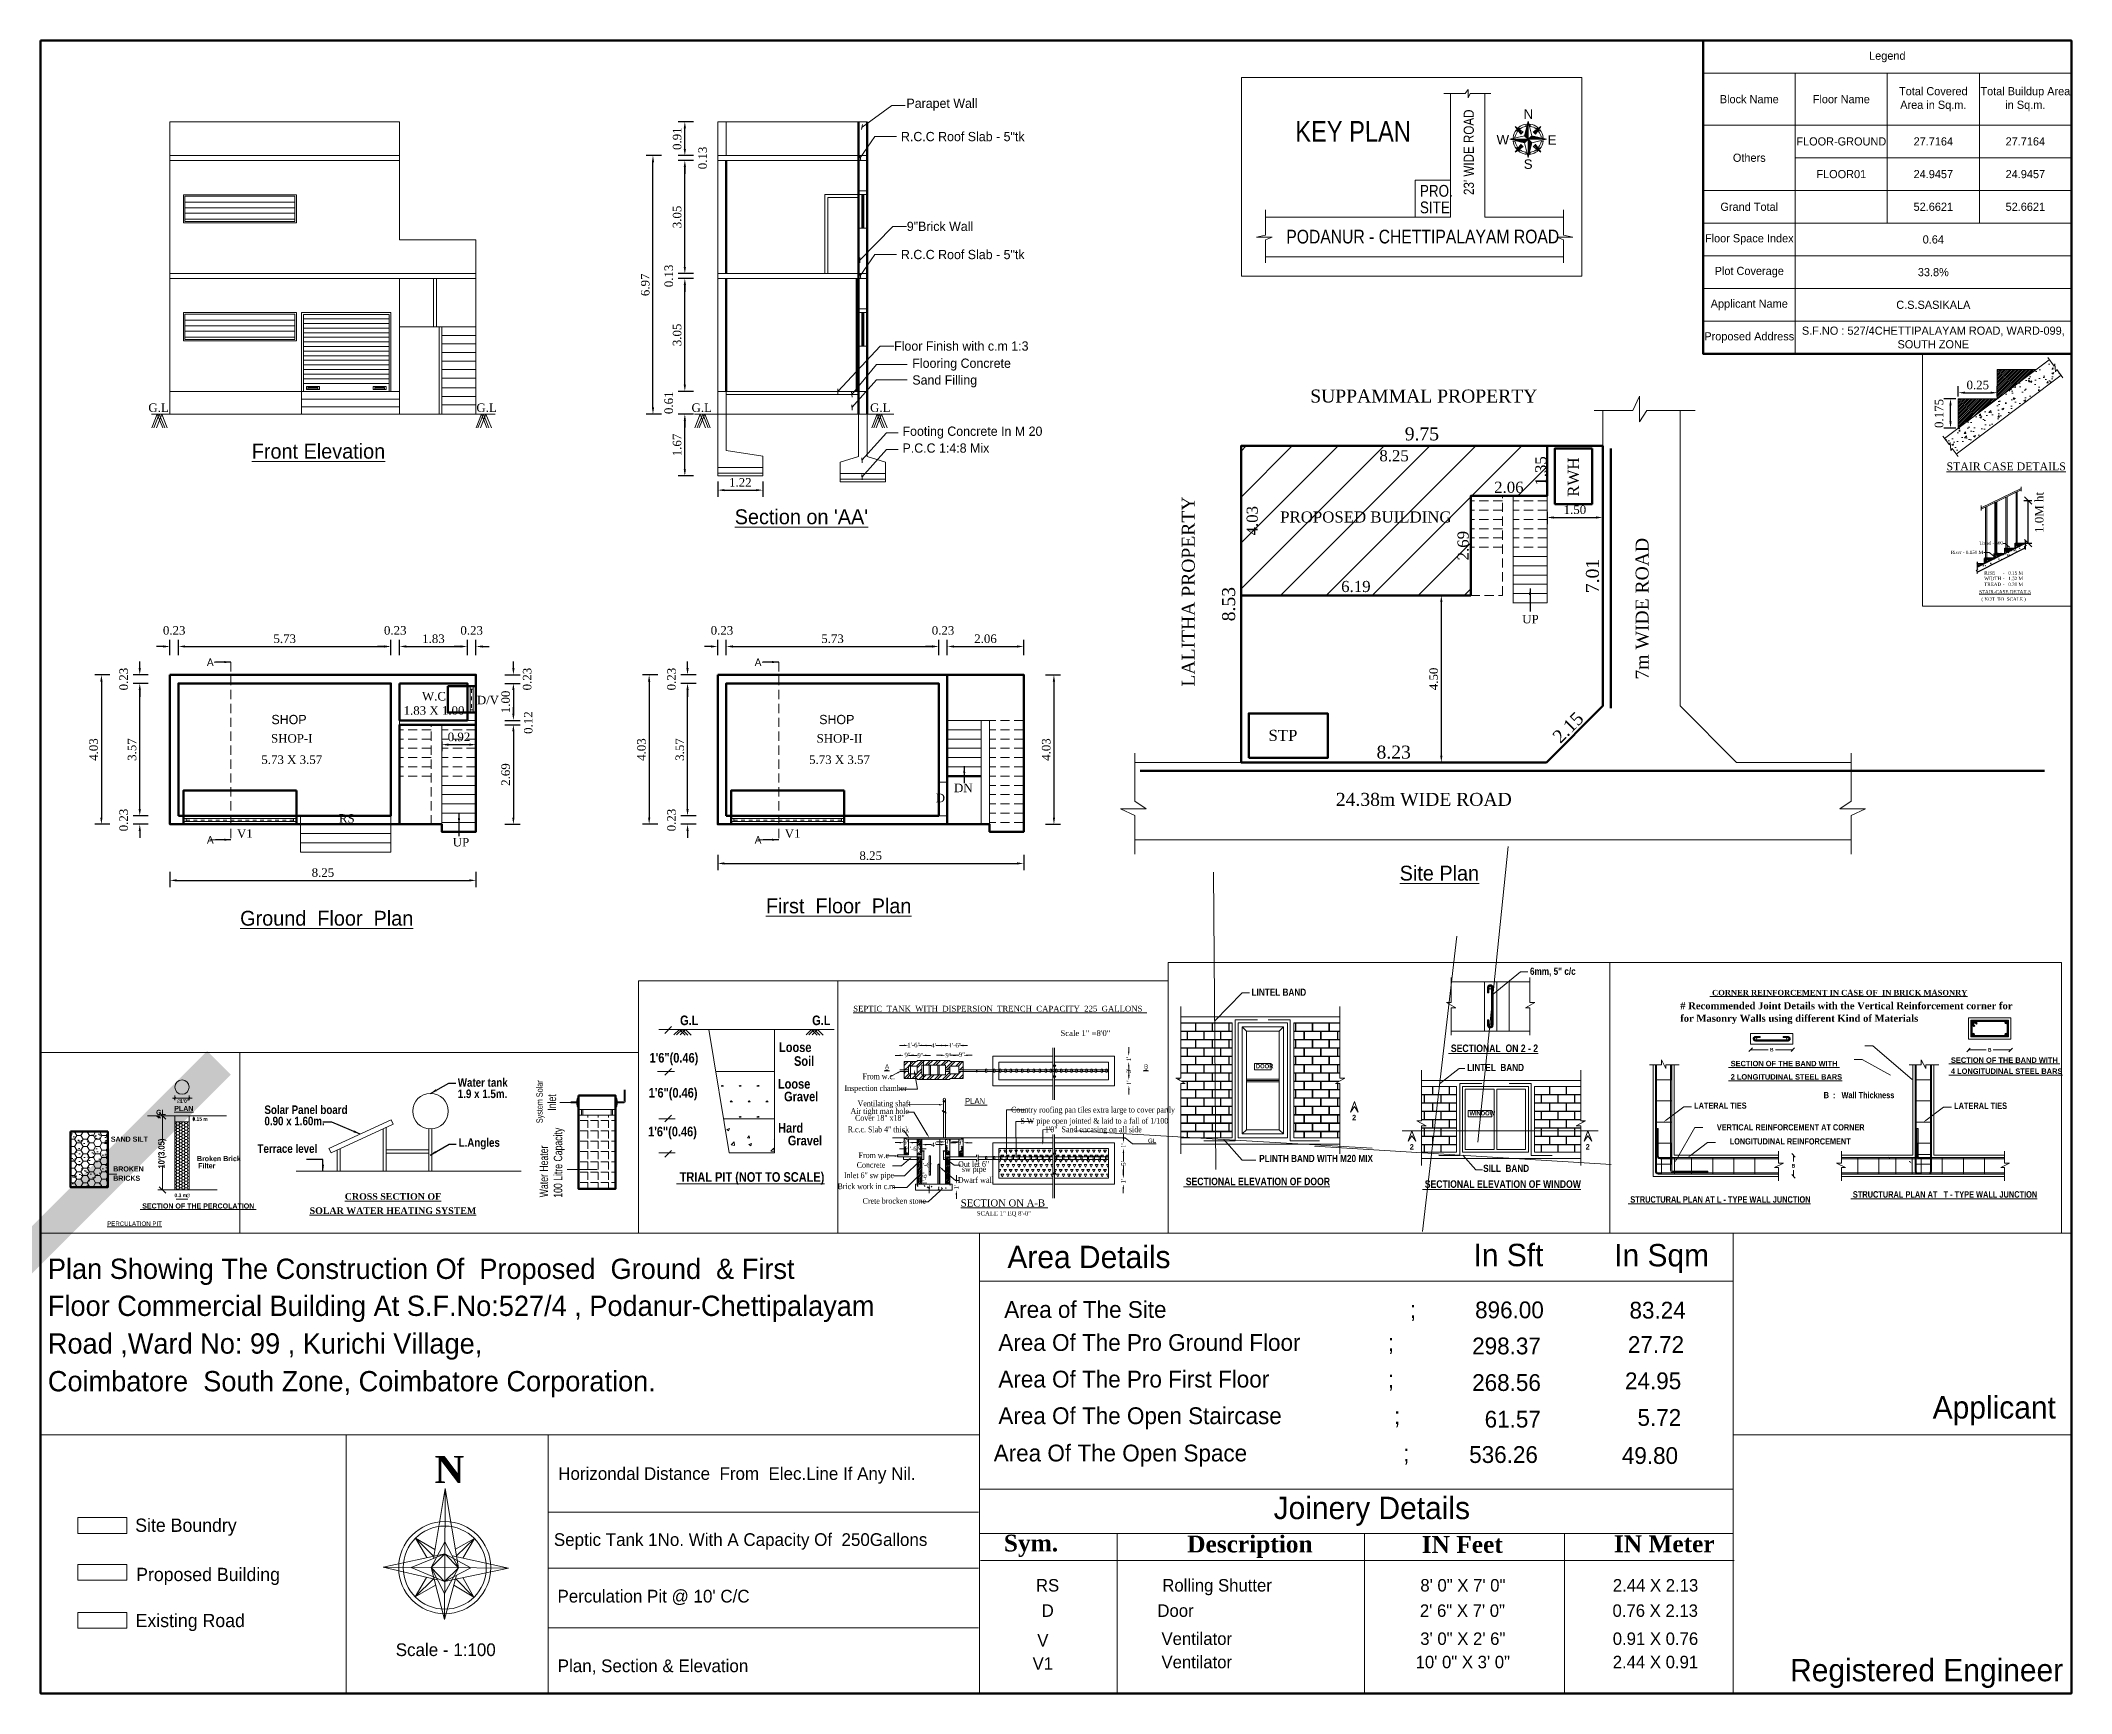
# Model space of a CAD drawing. Header units: millimetres. Extents: x 0 to 54.7, y 0 to 44.6.
import ezdxf
from ezdxf.enums import TextEntityAlignment as Align

# ---------------------------------------------------------------- set-up
doc = ezdxf.new("R2010")
doc.units = ezdxf.units.MM
doc.header["$MEASUREMENT"] = 0
doc.linetypes.add('DASHED', pattern=[0.75, 0.5, -0.25])
doc.linetypes.add('HIDDEN', pattern=[0.375, 0.25, -0.125])
doc.layers.get('0').update_dxf_attribs({"lineweight": 5})
doc.layers.get('DEFPOINTS').update_dxf_attribs({"lineweight": 5})
for name, color, linetype, lineweight in [('FLOOR-GROUND', 7, 'Continuous', 50), ('FLOOR-STILT', 7, 'Continuous', 50), ('FLOOR01', 7, 'Continuous', 50)]:
    doc.layers.add(name, color=color, linetype=linetype, lineweight=lineweight)
doc.styles.add('bolditalic', font='TIMESBI_0.TTF')
doc.styles.add('D', font='swissc.ttf', dxfattribs={"height": 10})
doc.styles.add('dim', font='ARIALNB.TTF')
doc.styles.add('HEAD', font='bgothm.ttf', dxfattribs={"width": 0.9, "height": 12})
doc.styles.add('STYLE 2', font='ANTQUABI.TTF')
doc.styles.add('style1', font='COMIC_0.TTF')
doc.styles.add('style3', font='TIMES_0.TTF', dxfattribs={"width": 0.75})
doc.styles.add('swiss', font='ARIALNB.TTF')
doc.styles.add('TAHOMA', font='swisscl.ttf')
doc.styles.add('TI', font='TIMES_0.TTF')
doc.styles.add('TIT', font='romantic.ttf')
doc.styles.add('TNR', font='TIMESBI_0.TTF')
doc.styles.add('TNRB', font='TIMESBD_0.TTF')
doc.dimstyles.new('BUILDING', dxfattribs={"dimtxt": 0.35, "dimasz": 0.1, "dimexe": 0, "dimexo": 6.7925, "dimgap": 1, "dimtad": 0, "dimlfac": 2, "dimlunit": 6, "dimtxsty": 'STYLE 2', "dimblk": 'OBLIQUE', "dimcen": 0.09, "dimsd1": 1, "dimsd2": 1, "dimclrd": 140, "dimclre": 140, "dimclrt": 2, "dimadec": 0, "dimazin": 0, "dimtfac": 1, "dimtofl": 0, "dimtmove": 0, "dimatfit": 3, "dimldrblk": 'OBLIQUE', "dimfxl": 0, "dimtolj": 2, "dimlwd": 18, "dimlwe": 18, "dimarcsym": 0})
doc.dimstyles.new('Copy of Standard', dxfattribs={"dimtxt": 9, "dimasz": 4, "dimexe": 0.18, "dimexo": 0.0625, "dimgap": 4.09, "dimtad": 0, "dimdec": 1, "dimlfac": 2, "dimzin": 0, "dimdsep": 46, "dimlunit": 4, "dimtxsty": 'Standard', "dimblk": 'ARCHTICK', "dimcen": 0.09, "dimse2": 1, "dimsd1": 1, "dimsd2": 1, "dimclrd": 8, "dimclrt": 6, "dimadec": 0, "dimazin": 0, "dimtfac": 1, "dimtdec": 1, "dimtix": 1, "dimtofl": 0, "dimtmove": 0, "dimatfit": 3, "dimldrblk": 'ARCHTICK', "dimfxl": 0, "dimtolj": 1, "dimtzin": 0, "dimlwd": 15, "dimarcsym": 0})
doc.dimstyles.new('DIM', dxfattribs={"dimtxt": 0.23, "dimasz": 0.2, "dimexe": 0.1, "dimexo": 0.2, "dimgap": 0.08, "dimtad": 1, "dimzin": 0, "dimdsep": 46, "dimtxsty": 'style1', "dimblk": 'OBLIQUE', "dimcen": 0.09, "dimclrd": 7, "dimclre": 7, "dimadec": 0, "dimazin": 0, "dimtfac": 1, "dimtofl": 0, "dimtmove": 2, "dimatfit": 3, "dimldrblk": 'OBLIQUE', "dimfxl": 0, "dimtolj": 1, "dimtzin": 0, "dimarcsym": 0})
doc.dimstyles.new('EQ', dxfattribs={"dimscale": 3.779, "dimtxt": 1.5, "dimasz": 1.5, "dimexe": 1.25, "dimexo": 1, "dimgap": 1, "dimtad": 1, "dimtih": 1, "dimtoh": 1, "dimdec": 1, "dimlunit": 3, "dimtxsty": 'dim', "dimblk": 'OBLIQUE', "dimcen": 2.5, "dimse1": 1, "dimse2": 1, "dimclrd": 140, "dimclre": 140, "dimadec": 0, "dimazin": 0, "dimtfac": 1, "dimtdec": 1, "dimtix": 1, "dimtmove": 2, "dimatfit": 3, "dimldrblk": 'OBLIQUE', "dimfxl": 0, "dimlwd": 18, "dimlwe": 18, "dimarcsym": 0})
doc.dimstyles.new('site plan', dxfattribs={"dimtxt": 0.3, "dimasz": 0.18, "dimexe": 1, "dimexo": 0.0625, "dimgap": 0.23, "dimtad": 0, "dimzin": 0, "dimdsep": 46, "dimtxsty": 'Standard', "dimcen": 0.09, "dimse1": 1, "dimse2": 1, "dimsd1": 1, "dimsd2": 1, "dimadec": 0, "dimazin": 0, "dimtfac": 1, "dimtofl": 0, "dimtmove": 2, "dimatfit": 3, "dimfxl": 0, "dimtolj": 1, "dimtzin": 0, "dimarcsym": 0})
doc.dimstyles.get("Standard").update_dxf_attribs({"dimtxt": 0.23, "dimasz": 0.18, "dimexe": 0.18, "dimexo": 0.0625, "dimgap": 0.09, "dimtad": 1, "dimzin": 0, "dimdsep": 46, "dimtxsty": 'TI', "dimcen": 0.09, "dimclrt": 256, "dimadec": 0, "dimazin": 0, "dimtfac": 1, "dimtofl": 0, "dimtmove": 2, "dimatfit": 1, "dimfxl": 0, "dimtolj": 1, "dimtzin": 0, "dimarcsym": 0})
pattern_1 = [(0, (-973.61075, -60.0515), (0.225129626, 0.225129626), [0.4397063, -0.01055295]), (0, (-973.83588, -60.04094), (0.225129626, 0.225129626), [0.4397063, -0.01055295]), (90, (-973.61075, -60.0515), (-0.225129626, 0.225129626), [-0.23568258, 0.21457668]), (90, (-973.6213, -60.0515), (-0.225129626, 0.225129626), [-0.23568258, 0.21457668])]

msp = doc.modelspace()

# ---------------------------------------------------------------- texts
for s, height, style, p in [('Parapet Wall', 0.25, 'STYLE 2', (23.343, 42.742)), ('R.C.C Roof Slab - 5"tk', 0.25, 'STYLE 2', (23.194, 41.845)), ('9"Brick Wall ', 0.25, 'STYLE 2', (23.352, 39.425)), ('R.C.C Roof Slab - 5"tk', 0.25, 'STYLE 2', (23.194, 38.665)), ('Floor Finish with c.m 1:3', 0.25, 'STYLE 2', (23.011, 36.198)), ('Flooring Concrete', 0.25, 'STYLE 2', (23.501, 35.735)), ('Sand Filling', 0.25, 'STYLE 2', (23.501, 35.283)), ('Footing Concrete In M 20 ', 0.25, 'STYLE 2', (23.236, 33.902)), ('%%UFront Elevation', 0.4, 'STYLE 2', (5.692, 33.287)), ('P.C.C 1:4:8 Mix', 0.25, 'STYLE 2', (23.236, 33.448)), ('%%uSTAIR CASE DETAILS', 0.2106, 'style3', (51.383, 32.974)), ("%%USection on 'AA'", 0.4, 'STYLE 2', (18.713, 31.52)), ('PROPOSED BUILDING', 0.3, 'TI', (33.419, 31.564)), ('STP', 0.3, 'TI', (33.102, 25.676)), ('%%USite Plan', 0.4, 'STYLE 2', (36.64, 21.913)), ('%%UFirst  Floor  Plan', 0.4, 'STYLE 2', (19.553, 21.03)), ('%%UGround  Floor  Plan', 0.4, 'STYLE 2', (5.379, 20.697)), ('6mm, 5" c/c', 0.1928, 'swiss', (40.152, 19.371)), ('LINTEL BAND', 0.1928, 'swiss', (32.648, 18.806)), ('# Recommended Joint Details with the Vertical Reinforcement corner for ', 0.18953, 'TNRB', (44.203, 18.443)), ('%%u CORNER REINFORCEMENT IN CASE OF  IN BRICK MASONRY', 0.15163, 'TNRB', (45.004, 18.814)), ('G.L', 0.2586, 'swiss', (17.24, 18.015)), ('G.L', 0.2586, 'swiss', (20.801, 18.015)), ('for Masonry Walls using different Kind of Materials', 0.18953, 'TNRB', (44.203, 18.105)), ('Loose', 0.2586, 'swiss', (19.909, 17.29)), ('1\'6"(0.46)', 0.2586, 'swiss', (16.417, 17.006)), ('Soil', 0.2586, 'swiss', (20.312, 16.917)), ('%%U SECTIONAL  ON 2 - 2', 0.20295, 'swiss', (37.956, 17.289)), ('%%u SECTION OF THE BAND WITH ', 0.14612, 'swiss', (45.508, 16.905)), ('%%u SECTION OF THE BAND WITH ', 0.14612, 'swiss', (51.446, 16.998)), ('Water tank', 0.23, 'swiss', (11.247, 16.354)), ('Loose', 0.2586, 'swiss', (19.878, 16.303)), ('DOOR', 0.115, 'swiss', (32.763, 16.851)), ('LINTEL  BAND', 0.1928, 'swiss', (38.459, 16.777)), ('%%U 2 LONGITUDINAL STEEL BARS', 0.14612, 'swiss', (45.508, 16.547)), ('%%U 4 LONGITUDINAL STEEL BARS', 0.14612, 'swiss', (51.446, 16.7)), ('∅', 0.0968, 'swiss', (3.675, 15.919)), ('1\'0" ', 0.0968, 'swiss', (3.761, 15.919)), ('1.9 x 1.5m.', 0.23003, 'swiss', (11.247, 16.049)), ('1\'6"(0.46)', 0.2586, 'swiss', (16.395, 16.063)), ('      Gravel', 0.25859, 'swiss', (19.549, 15.962)), ('LATERAL TIES', 0.16526, 'swiss', (44.581, 15.763)), ('B  :   Wall Thickness', 0.16526, 'swiss', (48.071, 16.046)), ('LATERAL TIES', 0.17396, 'swiss', (51.587, 15.755)), ('GL', 0.1382, 'swiss', (3.114, 15.594)), ('%%UPLAN', 0.1382, 'swiss', (3.603, 15.7)), ('0.15 m', 0.0968, 'swiss', (4.093, 15.435)), ('Solar Panel board', 0.23003, 'swiss', (6.034, 15.62)), ('0.90 x 1.60m.', 0.23003, 'swiss', (6.034, 15.314)), ('Hard', 0.2586, 'swiss', (19.884, 15.115)), ('2', 0.144, 'swiss', (35.358, 15.452)), ('WINDOW', 0.115, 'swiss', (38.523, 15.581)), ('VERTICAL REINFORCEMENT AT CORNER', 0.16526, 'swiss', (45.191, 15.178)), ('SAND SILT', 0.1382, 'swiss', (1.893, 14.872)), ('Terrace level', 0.23003, 'swiss', (5.846, 14.572)), ('L.Angles', 0.23, 'swiss', (11.269, 14.735)), ('1\'6"(0.46)', 0.2586, 'swiss', (16.378, 15.017)), ('      Gravel', 0.25859, 'swiss', (19.651, 14.774)), ('2', 0.144, 'swiss', (36.911, 14.662)), ('2', 0.144, 'swiss', (41.654, 14.662)), ('LONGITUDINAL REINFORCEMENT', 0.16526, 'swiss', (45.538, 14.799)), ('Broken Brick', 0.13823, 'swiss', (4.216, 14.348)), (' Filter', 0.1382, 'swiss', (4.194, 14.156)), ('1\'-6"', 0.1197, 'TIT', (23.697, 14.183)), ('PLINTH BAND WITH M20 MIX', 0.1928, 'swiss', (32.852, 14.324)), ('SILL  BAND', 0.1928, 'swiss', (38.891, 14.058)), ('BROKEN ', 0.1382, 'swiss', (1.958, 14.07)), ('BRICKS', 0.1382, 'swiss', (1.958, 13.819)), ('%%u TRIAL PIT (NOT TO SCALE)', 0.25859, 'swiss', (17.147, 13.792)), ('%%u SECTIONAL ELEVATION OF DOOR', 0.20295, 'swiss', (30.809, 13.7)), ('%%u SECTIONAL ELEVATION OF WINDOW', 0.20295, 'swiss', (37.252, 13.629)), ('%%u SECTION OF THE PERCOLATION ', 0.13823, 'swiss', (2.687, 13.071)), ('0.3 m ', 0.0968, 'swiss', (3.61, 13.378)), ('∅', 0.0968, 'swiss', (3.927, 13.378)), ('%%u STRUCTURAL PLAN AT L - TYPE WALL JUNCTION', 0.17396, 'swiss', (42.803, 13.228)), ('%%u STRUCTURAL PLAN AT   T - TYPE WALL JUNCTION', 0.17396, 'swiss', (48.803, 13.365)), ('SCALE 1" EQ 8\'-0"', 0.1184, 'TI', (25.239, 12.881)), ('Plan Showing The Construction Of  Proposed  Ground  & First  ', 0.54713, 'STYLE 2', (0.196, 11.173)), ('Floor Commercial Building At S.F.No:527/4 , Podanur-Chettipalayam', 0.54713, 'STYLE 2', (0.196, 10.175)), ('Area of The Site                                       ;', 0.45281, 'STYLE 2', (25.979, 10.123)), ('Road ,Ward No: 99 , Kurichi Village,', 0.54713, 'STYLE 2', (0.196, 9.159)), ('Area Of The Pro Ground Floor              ;', 0.45281, 'STYLE 2', (25.821, 9.233)), ('Coimbatore  South Zone, Coimbatore Corporation.', 0.54713, 'STYLE 2', (0.196, 8.143)), ('Area Of The Pro First Floor                   ;', 0.45281, 'STYLE 2', (25.821, 8.246)), ('Area Of The Open Staircase                  ;', 0.45281, 'STYLE 2', (25.821, 7.259)), ('Area Of The Open Space                         ;', 0.45281, 'STYLE 2', (25.695, 6.253)), ('N', 0.736, 'bolditalic', (10.62, 5.668)), ('Horizondal Distance  From  Elec.Line If Any Nil.', 0.34212, 'STYLE 2', (13.954, 5.755)), ('Site Boundry', 0.35729, 'STYLE 2', (2.55, 4.355)), ('Septic Tank 1No. With A Capacity Of  250Gallons', 0.34212, 'STYLE 2', (13.837, 3.975)), ('Proposed Building', 0.35729, 'STYLE 2', (2.575, 3.028)), ("Perculation Pit @ 10' C/C", 0.34212, 'STYLE 2', (13.934, 2.45)), ('Existing Road', 0.35729, 'STYLE 2', (2.56, 1.786)), ('Scale - 1:100', 0.34212, 'STYLE 2', (9.574, 1.006)), ('Plan, Section & Elevation', 0.34212, 'STYLE 2', (13.941, 0.572))]:
    msp.add_text(s, height=height, dxfattribs=dict(style=style)).set_placement(p)
at = {"style": 'D'}
for s, height, rotation, p in [('KEY PLAN', 0.5561, 0.0342, (33.826, 41.831)), ("23' WIDE ROAD", 0.27335, 90.0342, (38.64, 40.395)), ('PRO.', 0.3167, 0.0342, (37.185, 40.348)), ('SITE', 0.3167, 0.0342, (37.185, 39.902)), ('PODANUR - CHETTIPALAYAM ROAD', 0.36942, 0.0342, (33.583, 39.087))]:
    msp.add_text(s, height=height, rotation=rotation, dxfattribs=at).set_placement(p)
at = {"color": 7, "style": 'TI'}
for s, p in [('Riser - 0.150 M', (51.499, 30.719)), ('  Tread - 300', (52.196, 30.97)), ('RISE', (52.398, 30.16)), ('-', (52.904, 30.164)), ('0.15 M', (53.049, 30.16)), ('%%USTAIR-CASE DETAILS', (52.26, 29.653)), ('WIDTH', (52.398, 30.011)), ('TREAD', (52.398, 29.853)), ('-', (52.9, 30.017)), ('-', (52.9, 29.868)), ('0.30 M', (53.049, 29.853)), ('1.52 M', (53.049, 30.011)), ('( NOT  TO  SCALE )', (52.323, 29.456))]:
    msp.add_text(s, height=0.0899, dxfattribs=at).set_placement(p)
at = {"color": 7}
msp.add_text('-', height=0.0899, dxfattribs=at).set_placement((52.9, 29.688))
for s, height, style, p in [('%%USEPTIC  TANK  WITH  DISPERSION  TRENCH  CAPACITY  225  GALLONS  ', 0.1556, 'TI', (25.864, 18.459)), ('Scale 1" =8\'0"', 0.1556, 'TI', (28.166, 17.8)), ('%%USECTION ON A-B ', 0.19089, 'style3', (25.979, 13.221))]:
    msp.add_text(s, height=height, dxfattribs=dict(style=style)).set_placement(p, align=Align.MIDDLE_CENTER)
at = {"style": 'style3', "width": 0.75}
for s, p in [('From w.c.', (22.597, 16.636)), ('Inspection chamber', (22.514, 16.317)), ('Ventilating shaft', (22.74, 15.907)), ('Air tight man hole ', (22.65, 15.699)), ('Cover 18" x18"', (22.626, 15.515)), ('Country roofing pan tiles extra large to cover partly', (28.373, 15.736)), ('S W pipe open jointed & laid to a fall of 1/100', (28.408, 15.435)), ('R.c.c. Slab 4" thick', (22.587, 15.205)), ('1\'0"  Sand encasing on all side', (28.381, 15.206)), ('Concrete', (22.388, 14.246)), ('From w.c', (22.462, 14.508)), ('Out let 6"', (25.154, 14.271)), ('Brick work in c.m', (22.264, 13.671)), ('Inlet 6" sw pipe', (22.336, 13.968)), ('Dwarf wall', (25.213, 13.84)), ('sw pipe', (25.167, 14.136)), ('Crete brocken stone', (23.017, 13.276))]:
    msp.add_text(s, height=0.1556, dxfattribs=at).set_placement(p, align=Align.MIDDLE_CENTER)
for s, height, p in [('A', 0.12, (22.821, 16.899)), ('B', 0.12, (29.804, 16.899)), ('%%UPLAN ', 0.1556, (25.221, 15.97)), ('GL', 0.1197, (29.965, 14.898))]:
    msp.add_text(s, height=height).set_placement(p, align=Align.MIDDLE_CENTER)
at = {"color": 7, "style": 'TAHOMA'}
for s, height, p in [('System Solar', 0.17141, (13.537, 15.372)), ('Inlet ', 0.2285, (13.898, 15.708)), ('100 Litre Capacity', 0.22854, (14.063, 13.361)), ('Water Heater', 0.22854, (13.681, 13.375))]:
    msp.add_text(s, height=height, rotation=89.9962, dxfattribs=at).set_placement(p)
at = {"style": 'HEAD', "width": 0.9}
msp.add_text('%%UPERCULATION PIT', height=0.12, dxfattribs=at).set_placement((1.795, 12.602))
for s, height, style, p in [('Area Details', 0.60374, 'STYLE 2', (28.263, 11.464)), ('In Sft', 0.6037, 'STYLE 2', (39.572, 11.516)), ('In Sqm', 0.6037, 'STYLE 2', (43.702, 11.511)), ('Joinery Details', 0.60374, 'STYLE 2', (35.889, 4.698)), ('Sym.', 0.4528, 'TNR', (26.7, 3.826)), ('Description', 0.45281, 'TNR', (32.602, 3.8)), ('IN Feet', 0.4528, 'TNR', (38.327, 3.787)), ('IN Meter', 0.4528, 'TNR', (43.772, 3.805)), ('RS', 0.3367, 'STYLE 2', (27.147, 2.746)), ('Rolling Shutter', 0.33669, 'STYLE 2', (31.718, 2.746)), ('8\' 0" X 7\' 0"', 0.33669, 'STYLE 2', (38.344, 2.746)), ('2.44 X 2.13', 0.33669, 'STYLE 2', (43.538, 2.746)), ('D', 0.337, 'STYLE 2', (27.151, 2.063)), ('Door', 0.3367, 'STYLE 2', (30.597, 2.063)), ('2\' 6" X 7\' 0"', 0.33669, 'STYLE 2', (38.332, 2.063)), ('0.76 X 2.13', 0.33669, 'STYLE 2', (43.53, 2.063)), ('Ventilator', 0.3367, 'STYLE 2', (31.17, 1.306)), ('3\' 0" X 2\' 6"', 0.33669, 'STYLE 2', (38.342, 1.306)), ('0.91 X 0.76', 0.33669, 'STYLE 2', (43.536, 1.306)), ('V', 0.337, 'STYLE 2', (27.02, 1.263)), ('V1', 0.3367, 'STYLE 2', (27.02, 0.635)), ('Ventilator', 0.3367, 'STYLE 2', (31.17, 0.677)), ('10\' 0" X 3\' 0"', 0.33669, 'STYLE 2', (38.342, 0.677)), ('2.44 X 0.91', 0.33669, 'STYLE 2', (43.536, 0.677))]:
    msp.add_text(s, height=height, dxfattribs=dict(style=style)).set_placement(p, align=Align.CENTER)
at = {"style": 'STYLE 2'}
for s, height, p in [('896.00', 0.4528, (40.526, 10.112)), ('83.24', 0.4528, (44.351, 10.104)), ('298.37', 0.4528, (40.446, 9.14)), ('27.72', 0.4528, (44.307, 9.178)), ('268.56', 0.4528, (40.446, 8.153)), ('24.95', 0.4528, (44.23, 8.2)), ('5.72', 0.4528, (44.23, 7.212)), ('Applicant', 0.6037, (54.33, 7.409)), ('61.57', 0.4528, (40.446, 7.166)), ('536.26', 0.4528, (40.366, 6.212)), ('49.80', 0.4528, (44.145, 6.185)), ('Registered Engineer', 0.60374, (54.527, 0.326))]:
    msp.add_text(s, height=height, dxfattribs=at).set_placement(p, align=Align.RIGHT)
at = {"lineweight": -3, "insert": (40.109, 42.576), "char_height": 0.25666, "attachment_point": 5, "rotation": 180, "style": 'style1'}
msp.add_mtext('\\pi-30.0278,l30.0278,t30.0278;{\\fArial|b0|i0|c0|p34;N}', dxfattribs=at)
at = {"lineweight": -3, "char_height": 0.25666, "attachment_point": 5, "style": 'style1'}
for s, insert in [('\\pi-30.0278,l30.0278,t30.0278;{\\fArial|b0|i0|c0|p34;W}', (39.421, 41.887)), ('\\pi-30.0278,l30.0278,t30.0278;{\\fArial|b0|i0|c0|p34;E}', (40.749, 41.879)), ('\\pi-30.0278,l30.0278,t30.0278;{\\fArial|b0|i0|c0|p34;S}', (40.104, 41.225))]:
    msp.add_mtext(s, dxfattribs=dict(at, insert=insert))
at = {"attachment_point": 5}
for s, insert, char_height, style in [('SUPPAMMAL PROPERTY', (37.29, 34.972), 0.35, 'TI'), ('24.38m WIDE ROAD', (37.29, 24.098), 0.35, 'TI'), ('\\A1;1\'-6"', (23.539, 17.478), 0.1197, 'TIT'), ("\\A1;4'", (24.075, 17.467), 0.1197, 'TIT'), ('\\A1;1\'-6"', (24.654, 17.472), 0.1197, 'TIT'), ('\\A1;9"', (23.372, 17.211), 0.1197, 'TIT'), ('\\A1;9"', (23.721, 17.201), 0.1197, 'TIT'), ('\\A1;9"', (24.475, 17.204), 0.1197, 'TIT'), ('\\A1;9"', (24.837, 17.218), 0.1197, 'TIT'), ('B', (46.67, 17.353), 0.0971, 'dim'), ('B', (52.546, 17.348), 0.0971, 'dim'), ('\\A1;9"', (23.337, 14.847), 0.1197, 'TIT'), ("\\A1;4'", (24.075, 14.793), 0.1197, 'TIT'), ('\\A1;9"', (24.463, 14.867), 0.1197, 'TIT'), ('\\A1;9"', (24.813, 14.845), 0.1197, 'TIT'), ('\\A1;1\'-6"', (23.516, 14.678), 0.1197, 'TIT'), ('B', (47.257, 14.222), 0.0971, 'dim')]:
    msp.add_mtext(s, dxfattribs=dict(at, insert=insert, char_height=char_height, style=style))
at = {"ltscale": 2, "attachment_point": 5, "line_spacing_factor": 1.5}
for s, insert, char_height in [('{\\fTimes New Roman|b0|i0|c0|p18;G.L}', (3.179, 34.658), 0.23), ('{\\fTimes New Roman|b0|i0|c0|p18;G.L}', (12.024, 34.658), 0.23), ('{\\fTimes New Roman|b0|i0|c0|p18;G.L}', (17.824, 34.658), 0.23), ('{\\fTimes New Roman|b0|i0|c0|p18;G.L}', (22.637, 34.658), 0.23), ('{\\fTimes New Roman|b0|i0|c0|p18;UP}', (40.166, 28.959), 0.23), ('A', (4.574, 27.801), 0.2), ('A', (19.342, 27.801), 0.2), ('{\\fTimes New Roman|b0|i0|c0|p18;D/V}', (12.059, 26.776), 0.2286), ('{\\fTimes New Roman|b0|i0|c0|p18;SHOP-I\\P5.73 X 3.57}', (6.771, 25.456), 0.23), ('{\\fTimes New Roman|b0|i0|c0|p18;SHOP-II\\P5.73 X 3.57}', (21.538, 25.456), 0.23), ('{\\fTimes New Roman|b0|i0|c0|p18;D}', (24.258, 24.139), 0.23), ('{\\fTimes New Roman|b0|i0|c0|p18;DN}', (24.876, 24.41), 0.23), ('{\\fTimes New Roman|b0|i0|c0|p18;RS}', (8.255, 23.586), 0.23), ('A', (4.574, 23.01), 0.2), ('{\\fTimes New Roman|b0|i0|c0|p18;V1}', (5.506, 23.178), 0.23), ('{\\fTimes New Roman|b0|i0|c0|p18;UP}', (11.333, 22.945), 0.23), ('A', (19.342, 23.01), 0.2), ('{\\fTimes New Roman|b0|i0|c0|p18;V1}', (20.273, 23.178), 0.23)]:
    msp.add_mtext(s, dxfattribs=dict(at, insert=insert, char_height=char_height))
at = {"attachment_point": 5, "rotation": 90}
for s, insert, char_height, style in [('\\A1;RWH', (41.324, 32.789), 0.3, 'TI'), ('LALITHA PROPERTY', (30.943, 29.704), 0.35, 'TI'), ('7m WIDE ROAD', (43.179, 29.241), 0.35, 'TI'), ("\\A1;1'", (29.335, 17.101), 0.1197, 'TIT'), ("\\A1;3'", (29.335, 16.782), 0.1197, 'TIT'), ("\\A1;1'", (29.339, 16.462), 0.1197, 'TIT'), ("10'(3.05)", (3.282, 14.552), 0.1706, 'dim'), ("\\A1;1'", (29.195, 14.765), 0.1197, 'TIT'), ("\\A1;5'", (29.192, 14.286), 0.1197, 'TIT'), ('\\A1;1\'-6"', (23.84, 13.887), 0.1197, 'TIT'), ("\\A1;1'", (24.689, 13.648), 0.1197, 'TIT'), ("\\A1;1'", (29.189, 13.807), 0.1197, 'TIT')]:
    msp.add_mtext(s, dxfattribs=dict(at, insert=insert, char_height=char_height, style=style))
at = {"ltscale": 2, "insert": (10.606, 26.688), "char_height": 0.23, "attachment_point": 5}
msp.add_mtext('{\\fTimes New Roman|b0|i0|c0|p18;W.C\\P1.83 X 1.00}', dxfattribs=at)
at = {"insert": (9.499, 13.203), "char_height": 0.17695, "width": 4.80819, "attachment_point": 5, "line_spacing_factor": 1.3, "style": 'TNRB'}
msp.add_mtext('{\\LCROSS SECTION OF \\PSOLAR WATER HEATING SYSTEM}', dxfattribs=at)
at = {"layer": 'FLOOR-GROUND', "color": 6, "style": 'STYLE 2'}
msp.add_text('SHOP', height=0.25, dxfattribs=at).set_placement((6.223, 26.129))
at = {"layer": 'FLOOR01', "color": 6, "style": 'STYLE 2'}
msp.add_text('SHOP', height=0.25, dxfattribs=at).set_placement((20.991, 26.129))

# ---------------------------------------------------------------- blocks, each defined once
blk = doc.blocks.new('*D3')
at = {"color": 0, "lineweight": -2, "transparency": 16777216}
for p, q in [((40.614, 31.857), (40.614, 31.52)), ((42.114, 31.857), (42.114, 31.52)), ((40.794, 31.7), (41.934, 31.7))]:
    blk.add_line(p, q, dxfattribs=at)
at = {"color": 0, "transparency": 16777216}
for points in [[(40.794, 31.73), (40.794, 31.67), (40.614, 31.7)], [(41.934, 31.73), (41.934, 31.67), (42.114, 31.7)]]:
    blk.add_solid(points, dxfattribs=at)
at = {"layer": 'DEFPOINTS', "color": 0, "transparency": 16777216}
for p in [(40.614, 31.919), (42.114, 31.919), (42.114, 31.7)]:
    blk.add_point(p, dxfattribs=at)
at = {"transparency": 16777216, "insert": (41.364, 31.908), "char_height": 0.23, "attachment_point": 5, "style": 'TI'}
blk.add_mtext('\\A1;1.50', dxfattribs=at)
blk = doc.blocks.new('*D4')
at = {"color": 0, "lineweight": -2, "transparency": 16777216}
for p, q in [((2.903, 23.659), (2.493, 23.659)), ((2.673, 23.839), (2.673, 24.019)), ((2.903, 23.429), (2.493, 23.429)), ((2.673, 23.249), (2.673, 23.069))]:
    blk.add_line(p, q, dxfattribs=at)
at = {"color": 0, "transparency": 16777216}
for points in [[(2.643, 23.839), (2.703, 23.839), (2.673, 23.659)], [(2.643, 23.249), (2.703, 23.249), (2.673, 23.429)]]:
    blk.add_solid(points, dxfattribs=at)
at = {"layer": 'DEFPOINTS', "color": 0, "transparency": 16777216}
for p in [(3.716, 23.659), (2.673, 23.429), (3.486, 23.429)]:
    blk.add_point(p, dxfattribs=at)
at = {"transparency": 16777216, "insert": (2.241, 23.544), "char_height": 0.23, "attachment_point": 5, "rotation": 90, "style": 'TI'}
blk.add_mtext('\\A1;0.23', dxfattribs=at)
blk = doc.blocks.new('*D5')
at = {"color": 0, "lineweight": -2, "transparency": 16777216}
for p, q in [((2.903, 27.229), (2.493, 27.229)), ((2.673, 23.839), (2.673, 27.049)), ((2.903, 23.659), (2.493, 23.659))]:
    blk.add_line(p, q, dxfattribs=at)
at = {"color": 0, "transparency": 16777216}
for points in [[(2.643, 27.049), (2.703, 27.049), (2.673, 27.229)], [(2.643, 23.839), (2.703, 23.839), (2.673, 23.659)]]:
    blk.add_solid(points, dxfattribs=at)
at = {"layer": 'DEFPOINTS', "color": 0, "transparency": 16777216}
for p in [(2.673, 27.229), (3.716, 27.229), (3.716, 23.659)]:
    blk.add_point(p, dxfattribs=at)
at = {"transparency": 16777216, "insert": (2.466, 25.444), "char_height": 0.23, "attachment_point": 5, "rotation": 90, "style": 'TI'}
blk.add_mtext('\\A1;3.57', dxfattribs=at)
blk = doc.blocks.new('*D6')
at = {"color": 0, "lineweight": -2, "transparency": 16777216}
for p, q in [((2.903, 27.459), (2.493, 27.459)), ((2.673, 27.639), (2.673, 27.819)), ((2.903, 27.229), (2.493, 27.229)), ((2.673, 27.049), (2.673, 26.869))]:
    blk.add_line(p, q, dxfattribs=at)
at = {"color": 0, "transparency": 16777216}
for points in [[(2.643, 27.639), (2.703, 27.639), (2.673, 27.459)], [(2.643, 27.049), (2.703, 27.049), (2.673, 27.229)]]:
    blk.add_solid(points, dxfattribs=at)
at = {"layer": 'DEFPOINTS', "color": 0, "transparency": 16777216}
for p in [(2.673, 27.459), (3.486, 27.459), (3.716, 27.229)]:
    blk.add_point(p, dxfattribs=at)
at = {"transparency": 16777216, "insert": (2.241, 27.344), "char_height": 0.23, "attachment_point": 5, "rotation": 90, "style": 'TI'}
blk.add_mtext('\\A1;0.23', dxfattribs=at)
blk = doc.blocks.new('*D7')
at = {"color": 0, "lineweight": -2, "transparency": 16777216}
for p, q in [((1.869, 27.459), (1.459, 27.459)), ((1.639, 27.279), (1.639, 23.609)), ((1.869, 23.429), (1.459, 23.429))]:
    blk.add_line(p, q, dxfattribs=at)
at = {"color": 0, "transparency": 16777216}
for points in [[(1.609, 27.279), (1.669, 27.279), (1.639, 27.459)], [(1.609, 23.609), (1.669, 23.609), (1.639, 23.429)]]:
    blk.add_solid(points, dxfattribs=at)
at = {"layer": 'DEFPOINTS', "color": 0, "transparency": 16777216}
for p in [(3.486, 27.459), (1.639, 23.429), (3.486, 23.429)]:
    blk.add_point(p, dxfattribs=at)
at = {"transparency": 16777216, "insert": (1.431, 25.444), "char_height": 0.23, "attachment_point": 5, "rotation": 90, "style": 'TI'}
blk.add_mtext('\\A1;4.03', dxfattribs=at)
blk = doc.blocks.new('*D8')
at = {"color": 0, "lineweight": -2, "transparency": 16777216}
for p, q in [((3.306, 28.223), (3.126, 28.223)), ((3.486, 27.993), (3.486, 28.403)), ((3.716, 27.993), (3.716, 28.403)), ((3.896, 28.223), (4.076, 28.223))]:
    blk.add_line(p, q, dxfattribs=at)
at = {"color": 0, "transparency": 16777216}
for points in [[(3.306, 28.253), (3.306, 28.193), (3.486, 28.223)], [(3.896, 28.253), (3.896, 28.193), (3.716, 28.223)]]:
    blk.add_solid(points, dxfattribs=at)
at = {"layer": 'DEFPOINTS', "color": 0, "transparency": 16777216}
for p in [(3.716, 28.223), (3.486, 27.459), (3.716, 27.229)]:
    blk.add_point(p, dxfattribs=at)
at = {"transparency": 16777216, "insert": (3.601, 28.655), "char_height": 0.23, "attachment_point": 5, "style": 'TI'}
blk.add_mtext('\\A1;0.23', dxfattribs=at)
blk = doc.blocks.new('*D9')
at = {"color": 0, "lineweight": -2, "transparency": 16777216}
for p, q in [((3.716, 27.993), (3.716, 28.403)), ((3.896, 28.223), (9.266, 28.223)), ((9.446, 27.993), (9.446, 28.403))]:
    blk.add_line(p, q, dxfattribs=at)
at = {"color": 0, "transparency": 16777216}
for points in [[(3.896, 28.253), (3.896, 28.193), (3.716, 28.223)], [(9.266, 28.253), (9.266, 28.193), (9.446, 28.223)]]:
    blk.add_solid(points, dxfattribs=at)
at = {"layer": 'DEFPOINTS', "color": 0, "transparency": 16777216}
for p in [(9.446, 28.223), (3.716, 27.229), (9.446, 27.229)]:
    blk.add_point(p, dxfattribs=at)
at = {"transparency": 16777216, "insert": (6.581, 28.43), "char_height": 0.23, "attachment_point": 5, "style": 'TI'}
blk.add_mtext('\\A1;5.73', dxfattribs=at)
blk = doc.blocks.new('*D10')
at = {"color": 0, "lineweight": -2, "transparency": 16777216}
for p, q in [((9.266, 28.223), (9.086, 28.223)), ((9.446, 27.993), (9.446, 28.403)), ((9.676, 27.993), (9.676, 28.403)), ((9.856, 28.223), (10.036, 28.223))]:
    blk.add_line(p, q, dxfattribs=at)
at = {"color": 0, "transparency": 16777216}
for points in [[(9.266, 28.253), (9.266, 28.193), (9.446, 28.223)], [(9.856, 28.253), (9.856, 28.193), (9.676, 28.223)]]:
    blk.add_solid(points, dxfattribs=at)
at = {"layer": 'DEFPOINTS', "color": 0, "transparency": 16777216}
for p in [(9.676, 28.223), (9.446, 27.229), (9.676, 27.229)]:
    blk.add_point(p, dxfattribs=at)
at = {"transparency": 16777216, "insert": (9.561, 28.655), "char_height": 0.23, "attachment_point": 5, "style": 'TI'}
blk.add_mtext('\\A1;0.23', dxfattribs=at)
blk = doc.blocks.new('*D11')
at = {"color": 0, "lineweight": -2, "transparency": 16777216}
for p, q in [((9.676, 27.993), (9.676, 28.403)), ((9.856, 28.223), (11.326, 28.223)), ((11.506, 27.993), (11.506, 28.403))]:
    blk.add_line(p, q, dxfattribs=at)
at = {"color": 0, "transparency": 16777216}
for points in [[(9.856, 28.253), (9.856, 28.193), (9.676, 28.223)], [(11.326, 28.253), (11.326, 28.193), (11.506, 28.223)]]:
    blk.add_solid(points, dxfattribs=at)
at = {"layer": 'DEFPOINTS', "color": 0, "transparency": 16777216}
for p in [(11.506, 28.223), (9.676, 27.229), (11.506, 27.229)]:
    blk.add_point(p, dxfattribs=at)
at = {"transparency": 16777216, "insert": (10.591, 28.43), "char_height": 0.23, "attachment_point": 5, "style": 'TI'}
blk.add_mtext('\\A1;1.83', dxfattribs=at)
blk = doc.blocks.new('*D12')
at = {"color": 0, "lineweight": -2, "transparency": 16777216}
for p, q in [((11.326, 28.223), (11.146, 28.223)), ((11.506, 27.993), (11.506, 28.403)), ((11.736, 27.993), (11.736, 28.403)), ((11.916, 28.223), (12.096, 28.223))]:
    blk.add_line(p, q, dxfattribs=at)
at = {"color": 0, "transparency": 16777216}
for points in [[(11.326, 28.253), (11.326, 28.193), (11.506, 28.223)], [(11.916, 28.253), (11.916, 28.193), (11.736, 28.223)]]:
    blk.add_solid(points, dxfattribs=at)
at = {"layer": 'DEFPOINTS', "color": 0, "transparency": 16777216}
for p in [(11.736, 28.223), (11.736, 27.459), (11.506, 27.229)]:
    blk.add_point(p, dxfattribs=at)
at = {"transparency": 16777216, "insert": (11.621, 28.655), "char_height": 0.23, "attachment_point": 5, "style": 'TI'}
blk.add_mtext('\\A1;0.23', dxfattribs=at)
blk = doc.blocks.new('*D13')
at = {"color": 0, "lineweight": -2, "transparency": 16777216}
for p, q in [((3.486, 22.147), (3.486, 21.737)), ((3.666, 21.917), (11.556, 21.917)), ((11.736, 22.147), (11.736, 21.737))]:
    blk.add_line(p, q, dxfattribs=at)
at = {"color": 0, "transparency": 16777216}
for points in [[(3.666, 21.947), (3.666, 21.887), (3.486, 21.917)], [(11.556, 21.947), (11.556, 21.887), (11.736, 21.917)]]:
    blk.add_solid(points, dxfattribs=at)
at = {"layer": 'DEFPOINTS', "color": 0, "transparency": 16777216}
for p in [(3.486, 23.429), (11.736, 23.429), (11.736, 21.917)]:
    blk.add_point(p, dxfattribs=at)
at = {"transparency": 16777216, "insert": (7.611, 22.125), "char_height": 0.23, "attachment_point": 5, "style": 'TI'}
blk.add_mtext('\\A1;8.25', dxfattribs=at)
blk = doc.blocks.new('*D14')
at = {"color": 0, "lineweight": -2, "transparency": 16777216}
for p, q in [((12.516, 27.459), (12.926, 27.459)), ((12.746, 27.639), (12.746, 27.819)), ((12.516, 27.229), (12.926, 27.229)), ((12.746, 27.049), (12.746, 26.869))]:
    blk.add_line(p, q, dxfattribs=at)
at = {"color": 0, "transparency": 16777216}
for points in [[(12.716, 27.639), (12.776, 27.639), (12.746, 27.459)], [(12.716, 27.049), (12.776, 27.049), (12.746, 27.229)]]:
    blk.add_solid(points, dxfattribs=at)
at = {"layer": 'DEFPOINTS', "color": 0, "transparency": 16777216}
for p in [(11.736, 27.459), (12.746, 27.459), (11.506, 27.229)]:
    blk.add_point(p, dxfattribs=at)
at = {"transparency": 16777216, "insert": (13.119, 27.344), "char_height": 0.23, "attachment_point": 5, "rotation": 90, "style": 'TI'}
blk.add_mtext('\\A1;0.23', dxfattribs=at)
blk = doc.blocks.new('*D15')
at = {"color": 0, "lineweight": -2, "transparency": 16777216}
for p, q in [((12.516, 27.229), (12.926, 27.229)), ((12.746, 27.049), (12.746, 26.409)), ((12.516, 26.229), (12.926, 26.229))]:
    blk.add_line(p, q, dxfattribs=at)
at = {"color": 0, "transparency": 16777216}
for points in [[(12.716, 27.049), (12.776, 27.049), (12.746, 27.229)], [(12.716, 26.409), (12.776, 26.409), (12.746, 26.229)]]:
    blk.add_solid(points, dxfattribs=at)
at = {"layer": 'DEFPOINTS', "color": 0, "transparency": 16777216}
for p in [(11.506, 27.229), (11.506, 26.229), (12.746, 26.229)]:
    blk.add_point(p, dxfattribs=at)
at = {"transparency": 16777216, "insert": (12.539, 26.729), "char_height": 0.23, "attachment_point": 5, "rotation": 90, "style": 'TI'}
blk.add_mtext('\\A1;1.00', dxfattribs=at)
blk = doc.blocks.new('*D16')
at = {"color": 0, "lineweight": -2, "transparency": 16777216}
for p, q in [((12.746, 26.409), (12.746, 26.589)), ((12.516, 26.229), (12.926, 26.229)), ((12.516, 26.114), (12.926, 26.114)), ((12.746, 25.934), (12.746, 25.754))]:
    blk.add_line(p, q, dxfattribs=at)
at = {"color": 0, "transparency": 16777216}
for points in [[(12.716, 26.409), (12.776, 26.409), (12.746, 26.229)], [(12.716, 25.934), (12.776, 25.934), (12.746, 26.114)]]:
    blk.add_solid(points, dxfattribs=at)
at = {"layer": 'DEFPOINTS', "color": 0, "transparency": 16777216}
for p in [(11.506, 26.229), (11.506, 26.114), (12.746, 26.114)]:
    blk.add_point(p, dxfattribs=at)
at = {"transparency": 16777216, "insert": (13.148, 26.171), "char_height": 0.23, "attachment_point": 5, "rotation": 90, "style": 'TI'}
blk.add_mtext('\\A1;0.12', dxfattribs=at)
blk = doc.blocks.new('*D21')
at = {"color": 0, "lineweight": -2, "transparency": 16777216}
for p, q in [((17.671, 23.659), (17.261, 23.659)), ((17.441, 23.839), (17.441, 24.019)), ((17.671, 23.429), (17.261, 23.429)), ((17.441, 23.249), (17.441, 23.069))]:
    blk.add_line(p, q, dxfattribs=at)
at = {"color": 0, "transparency": 16777216}
for points in [[(17.411, 23.839), (17.471, 23.839), (17.441, 23.659)], [(17.411, 23.249), (17.471, 23.249), (17.441, 23.429)]]:
    blk.add_solid(points, dxfattribs=at)
at = {"layer": 'DEFPOINTS', "color": 0, "transparency": 16777216}
for p in [(18.484, 23.659), (17.441, 23.429), (18.254, 23.429)]:
    blk.add_point(p, dxfattribs=at)
at = {"transparency": 16777216, "insert": (17.009, 23.544), "char_height": 0.23, "attachment_point": 5, "rotation": 90, "style": 'TI'}
blk.add_mtext('\\A1;0.23', dxfattribs=at)
blk = doc.blocks.new('*D22')
at = {"color": 0, "lineweight": -2, "transparency": 16777216}
for p, q in [((17.671, 27.229), (17.261, 27.229)), ((17.441, 23.839), (17.441, 27.049)), ((17.671, 23.659), (17.261, 23.659))]:
    blk.add_line(p, q, dxfattribs=at)
at = {"color": 0, "transparency": 16777216}
for points in [[(17.411, 27.049), (17.471, 27.049), (17.441, 27.229)], [(17.411, 23.839), (17.471, 23.839), (17.441, 23.659)]]:
    blk.add_solid(points, dxfattribs=at)
at = {"layer": 'DEFPOINTS', "color": 0, "transparency": 16777216}
for p in [(17.441, 27.229), (18.484, 27.229), (18.484, 23.659)]:
    blk.add_point(p, dxfattribs=at)
at = {"transparency": 16777216, "insert": (17.234, 25.444), "char_height": 0.23, "attachment_point": 5, "rotation": 90, "style": 'TI'}
blk.add_mtext('\\A1;3.57', dxfattribs=at)
blk = doc.blocks.new('*D23')
at = {"color": 0, "lineweight": -2, "transparency": 16777216}
for p, q in [((17.671, 27.459), (17.261, 27.459)), ((17.441, 27.639), (17.441, 27.819)), ((17.671, 27.229), (17.261, 27.229)), ((17.441, 27.049), (17.441, 26.869))]:
    blk.add_line(p, q, dxfattribs=at)
at = {"color": 0, "transparency": 16777216}
for points in [[(17.411, 27.639), (17.471, 27.639), (17.441, 27.459)], [(17.411, 27.049), (17.471, 27.049), (17.441, 27.229)]]:
    blk.add_solid(points, dxfattribs=at)
at = {"layer": 'DEFPOINTS', "color": 0, "transparency": 16777216}
for p in [(17.441, 27.459), (18.254, 27.459), (18.484, 27.229)]:
    blk.add_point(p, dxfattribs=at)
at = {"transparency": 16777216, "insert": (17.009, 27.344), "char_height": 0.23, "attachment_point": 5, "rotation": 90, "style": 'TI'}
blk.add_mtext('\\A1;0.23', dxfattribs=at)
blk = doc.blocks.new('*D17')
at = {"color": 0, "lineweight": -2, "transparency": 16777216}
for p, q in [((16.636, 27.459), (16.226, 27.459)), ((16.406, 27.279), (16.406, 23.609)), ((16.636, 23.429), (16.226, 23.429))]:
    blk.add_line(p, q, dxfattribs=at)
at = {"color": 0, "transparency": 16777216}
for points in [[(16.376, 27.279), (16.436, 27.279), (16.406, 27.459)], [(16.376, 23.609), (16.436, 23.609), (16.406, 23.429)]]:
    blk.add_solid(points, dxfattribs=at)
at = {"layer": 'DEFPOINTS', "color": 0, "transparency": 16777216}
for p in [(18.254, 27.459), (16.406, 23.429), (18.254, 23.429)]:
    blk.add_point(p, dxfattribs=at)
at = {"transparency": 16777216, "insert": (16.199, 25.444), "char_height": 0.23, "attachment_point": 5, "rotation": 90, "style": 'TI'}
blk.add_mtext('\\A1;4.03', dxfattribs=at)
blk = doc.blocks.new('*D18')
at = {"color": 0, "lineweight": -2, "transparency": 16777216}
for p, q in [((18.074, 28.223), (17.894, 28.223)), ((18.254, 27.993), (18.254, 28.403)), ((18.484, 27.993), (18.484, 28.403)), ((18.664, 28.223), (18.844, 28.223))]:
    blk.add_line(p, q, dxfattribs=at)
at = {"color": 0, "transparency": 16777216}
for points in [[(18.074, 28.253), (18.074, 28.193), (18.254, 28.223)], [(18.664, 28.253), (18.664, 28.193), (18.484, 28.223)]]:
    blk.add_solid(points, dxfattribs=at)
at = {"layer": 'DEFPOINTS', "color": 0, "transparency": 16777216}
for p in [(18.484, 28.223), (18.254, 27.459), (18.484, 27.229)]:
    blk.add_point(p, dxfattribs=at)
at = {"transparency": 16777216, "insert": (18.369, 28.655), "char_height": 0.23, "attachment_point": 5, "style": 'TI'}
blk.add_mtext('\\A1;0.23', dxfattribs=at)
blk = doc.blocks.new('*D24')
at = {"color": 0, "lineweight": -2, "transparency": 16777216}
for p, q in [((18.484, 27.993), (18.484, 28.403)), ((18.664, 28.223), (24.034, 28.223)), ((24.214, 27.993), (24.214, 28.403))]:
    blk.add_line(p, q, dxfattribs=at)
at = {"color": 0, "transparency": 16777216}
for points in [[(18.664, 28.253), (18.664, 28.193), (18.484, 28.223)], [(24.034, 28.253), (24.034, 28.193), (24.214, 28.223)]]:
    blk.add_solid(points, dxfattribs=at)
at = {"layer": 'DEFPOINTS', "color": 0, "transparency": 16777216}
for p in [(24.214, 28.223), (18.484, 27.229), (24.214, 27.229)]:
    blk.add_point(p, dxfattribs=at)
at = {"transparency": 16777216, "insert": (21.349, 28.43), "char_height": 0.23, "attachment_point": 5, "style": 'TI'}
blk.add_mtext('\\A1;5.73', dxfattribs=at)
blk = doc.blocks.new('*D25')
at = {"color": 0, "lineweight": -2, "transparency": 16777216}
for p, q in [((24.034, 28.223), (23.854, 28.223)), ((24.214, 27.993), (24.214, 28.403)), ((24.444, 27.993), (24.444, 28.403)), ((24.624, 28.223), (24.804, 28.223))]:
    blk.add_line(p, q, dxfattribs=at)
at = {"color": 0, "transparency": 16777216}
for points in [[(24.034, 28.253), (24.034, 28.193), (24.214, 28.223)], [(24.624, 28.253), (24.624, 28.193), (24.444, 28.223)]]:
    blk.add_solid(points, dxfattribs=at)
at = {"layer": 'DEFPOINTS', "color": 0, "transparency": 16777216}
for p in [(24.444, 28.223), (24.214, 27.229), (24.444, 27.229)]:
    blk.add_point(p, dxfattribs=at)
at = {"transparency": 16777216, "insert": (24.329, 28.655), "char_height": 0.23, "attachment_point": 5, "style": 'TI'}
blk.add_mtext('\\A1;0.23', dxfattribs=at)
blk = doc.blocks.new('*D19')
at = {"color": 0, "lineweight": -2, "transparency": 16777216}
for p, q in [((18.254, 22.604), (18.254, 22.194)), ((26.504, 22.604), (26.504, 22.194)), ((18.434, 22.374), (26.324, 22.374))]:
    blk.add_line(p, q, dxfattribs=at)
at = {"color": 0, "transparency": 16777216}
for points in [[(18.434, 22.404), (18.434, 22.344), (18.254, 22.374)], [(26.324, 22.404), (26.324, 22.344), (26.504, 22.374)]]:
    blk.add_solid(points, dxfattribs=at)
at = {"layer": 'DEFPOINTS', "color": 0, "transparency": 16777216}
for p in [(18.254, 23.429), (26.504, 23.429), (26.504, 22.374)]:
    blk.add_point(p, dxfattribs=at)
at = {"transparency": 16777216, "insert": (22.379, 22.582), "char_height": 0.23, "attachment_point": 5, "style": 'TI'}
blk.add_mtext('\\A1;8.25', dxfattribs=at)
blk = doc.blocks.new('*D20')
at = {"color": 0, "lineweight": -2, "transparency": 16777216}
for p, q in [((27.089, 27.459), (27.499, 27.459)), ((27.319, 27.279), (27.319, 23.609)), ((27.089, 23.429), (27.499, 23.429))]:
    blk.add_line(p, q, dxfattribs=at)
at = {"color": 0, "transparency": 16777216}
for points in [[(27.289, 27.279), (27.349, 27.279), (27.319, 27.459)], [(27.289, 23.609), (27.349, 23.609), (27.319, 23.429)]]:
    blk.add_solid(points, dxfattribs=at)
at = {"layer": 'DEFPOINTS', "color": 0, "transparency": 16777216}
for p in [(26.504, 27.459), (25.359, 23.429), (27.319, 23.429)]:
    blk.add_point(p, dxfattribs=at)
at = {"transparency": 16777216, "insert": (27.112, 25.444), "char_height": 0.23, "attachment_point": 5, "rotation": 90, "style": 'TI'}
blk.add_mtext('\\A1;4.03', dxfattribs=at)
blk = doc.blocks.new('*D27')
at = {"color": 0, "lineweight": -2, "transparency": 16777216}
for p, q in [((18.254, 32.668), (18.254, 32.258)), ((18.434, 32.438), (19.294, 32.438)), ((19.474, 32.668), (19.474, 32.258))]:
    blk.add_line(p, q, dxfattribs=at)
at = {"color": 0, "transparency": 16777216}
for points in [[(18.434, 32.468), (18.434, 32.408), (18.254, 32.438)], [(19.294, 32.468), (19.294, 32.408), (19.474, 32.438)]]:
    blk.add_solid(points, dxfattribs=at)
at = {"layer": 'DEFPOINTS', "color": 0, "transparency": 16777216}
for p in [(18.254, 32.822), (19.474, 32.822), (19.474, 32.438)]:
    blk.add_point(p, dxfattribs=at)
at = {"transparency": 16777216, "insert": (18.864, 32.646), "char_height": 0.23, "attachment_point": 5, "style": 'TI'}
blk.add_mtext('\\A1;1.22', dxfattribs=at)
blk = doc.blocks.new('*D26')
at = {"color": 0, "lineweight": -2, "transparency": 16777216}
for p, q in [((17.598, 34.488), (17.188, 34.488)), ((17.368, 33.002), (17.368, 34.308)), ((17.598, 32.822), (17.188, 32.822))]:
    blk.add_line(p, q, dxfattribs=at)
at = {"color": 0, "transparency": 16777216}
for points in [[(17.338, 34.308), (17.398, 34.308), (17.368, 34.488)], [(17.338, 33.002), (17.398, 33.002), (17.368, 32.822)]]:
    blk.add_solid(points, dxfattribs=at)
at = {"layer": 'DEFPOINTS', "color": 0, "transparency": 16777216}
for p in [(17.368, 34.488), (18.254, 34.488), (18.254, 32.822)]:
    blk.add_point(p, dxfattribs=at)
at = {"transparency": 16777216, "insert": (17.161, 33.655), "char_height": 0.23, "attachment_point": 5, "rotation": 90, "style": 'TI'}
blk.add_mtext('\\A1;1.67', dxfattribs=at)
blk = doc.blocks.new('*D28')
at = {"color": 0, "lineweight": -2, "transparency": 16777216}
for p, q in [((17.598, 38.148), (17.188, 38.148)), ((17.368, 35.278), (17.368, 37.968)), ((17.598, 35.098), (17.188, 35.098))]:
    blk.add_line(p, q, dxfattribs=at)
at = {"color": 0, "transparency": 16777216}
for points in [[(17.338, 37.968), (17.398, 37.968), (17.368, 38.148)], [(17.338, 35.278), (17.398, 35.278), (17.368, 35.098)]]:
    blk.add_solid(points, dxfattribs=at)
at = {"layer": 'DEFPOINTS', "color": 0, "transparency": 16777216}
for p in [(17.368, 38.148), (18.254, 38.148), (18.254, 35.098)]:
    blk.add_point(p, dxfattribs=at)
at = {"transparency": 16777216, "insert": (17.161, 36.623), "char_height": 0.23, "attachment_point": 5, "rotation": 90, "style": 'TI'}
blk.add_mtext('\\A1;3.05', dxfattribs=at)
blk = doc.blocks.new('*D29')
at = {"color": 0, "lineweight": -2, "transparency": 16777216}
for p, q in [((17.368, 38.458), (17.368, 38.638)), ((17.598, 38.278), (17.188, 38.278)), ((17.598, 38.148), (17.188, 38.148)), ((17.368, 37.968), (17.368, 37.788))]:
    blk.add_line(p, q, dxfattribs=at)
at = {"color": 0, "transparency": 16777216}
for points in [[(17.338, 38.458), (17.398, 38.458), (17.368, 38.278)], [(17.338, 37.968), (17.398, 37.968), (17.368, 38.148)]]:
    blk.add_solid(points, dxfattribs=at)
at = {"layer": 'DEFPOINTS', "color": 0, "transparency": 16777216}
for p in [(17.368, 38.278), (18.254, 38.278), (18.254, 38.148)]:
    blk.add_point(p, dxfattribs=at)
at = {"transparency": 16777216, "insert": (16.936, 38.213), "char_height": 0.23, "attachment_point": 5, "rotation": 90, "style": 'TI'}
blk.add_mtext('\\A1;0.13', dxfattribs=at)
blk = doc.blocks.new('*D30')
at = {"color": 0, "lineweight": -2, "transparency": 16777216}
for p, q in [((17.598, 41.328), (17.188, 41.328)), ((17.368, 38.458), (17.368, 41.148)), ((17.598, 38.278), (17.188, 38.278))]:
    blk.add_line(p, q, dxfattribs=at)
at = {"color": 0, "transparency": 16777216}
for points in [[(17.338, 41.148), (17.398, 41.148), (17.368, 41.328)], [(17.338, 38.458), (17.398, 38.458), (17.368, 38.278)]]:
    blk.add_solid(points, dxfattribs=at)
at = {"layer": 'DEFPOINTS', "color": 0, "transparency": 16777216}
for p in [(17.368, 41.328), (18.254, 41.328), (18.254, 38.278)]:
    blk.add_point(p, dxfattribs=at)
at = {"transparency": 16777216, "insert": (17.161, 39.803), "char_height": 0.23, "attachment_point": 5, "rotation": 90, "style": 'TI'}
blk.add_mtext('\\A1;3.05', dxfattribs=at)
blk = doc.blocks.new('*D31')
at = {"color": 0, "lineweight": -2, "transparency": 16777216}
for p, q in [((17.368, 41.638), (17.368, 41.818)), ((17.598, 41.458), (17.188, 41.458)), ((17.598, 41.328), (17.188, 41.328)), ((17.368, 41.148), (17.368, 40.968))]:
    blk.add_line(p, q, dxfattribs=at)
at = {"color": 0, "transparency": 16777216}
for points in [[(17.338, 41.638), (17.398, 41.638), (17.368, 41.458)], [(17.338, 41.148), (17.398, 41.148), (17.368, 41.328)]]:
    blk.add_solid(points, dxfattribs=at)
at = {"layer": 'DEFPOINTS', "color": 0, "transparency": 16777216}
for p in [(17.368, 41.458), (18.254, 41.458), (18.254, 41.328)]:
    blk.add_point(p, dxfattribs=at)
at = {"transparency": 16777216, "insert": (17.85, 41.393), "char_height": 0.23, "attachment_point": 5, "rotation": 90, "style": 'TI'}
blk.add_mtext('\\A1;0.13', dxfattribs=at)
blk = doc.blocks.new('*D32')
at = {"color": 0, "lineweight": -2, "transparency": 16777216}
for p, q in [((16.739, 41.458), (16.329, 41.458)), ((16.509, 34.668), (16.509, 41.278)), ((16.739, 34.488), (16.329, 34.488))]:
    blk.add_line(p, q, dxfattribs=at)
at = {"color": 0, "transparency": 16777216}
for points in [[(16.479, 41.278), (16.539, 41.278), (16.509, 41.458)], [(16.479, 34.668), (16.539, 34.668), (16.509, 34.488)]]:
    blk.add_solid(points, dxfattribs=at)
at = {"layer": 'DEFPOINTS', "color": 0, "transparency": 16777216}
for p in [(16.509, 41.458), (18.254, 41.458), (18.254, 34.488)]:
    blk.add_point(p, dxfattribs=at)
at = {"transparency": 16777216, "insert": (16.302, 37.973), "char_height": 0.23, "attachment_point": 5, "rotation": 90, "style": 'TI'}
blk.add_mtext('\\A1;6.97', dxfattribs=at)
blk = doc.blocks.new('*D33')
at = {"color": 0, "lineweight": -2, "transparency": 16777216}
for p, q in [((17.598, 42.368), (17.188, 42.368)), ((17.368, 41.638), (17.368, 42.188)), ((17.598, 41.458), (17.188, 41.458))]:
    blk.add_line(p, q, dxfattribs=at)
at = {"color": 0, "transparency": 16777216}
for points in [[(17.338, 42.188), (17.398, 42.188), (17.368, 42.368)], [(17.338, 41.638), (17.398, 41.638), (17.368, 41.458)]]:
    blk.add_solid(points, dxfattribs=at)
at = {"layer": 'DEFPOINTS', "color": 0, "transparency": 16777216}
for p in [(17.368, 42.368), (18.254, 42.368), (18.254, 41.458)]:
    blk.add_point(p, dxfattribs=at)
at = {"transparency": 16777216, "insert": (17.161, 41.913), "char_height": 0.23, "attachment_point": 5, "rotation": 90, "style": 'TI'}
blk.add_mtext('\\A1;0.91', dxfattribs=at)
blk = doc.blocks.new('*D34')
at = {"color": 0, "lineweight": -2, "transparency": 16777216}
for p, q in [((17.598, 35.098), (17.188, 35.098)), ((17.368, 35.278), (17.368, 35.458)), ((17.598, 34.488), (17.188, 34.488)), ((17.368, 34.308), (17.368, 34.128))]:
    blk.add_line(p, q, dxfattribs=at)
at = {"color": 0, "transparency": 16777216}
for points in [[(17.338, 35.278), (17.398, 35.278), (17.368, 35.098)], [(17.338, 34.308), (17.398, 34.308), (17.368, 34.488)]]:
    blk.add_solid(points, dxfattribs=at)
at = {"layer": 'DEFPOINTS', "color": 0, "transparency": 16777216}
for p in [(17.368, 35.098), (18.254, 35.098), (18.254, 34.488)]:
    blk.add_point(p, dxfattribs=at)
at = {"transparency": 16777216, "insert": (16.936, 34.793), "char_height": 0.23, "attachment_point": 5, "rotation": 90, "style": 'TI'}
blk.add_mtext('\\A1;0.61', dxfattribs=at)
blk = doc.blocks.new('*D35')
at = {"color": 0, "lineweight": -2, "transparency": 16777216}
for p, q in [((24.444, 27.993), (24.444, 28.403)), ((24.624, 28.223), (26.324, 28.223)), ((26.504, 27.993), (26.504, 28.403))]:
    blk.add_line(p, q, dxfattribs=at)
at = {"color": 0, "transparency": 16777216}
for points in [[(24.624, 28.253), (24.624, 28.193), (24.444, 28.223)], [(26.324, 28.253), (26.324, 28.193), (26.504, 28.223)]]:
    blk.add_solid(points, dxfattribs=at)
at = {"layer": 'DEFPOINTS', "color": 0, "transparency": 16777216}
for p in [(26.504, 28.223), (24.444, 27.459), (26.504, 27.459)]:
    blk.add_point(p, dxfattribs=at)
at = {"transparency": 16777216, "insert": (25.474, 28.43), "char_height": 0.23, "attachment_point": 5, "style": 'TI'}
blk.add_mtext('\\A1;2.06', dxfattribs=at)
blk = doc.blocks.new('*D36')
at = {"color": 0, "lineweight": -2, "transparency": 16777216}
for p, q in [((12.516, 26.114), (12.926, 26.114)), ((12.746, 25.934), (12.746, 23.609)), ((12.516, 23.429), (12.926, 23.429))]:
    blk.add_line(p, q, dxfattribs=at)
at = {"color": 0, "transparency": 16777216}
for points in [[(12.716, 25.934), (12.776, 25.934), (12.746, 26.114)], [(12.716, 23.609), (12.776, 23.609), (12.746, 23.429)]]:
    blk.add_solid(points, dxfattribs=at)
at = {"layer": 'DEFPOINTS', "color": 0, "transparency": 16777216}
for p in [(11.736, 26.114), (10.531, 23.429), (12.746, 23.429)]:
    blk.add_point(p, dxfattribs=at)
at = {"transparency": 16777216, "insert": (12.539, 24.771), "char_height": 0.23, "attachment_point": 5, "rotation": 90, "style": 'TI'}
blk.add_mtext('\\A1;2.69', dxfattribs=at)
blk = doc.blocks.new('*D37')
at = {"color": 0, "lineweight": -2, "transparency": 16777216}
for p, q in [((10.821, 25.666), (10.821, 25.397)), ((11.001, 25.577), (11.556, 25.577)), ((11.736, 25.666), (11.736, 25.397))]:
    blk.add_line(p, q, dxfattribs=at)
at = {"color": 0, "transparency": 16777216}
for points in [[(11.001, 25.607), (11.001, 25.547), (10.821, 25.577)], [(11.556, 25.607), (11.556, 25.547), (11.736, 25.577)]]:
    blk.add_solid(points, dxfattribs=at)
at = {"layer": 'DEFPOINTS', "color": 0, "transparency": 16777216}
for p in [(10.821, 25.729), (11.736, 25.729), (11.736, 25.577)]:
    blk.add_point(p, dxfattribs=at)
at = {"transparency": 16777216, "insert": (11.279, 25.784), "char_height": 0.23, "attachment_point": 5, "style": 'TI'}
blk.add_mtext('\\A1;0.92', dxfattribs=at)
blk = doc.blocks.new('_OBLIQUE')
at = {"color": 0, "linetype": 'ByBlock'}
blk.add_line((-0.5, -0.5), (0.5, 0.5), dxfattribs=at)
blk = doc.blocks.new('*D39')
at = {"color": 0, "lineweight": -2, "ltscale": 2, "transparency": 16777216}
for p, q in [((51.638, 34.901), (51.31, 34.901)), ((51.49, 34.29), (51.49, 34.721)), ((51.638, 34.11), (51.31, 34.11))]:
    blk.add_line(p, q, dxfattribs=at)
at = {"color": 0, "ltscale": 2, "transparency": 16777216}
for points in [[(51.46, 34.721), (51.52, 34.721), (51.49, 34.901)], [(51.46, 34.29), (51.52, 34.29), (51.49, 34.11)]]:
    blk.add_solid(points, dxfattribs=at)
at = {"layer": 'DEFPOINTS', "color": 0, "ltscale": 2, "transparency": 16777216}
for p in [(51.49, 34.901), (51.7, 34.901), (51.7, 34.11)]:
    blk.add_point(p, dxfattribs=at)
at = {"ltscale": 2, "transparency": 16777216, "insert": (51.183, 34.505), "char_height": 0.23, "attachment_point": 5, "rotation": 90, "style": 'TI'}
blk.add_mtext('\\A1;0.175', dxfattribs=at)
blk = doc.blocks.new('*D40')
at = {"color": 0, "lineweight": -2, "ltscale": 2, "transparency": 16777216}
for p, q in [((51.7, 34.963), (51.7, 35.244)), ((51.88, 35.064), (52.572, 35.064)), ((52.752, 34.963), (52.752, 35.244))]:
    blk.add_line(p, q, dxfattribs=at)
at = {"color": 0, "ltscale": 2, "transparency": 16777216}
for points in [[(51.88, 35.094), (51.88, 35.034), (51.7, 35.064)], [(52.572, 35.094), (52.572, 35.034), (52.752, 35.064)]]:
    blk.add_solid(points, dxfattribs=at)
at = {"layer": 'DEFPOINTS', "color": 0, "ltscale": 2, "transparency": 16777216}
for p in [(52.752, 35.064), (51.7, 34.901), (52.752, 34.901)]:
    blk.add_point(p, dxfattribs=at)
at = {"ltscale": 2, "transparency": 16777216, "insert": (52.226, 35.271), "char_height": 0.23, "attachment_point": 5, "style": 'TI'}
blk.add_mtext('\\A1;0.25', dxfattribs=at)
blk = doc.blocks.new('*D38')
at = {"color": 7, "lineweight": -2, "transparency": 16777216}
for p, q in [((53.467, 32.162), (53.687, 32.162)), ((53.587, 31.01), (53.587, 32.162)), ((53.467, 31.01), (53.687, 31.01))]:
    blk.add_line(p, q, dxfattribs=at)
at = {"layer": 'DEFPOINTS', "color": 0, "transparency": 16777216}
for p in [(53.267, 32.162), (53.587, 32.162), (53.267, 31.01)]:
    blk.add_point(p, dxfattribs=at)
at = {"color": 7, "lineweight": -2, "transparency": 16777216, "xscale": 0.2, "yscale": 0.2, "zscale": 0.2}
for p, rotation in [((53.587, 32.162), 90), ((53.587, 31.01), 270)]:
    blk.add_blockref('_OBLIQUE', p, dxfattribs=dict(at, rotation=rotation))
at = {"color": 0, "transparency": 16777216, "insert": (53.884, 31.837), "char_height": 0.23, "attachment_point": 5, "rotation": 90, "style": 'TI'}
blk.add_mtext('\\A1;1.0M ht', dxfattribs=at)
blk = doc.blocks.new('_ArchTick')
at = {"color": 0, "linetype": 'ByBlock', "const_width": 0.15}
blk.add_lwpolyline([(-0.5, -0.5), (0.5, 0.5)], dxfattribs=at)
blk = doc.blocks.new('*D41')
at = {"layer": 'DEFPOINTS', "color": 0, "transparency": 16777216}
for p in [(32.364, 33.629), (42.114, 33.886), (42.114, 33.629)]:
    blk.add_point(p, dxfattribs=at)
at = {"color": 0, "transparency": 16777216, "insert": (37.239, 33.951), "char_height": 0.35, "attachment_point": 5, "style": 'TI'}
blk.add_mtext('\\A1;9.75', dxfattribs=at)
blk = doc.blocks.new('*D42')
at = {"layer": 'DEFPOINTS', "color": 0, "transparency": 16777216}
for p in [(32.364, 33.629), (31.888, 25.099), (32.364, 25.099)]:
    blk.add_point(p, dxfattribs=at)
at = {"color": 0, "transparency": 16777216, "insert": (32.032, 29.364), "char_height": 0.35, "attachment_point": 5, "rotation": 90, "style": 'TI'}
blk.add_mtext('\\A1;8.53', dxfattribs=at)
blk = doc.blocks.new('*D43')
at = {"layer": 'DEFPOINTS', "color": 0, "transparency": 16777216}
for p in [(42.114, 33.629), (41.911, 26.619), (42.114, 26.619)]:
    blk.add_point(p, dxfattribs=at)
at = {"color": 0, "transparency": 16777216, "insert": (41.841, 30.124), "char_height": 0.35, "attachment_point": 5, "rotation": 90, "style": 'TI'}
blk.add_mtext('\\A1;7.01', dxfattribs=at)
blk = doc.blocks.new('*D44')
at = {"layer": 'DEFPOINTS', "color": 0, "transparency": 16777216}
for p in [(42.114, 26.619), (40.476, 25.216), (40.594, 25.099)]:
    blk.add_point(p, dxfattribs=at)
at = {"color": 0, "transparency": 16777216, "insert": (41.182, 26.04), "char_height": 0.35, "attachment_point": 5, "rotation": 45, "style": 'TI'}
blk.add_mtext('\\A1;2.15', dxfattribs=at)
blk = doc.blocks.new('*D45')
at = {"layer": 'DEFPOINTS', "color": 0, "transparency": 16777216}
for p in [(40.594, 25.262), (32.364, 25.099), (40.594, 25.099)]:
    blk.add_point(p, dxfattribs=at)
at = {"color": 0, "transparency": 16777216, "insert": (36.479, 25.372), "char_height": 0.35, "attachment_point": 5, "style": 'TI'}
blk.add_mtext('\\A1;8.23', dxfattribs=at)
blk = doc.blocks.new('*D46')
at = {"layer": 'DEFPOINTS', "color": 0, "transparency": 16777216}
for p in [(32.364, 33.629), (40.614, 33.629), (40.614, 33.256)]:
    blk.add_point(p, dxfattribs=at)
at = {"color": 0, "transparency": 16777216, "insert": (36.489, 33.361), "char_height": 0.3, "attachment_point": 5, "style": 'TI'}
blk.add_mtext('\\A1;8.25', dxfattribs=at)
blk = doc.blocks.new('*D47')
at = {"layer": 'DEFPOINTS', "color": 0, "transparency": 16777216}
for p in [(32.364, 29.599), (38.554, 29.838), (38.554, 29.599)]:
    blk.add_point(p, dxfattribs=at)
at = {"color": 0, "transparency": 16777216, "insert": (35.459, 29.838), "char_height": 0.3, "attachment_point": 5, "style": 'TI'}
blk.add_mtext('\\A1;6.19', dxfattribs=at)
blk = doc.blocks.new('*D48')
at = {"layer": 'DEFPOINTS', "color": 0, "transparency": 16777216}
for p in [(32.364, 33.629), (32.364, 29.599), (32.803, 29.599)]:
    blk.add_point(p, dxfattribs=at)
at = {"color": 0, "transparency": 16777216, "insert": (32.667, 31.614), "char_height": 0.3, "attachment_point": 5, "rotation": 90, "style": 'TI'}
blk.add_mtext('\\A1;4.03', dxfattribs=at)
blk = doc.blocks.new('*D49')
at = {"layer": 'DEFPOINTS', "color": 0, "transparency": 16777216}
for p in [(38.554, 32.284), (38.352, 29.599), (38.554, 29.599)]:
    blk.add_point(p, dxfattribs=at)
at = {"color": 0, "transparency": 16777216, "insert": (38.352, 30.941), "char_height": 0.3, "attachment_point": 5, "rotation": 90, "style": 'TI'}
blk.add_mtext('\\A1;2.69', dxfattribs=at)
blk = doc.blocks.new('*D50')
at = {"layer": 'DEFPOINTS', "color": 0, "transparency": 16777216}
for p in [(40.614, 32.512), (38.554, 32.284), (40.614, 32.284)]:
    blk.add_point(p, dxfattribs=at)
at = {"color": 0, "transparency": 16777216, "insert": (39.584, 32.512), "char_height": 0.3, "attachment_point": 5, "style": 'TI'}
blk.add_mtext('\\A1;2.06', dxfattribs=at)
blk = doc.blocks.new('*D51')
at = {"layer": 'DEFPOINTS', "color": 0, "transparency": 16777216}
for p in [(40.614, 33.629), (40.449, 32.284), (40.614, 32.284)]:
    blk.add_point(p, dxfattribs=at)
at = {"color": 0, "transparency": 16777216, "insert": (40.449, 32.956), "char_height": 0.3, "attachment_point": 5, "rotation": 90, "style": 'TI'}
blk.add_mtext('\\A1;1.35', dxfattribs=at)
blk = doc.blocks.new('*D52')
at = {"color": 0, "lineweight": -2, "transparency": 16777216}
for p, q in [((37.852, 29.599), (37.583, 29.599)), ((37.763, 29.419), (37.763, 25.279)), ((37.852, 25.099), (37.583, 25.099))]:
    blk.add_line(p, q, dxfattribs=at)
at = {"color": 0, "transparency": 16777216}
for points in [[(37.733, 29.419), (37.793, 29.419), (37.763, 29.599)], [(37.733, 25.279), (37.793, 25.279), (37.763, 25.099)]]:
    blk.add_solid(points, dxfattribs=at)
at = {"layer": 'DEFPOINTS', "color": 0, "transparency": 16777216}
for p in [(37.914, 29.599), (37.763, 25.099), (37.914, 25.099)]:
    blk.add_point(p, dxfattribs=at)
at = {"transparency": 16777216, "insert": (37.556, 27.349), "char_height": 0.23, "attachment_point": 5, "rotation": 90, "style": 'TI'}
blk.add_mtext('\\A1;4.50', dxfattribs=at)
blk = doc.blocks.new('*T53')
at = {"color": 0, "linetype": 'ByBlock', "lineweight": -2, "transparency": 16777216}
for p, q in [((0, 0), (9.924, 0)), ((0, 0), (0, -8.445)), ((9.924, 0), (9.924, -8.445)), ((0, -0.881), (9.924, -0.881)), ((2.481, -0.881), (2.481, -8.445)), ((4.962, -0.881), (4.962, -4.921)), ((7.443, -0.881), (7.443, -4.921)), ((0, -2.278), (9.924, -2.278)), ((2.481, -3.159), (9.924, -3.159)), ((0, -4.04), (9.924, -4.04)), ((0, -4.921), (9.924, -4.921)), ((0, -5.802), (9.924, -5.802)), ((0, -6.683), (9.924, -6.683)), ((0, -7.564), (9.924, -7.564)), ((0, -8.445), (9.924, -8.445))]:
    blk.add_line(p, q, dxfattribs=at)
at = {"color": 0, "lineweight": 0, "transparency": 16777216, "attachment_point": 5}
for s, insert, char_height, width in [('Legend', (4.962, -0.44), 0.2202, 9.92117), ('Block Name', (1.24, -1.58), 0.2202, 2.47831), ('Floor Name', (3.721, -1.58), 0.2202, 2.47831), ('Total Covered Area in Sq.m.', (6.202, -1.58), 0.22024, 2.47831), ('Total Buildup Area in Sq.m.', (8.683, -1.58), 0.22024, 2.47831), ('FLOOR-GROUND', (3.721, -2.719), 0.22024, 2.47831), ('27.7164', (6.202, -2.719), 0.2202, 2.47831), ('27.7164', (8.683, -2.719), 0.2202, 2.47831), ('Others', (1.24, -3.159), 0.2202, 2.47831), ('FLOOR01', (3.721, -3.6), 0.2202, 2.47831), ('24.9457', (6.202, -3.6), 0.2202, 2.47831), ('24.9457', (8.683, -3.6), 0.2202, 2.47831), ('Grand Total', (1.24, -4.481), 0.22024, 2.47831), ('52.6621', (6.202, -4.481), 0.2202, 2.47831), ('52.6621', (8.683, -4.481), 0.2202, 2.47831), ('Floor Space Index', (1.24, -5.362), 0.22024, 2.47831), ('0.64', (6.202, -5.362), 0.2202, 7.44022), ('Plot Coverage', (1.24, -6.243), 0.22024, 2.47831), ('33.8%', (6.202, -6.243), 0.2202, 7.44022), ('Applicant Name', (1.24, -7.124), 0.22024, 2.47831), ('C.S.SASIKALA', (6.202, -7.124), 0.22024, 7.44022), ('Proposed Address', (1.24, -8.005), 0.22024, 2.47831), ('S.F.NO : 527/4CHETTIPALAYAM ROAD, WARD-099, SOUTH ZONE', (6.202, -8.005), 0.22024, 7.44022)]:
    blk.add_mtext(s, dxfattribs=dict(at, insert=insert, char_height=char_height, width=width))

# ---------------------------------------------------------------- dimensions: what is measured, and where the dimension line sits
for base, p1, p2, picture, middle in [((17.368, 42.368), (18.254, 41.458), (18.254, 42.368), '*D33', (17.161, 41.913)), ((16.509, 41.458), (18.254, 34.488), (18.254, 41.458), '*D32', (16.302, 37.973)), ((17.368, 41.328), (18.254, 38.278), (18.254, 41.328), '*D30', (17.161, 39.803)), ((17.368, 38.278), (18.254, 38.148), (18.254, 38.278), '*D29', (16.936, 38.213)), ((17.368, 38.148), (18.254, 35.098), (18.254, 38.148), '*D28', (17.161, 36.623)), ((17.368, 35.098), (18.254, 34.488), (18.254, 35.098), '*D34', (16.936, 34.793)), ((37.763, 25.099), (37.914, 29.599), (37.914, 25.099), '*D52', (37.556, 27.349)), ((1.639, 23.429), (3.486, 27.459), (3.486, 23.429), '*D7', (1.431, 25.444)), ((2.673, 27.459), (3.716, 27.229), (3.486, 27.459), '*D6', (2.241, 27.344)), ((16.406, 23.429), (18.254, 27.459), (18.254, 23.429), '*D17', (16.199, 25.444)), ((17.441, 27.459), (18.484, 27.229), (18.254, 27.459), '*D23', (17.009, 27.344)), ((27.319, 23.429), (26.504, 27.459), (25.359, 23.429), '*D20', (27.112, 25.444)), ((2.673, 27.229), (3.716, 23.659), (3.716, 27.229), '*D5', (2.466, 25.444)), ((12.746, 26.229), (11.506, 27.229), (11.506, 26.229), '*D15', (12.539, 26.729)), ((17.441, 27.229), (18.484, 23.659), (18.484, 27.229), '*D22', (17.234, 25.444)), ((12.745915509, 23.428727866), (11.736320527, 26.113727866), (10.531320527, 23.428727866), '*D36', (12.538593952, 24.771227866)), ((2.673, 23.429), (3.716, 23.659), (3.486, 23.429), '*D4', (2.241, 23.544)), ((17.441, 23.429), (18.484, 23.659), (18.254, 23.429), '*D21', (17.009, 23.544))]:
    dim = msp.add_linear_dim(base=base, p1=p1, p2=p2, angle=90, dimstyle='Standard')
    dim.commit()
    dim.dimension.update_dxf_attribs({"geometry": picture, "text_midpoint": middle})
for base, p1, p2, picture, middle in [((17.368, 41.458), (18.254, 41.328), (18.254, 41.458), '*D31', (17.85, 41.393)), ((12.746, 27.459), (11.506, 27.229), (11.736, 27.459), '*D14', (13.119, 27.344)), ((12.745915509, 26.113727866), (11.506320527, 26.228727866), (11.506320527, 26.113727866), '*D16', (13.14788371, 26.171227866))]:
    dim = msp.add_linear_dim(base=base, p1=p1, p2=p2, angle=90, dimstyle='Standard')
    dim.commit()
    dim.dimension.update_dxf_attribs({"geometry": picture, "text_midpoint": middle, "dimtype": 160})
at = {"ltscale": 2}
dim = msp.add_aligned_dim(p1=(51.7, 34.901), p2=(52.752, 34.901), distance=0.163, text='0.25', dimstyle='Standard', override={"dimtxsty": 'TI'}, dxfattribs=at)
dim.commit()
dim.dimension.update_dxf_attribs({"geometry": '*D40', "text_midpoint": (52.226, 35.271)})
dim = msp.add_linear_dim(base=(51.49, 34.901), p1=(51.7, 34.11), p2=(51.7, 34.901), angle=90, text='0.175', dimstyle='Standard', override={"dimtxsty": 'TI'}, dxfattribs=at)
dim.commit()
dim.dimension.update_dxf_attribs({"geometry": '*D39', "text_midpoint": (51.183, 34.505), "dimtype": 161})
for base, p1, p2, dimstyle, override, picture, middle in [((17.368, 34.488), (18.254, 32.822), (18.254, 34.488), 'Standard', {"dimtmove": 2}, '*D26', (17.161, 33.655)), ((40.448727179, 32.283562306), (40.613832271, 33.628562306), (40.613832271, 32.283562306), 'site plan', {"dimtxsty": 'TI'}, '*D51', (40.448727179, 32.956062306)), ((38.352435815, 29.598562306), (38.553832271, 32.283562306), (38.553832271, 29.598562306), 'site plan', {"dimtxsty": 'TI'}, '*D49', (38.352435815, 30.941062306))]:
    dim = msp.add_linear_dim(base=base, p1=p1, p2=p2, angle=90, dimstyle=dimstyle, override=override)
    dim.commit()
    dim.dimension.update_dxf_attribs({"geometry": picture, "text_midpoint": middle})
for base, p1, p2, picture, middle in [((42.114, 33.886), (32.364, 33.629), (42.114, 33.629), '*D41', (37.239, 33.951)), ((40.594, 25.262), (32.364, 25.099), (40.594, 25.099), '*D45', (36.479, 25.372))]:
    dim = msp.add_linear_dim(base=base, p1=p1, p2=p2, dimstyle='site plan', override={"dimtxt": 0.35, "dimtxsty": 'TI'})
    dim.commit()
    dim.dimension.update_dxf_attribs({"geometry": picture, "text_midpoint": middle, "dimtype": 160})
for base, p1, p2, angle, override, picture, middle, dimtype in [((31.888, 25.099), (32.364, 33.629), (32.364, 25.099), 90, {"dimtxt": 0.35, "dimtxsty": 'TI'}, '*D42', (32.032, 29.364), 160), ((40.614, 33.256), (32.364, 33.629), (40.614, 33.629), 360, {"dimtxsty": 'TI'}, '*D46', (36.489, 33.361), 161), ((32.803, 29.599), (32.364, 33.629), (32.364, 29.599), 270, {"dimtxsty": 'TI'}, '*D48', (32.667, 31.614), 161), ((41.911, 26.619), (42.114, 33.629), (42.114, 26.619), 90, {"dimtxt": 0.35, "dimtxsty": 'TI'}, '*D43', (41.841, 30.124), 160), ((40.476, 25.216), (42.114, 26.619), (40.594, 25.099), 225, {"dimtxt": 0.35, "dimtxsty": 'TI'}, '*D44', (41.182, 26.04), 161)]:
    dim = msp.add_linear_dim(base=base, p1=p1, p2=p2, angle=angle, dimstyle='site plan', override=override)
    dim.commit()
    dim.dimension.update_dxf_attribs({"geometry": picture, "text_midpoint": middle, "dimtype": dimtype})
for base, p1, p2, dimstyle, override, picture, middle in [((19.474, 32.438), (18.254, 32.822), (19.474, 32.822), 'Standard', {"dimtmove": 2}, '*D27', (18.864, 32.646)), ((40.614, 32.512), (38.554, 32.284), (40.614, 32.284), 'site plan', {"dimtxsty": 'TI'}, '*D50', (39.584, 32.512))]:
    dim = msp.add_linear_dim(base=base, p1=p1, p2=p2, dimstyle=dimstyle, override=override)
    dim.commit()
    dim.dimension.update_dxf_attribs({"geometry": picture, "text_midpoint": middle})
at = {"color": 7}
dim = msp.add_linear_dim(base=(53.587, 32.162), p1=(53.267, 31.01), p2=(53.267, 32.162), angle=90, text='1.0M ht', dimstyle='DIM', override={"dimtxsty": 'TI'}, dxfattribs=at)
dim.commit()
dim.dimension.update_dxf_attribs({"geometry": '*D38', "text_midpoint": (53.884, 31.837), "dimtype": 161})
for base, p1, p2, picture, middle in [((42.114, 31.7), (40.614, 31.919), (42.114, 31.919), '*D3', (41.364, 31.908)), ((3.716, 28.223), (3.486, 27.459), (3.716, 27.229), '*D8', (3.601, 28.655)), ((9.446, 28.223), (3.716, 27.229), (9.446, 27.229), '*D9', (6.581, 28.43)), ((9.676, 28.223), (9.446, 27.229), (9.676, 27.229), '*D10', (9.561, 28.655)), ((11.506, 28.223), (9.676, 27.229), (11.506, 27.229), '*D11', (10.591, 28.43)), ((11.736, 28.223), (11.506, 27.229), (11.736, 27.459), '*D12', (11.621, 28.655)), ((18.484, 28.223), (18.254, 27.459), (18.484, 27.229), '*D18', (18.369, 28.655)), ((24.214, 28.223), (18.484, 27.229), (24.214, 27.229), '*D24', (21.349, 28.43)), ((24.444, 28.223), (24.214, 27.229), (24.444, 27.229), '*D25', (24.329, 28.655)), ((26.504, 28.223), (24.444, 27.459), (26.504, 27.459), '*D35', (25.474, 28.43)), ((11.736320527, 25.577046376), (10.821320527, 25.728727866), (11.736320527, 25.728727866), '*D37', (11.278820527, 25.784367933)), ((11.736, 21.917), (3.486, 23.429), (11.736, 23.429), '*D13', (7.611, 22.125)), ((26.504, 22.374), (18.254, 23.429), (26.504, 23.429), '*D19', (22.379, 22.582))]:
    dim = msp.add_linear_dim(base=base, p1=p1, p2=p2, dimstyle='Standard')
    dim.commit()
    dim.dimension.update_dxf_attribs({"geometry": picture, "text_midpoint": middle})
dim = msp.add_aligned_dim(p1=(32.364, 29.599), p2=(38.554, 29.599), distance=0.24, dimstyle='site plan', override={"dimtxsty": 'TI'})
dim.commit()
dim.dimension.update_dxf_attribs({"geometry": '*D47', "text_midpoint": (35.459, 29.838)})

# ---------------------------------------------------------------- hatches: boundary and pattern name
h = msp.add_hatch()
h.set_pattern_fill('ANSI31', color=256, scale=0.050796, angle=1622, style=0)
h.set_pattern_definition([(313, (37.665622, 38.313884), (-0.004643739, -0.004330356), [])])
h.paths.add_polyline_path([(39.934, 42.065, 0.043097), (39.907, 42.033), (39.755, 42.244)])
h = msp.add_hatch()
h.set_pattern_fill('ANSI31', color=256, scale=0.050796, angle=1622, style=0)
h.set_pattern_definition([(313, (37.665622, 38.313884), (-0.004643739, -0.004330356), [])])
h.paths.add_polyline_path([(39.934, 42.065, 0.043097), (39.907, 42.033), (39.755, 42.244)])
h = msp.add_hatch()
h.set_pattern_fill('ANSI31', color=256, scale=0.060955, angle=1499, style=0)
h.set_pattern_definition([(76, (43.684832, 39.458785), (0.007393084, -0.001843303), [])])
h.paths.add_polyline_path([(40.103, 42.387), (40.103, 41.896), (40.006, 41.992)])
h = msp.add_hatch()
h.set_pattern_fill('ANSI31', color=256, scale=0.060955, angle=1499, style=0)
h.set_pattern_definition([(76, (43.684832, 39.458785), (0.007393084, -0.001843303), [])])
h.paths.add_polyline_path([(40.103, 42.387), (40.103, 41.896), (40.006, 41.992)])
h = msp.add_hatch()
h.set_pattern_fill('ANSI31', color=256, scale=0.050796, angle=1622, style=0)
h.set_pattern_definition([(223, (36.520721, 44.3330936), (-0.004330356, 0.004643739), [])])
h.paths.add_polyline_path([(40.272, 42.065, 0.043097), (40.24, 42.091), (40.45, 42.244)])
h = msp.add_hatch()
h.set_pattern_fill('ANSI31', color=256, scale=0.050796, angle=1622, style=0)
h.set_pattern_definition([(223, (36.520721, 44.3330936), (-0.004330356, 0.004643739), [])])
h.paths.add_polyline_path([(40.272, 42.065, 0.043097), (40.24, 42.091), (40.45, 42.244)])
h = msp.add_hatch()
h.set_pattern_fill('ANSI31', color=256, scale=0.060955, angle=1589, style=0)
h.set_pattern_definition([(166, (42.539931, 45.477995), (0.001843303, 0.007393084), [])])
h.paths.add_polyline_path([(39.611, 41.896), (40.103, 41.896), (40.006, 41.799)])
h = msp.add_hatch()
h.set_pattern_fill('ANSI31', color=256, scale=0.060955, angle=1589, style=0)
h.set_pattern_definition([(166, (42.539931, 45.477995), (0.001843303, 0.007393084), [])])
h.paths.add_polyline_path([(39.611, 41.896), (40.103, 41.896), (40.006, 41.799)])
h = msp.add_hatch()
h.set_pattern_fill('ANSI31', color=256, scale=0.050796, angle=1622, style=0)
h.set_pattern_definition([(43, (43.684832, 39.458785), (0.004330356, -0.004643739), [])])
h.paths.add_polyline_path([(39.934, 41.727, 0.043097), (39.965, 41.701), (39.755, 41.548)])
h = msp.add_hatch()
h.set_pattern_fill('ANSI31', color=256, scale=0.050796, angle=1622, style=0)
h.set_pattern_definition([(43, (43.684832, 39.458785), (0.004330356, -0.004643739), [])])
h.paths.add_polyline_path([(39.934, 41.727, 0.043097), (39.965, 41.701), (39.755, 41.548)])
h = msp.add_hatch()
h.set_pattern_fill('ANSI31', color=256, scale=0.060955, angle=1589, style=0)
h.set_pattern_definition([(346, (37.665622, 38.313884), (-0.001843303, -0.007393084), [])])
h.paths.add_polyline_path([(40.594, 41.896), (40.103, 41.896), (40.199, 41.992)])
h = msp.add_hatch()
h.set_pattern_fill('ANSI31', color=256, scale=0.060955, angle=1589, style=0)
h.set_pattern_definition([(346, (37.665622, 38.313884), (-0.001843303, -0.007393084), [])])
h.paths.add_polyline_path([(40.594, 41.896), (40.103, 41.896), (40.199, 41.992)])
h = msp.add_hatch()
h.set_pattern_fill('ANSI31', color=256, scale=0.060955, angle=1499, style=0)
h.set_pattern_definition([(256, (36.520721, 44.333094), (-0.007393084, 0.001843303), [])])
h.paths.add_polyline_path([(40.103, 41.404), (40.103, 41.896), (40.199, 41.799)])
h = msp.add_hatch()
h.set_pattern_fill('ANSI31', color=256, scale=0.060955, angle=1499, style=0)
h.set_pattern_definition([(256, (36.520721, 44.3330936), (-0.007393084, 0.001843303), [])])
h.paths.add_polyline_path([(40.103, 41.404), (40.103, 41.896), (40.199, 41.799)])
h = msp.add_hatch()
h.set_pattern_fill('ANSI31', color=256, scale=0.050796, angle=1622, style=0)
h.set_pattern_definition([(133, (42.539931, 45.4779947), (0.004643739, 0.004330356), [])])
h.paths.add_polyline_path([(40.272, 41.727, 0.043097), (40.298, 41.758), (40.45, 41.548)])
h = msp.add_hatch()
h.set_pattern_fill('ANSI31', color=256, scale=0.050796, angle=1622, style=0)
h.set_pattern_definition([(133, (42.539931, 45.4779946), (0.004643739, 0.004330356), [])])
h.paths.add_polyline_path([(40.272, 41.727, 0.043097), (40.298, 41.758), (40.45, 41.548)])
h = msp.add_hatch()
h.set_pattern_fill('AR-CONC', color=256, scale=0.070151, style=0)
h.set_pattern_definition([(50, (-2398.82514, -45.46896), (0.50316814, -0.04402151), [0.05261356, -0.57874914]), (355, (-2398.82514, -45.46896), (-0.09733602, 0.5276734), [0.04209085, -0.46299931]), (100.4514, (-2398.7832, -45.47263), (0.40583249, 0.48365157), [0.04471464, -0.49186108]), (46.1842, (-2398.82514, -45.32866), (0.74868465, -0.11611392), [0.07892034, -0.8681237]), (96.6356, (-2398.76275, -45.33834), (0.65567908, 0.68335743), [0.06707197, -0.7377915]), (351.1842, (-2398.8251, -45.32866), (0.65567854, 0.68335794), [0.06313627, -0.69449897]), (21, (-2398.755, -45.36374), (0.41873872, -0.28244283), [0.05261356, -0.57874914]), (326, (-2398.755, -45.36374), (0.17068914, 0.50870299), [0.04209085, -0.46299931]), (71.4514, (-2398.7201, -45.38727), (0.58942803, 0.22625969), [0.04471464, -0.49186108]), (37.5, (-2398.82514, -45.46896), (0.00853031, 0.233529735), [0, -0.4573872, 0, -0.470014453, 0, -0.464753098]), (7.5, (-2398.82514, -45.46896), (0.184546992, 0.27668538), [0, -0.26797839, 0, -0.446864488, 0, -0.177132313]), (327.5, (-2398.98158, -45.46896), (0.374483971, -0.015822561), [0, -0.175378527, 0, -0.547181005, 0, -0.726067103]), (317.5, (-2399.05173, -45.46896), (0.409113326, 0.070225058), [0, -0.227992086, 0, -0.36338431, 0, -0.51561287])])
h.paths.add_polyline_path([(51.33, 33.831), (51.462, 33.656), (51.483, 33.721), (51.491, 33.532), (51.532, 33.563), (51.646, 33.411), (54.47, 35.534), (54.356, 35.686), (54.316, 35.656), (54.307, 35.845), (54.286, 35.78), (54.154, 35.955)])
h = msp.add_hatch()
h.set_pattern_fill('ANSI31', color=256, scale=0.280606, style=0)
h.set_pattern_definition([(45, (-2398.825138, -45.468963), (-0.0248022692, 0.0248022692), [])])
h.paths.add_polyline_path([(51.7, 34.901), (51.7, 34.11), (52.752, 34.901)])
h.paths.add_polyline_path([(52.752, 34.901), (53.805, 35.692), (52.752, 35.692)])
h = msp.add_hatch()
h.set_pattern_fill('ANSI31', color=256, scale=7, style=0)
h.set_pattern_definition([(45, (-889.17765, -44.1218), (-0.6187184, 0.6187184), [])])
h.paths.add_polyline_path([(38.554, 32.284), (40.614, 32.284), (40.614, 33.629), (32.364, 33.629), (32.364, 29.599), (38.554, 29.599)])
h.paths.add_polyline_path([(36.054, 33.589), (36.923, 33.589), (36.923, 33.133), (36.054, 33.133)], flags=24)
h.paths.add_polyline_path([(35.015, 30.066), (35.902, 30.066), (35.902, 29.61), (35.015, 29.61)], flags=24)
h.paths.add_polyline_path([(32.439, 31.173), (32.439, 32.054), (32.895, 32.054), (32.895, 31.173)], flags=24)
h.paths.add_polyline_path([(38.124, 30.493), (38.124, 31.389), (38.58, 31.389), (38.58, 30.493)], flags=24)
h.paths.add_polyline_path([(39.135, 32.74), (40.033, 32.74), (40.033, 32.284), (39.135, 32.284)], flags=24)
h.paths.add_polyline_path([(40.221, 32.534), (40.221, 33.378), (40.677, 33.378), (40.677, 32.534)], flags=9)
h.paths.add_polyline_path([(33.342, 31.48), (38.012, 31.48), (38.012, 31.94), (33.342, 31.94)], flags=24)
h = msp.add_hatch()
h.set_pattern_fill('ANSI31', color=256, scale=0.001847, angle=90, style=0)
h.set_pattern_definition([(135, (104.8369357, -1028.9323626), (-0.00414559077, -0.00414559077), [])])
h.paths.add_polyline_path([(39.157, 19.028, 0.981267), (39.009, 19.028), (39.009, 18.885), (39.046, 18.885), (39.046, 19.025, -1.027107), (39.12, 19.025), (39.12, 18.015, -1.027107), (39.046, 18.015), (39.046, 18.156), (39.009, 18.156), (39.009, 18.012, 0.981267), (39.157, 18.013)])
h = msp.add_hatch(color=256)
h.paths.add_polyline_path([(39.119, 19.027, 0.405646), (39.083, 19.063, 1), (39.083, 18.989, 0.405646), (39.119, 19.025)])
h.paths.add_polyline_path([(39.119, 18.015, 0.405646), (39.083, 18.05, 0.407159), (39.046, 18.014), (39.046, 18.013, 0.407159), (39.083, 17.977, 0.405646), (39.119, 18.012)])
h = msp.add_hatch()
h.set_pattern_fill('AR-B816C', color=256, scale=0.001108, style=0)
h.set_pattern_definition(pattern_1)
h.paths.add_polyline_path([(30.737, 16.581), (30.605, 16.581), (30.857, 16.442), (30.737, 16.442), (30.737, 14.975), (32.12, 14.975), (32.12, 18.077), (30.737, 18.077)])
h = msp.add_hatch()
h.set_pattern_fill('AR-B816C', color=256, scale=0.001108, style=0)
h.set_pattern_definition(pattern_1)
h.paths.add_polyline_path([(33.782, 14.975), (35.028, 14.975), (35.028, 16.442), (34.908, 16.442), (35.159, 16.581), (35.028, 16.581), (35.028, 18.077), (33.782, 18.077)])
for points in [[(52.134, 18.082, 1), (52.071, 18.082, 1)], [(53.02, 18.082, 1), (52.957, 18.082, 1)], [(52.134, 17.765, 1), (52.071, 17.765, 1)], [(53.02, 17.765, 1), (52.957, 17.765, 1)], [(43.565, 14.832), (43.534, 14.832), (43.534, 14.263), (43.565, 14.263)], [(43.66, 14.443, -0.414214), (43.613, 14.491), (43.613, 14.832), (43.581, 14.832), (43.581, 14.491, 0.414214), (43.66, 14.412), (43.697, 14.412), (43.697, 14.443)], [(50.536, 14.263), (50.568, 14.263), (50.568, 14.832), (50.536, 14.832)], [(50.615, 14.491), (50.615, 14.832), (50.584, 14.832), (50.584, 14.491, 0.414214), (50.663, 14.412), (50.7, 14.412), (50.7, 14.443), (50.663, 14.443, -0.414214)], [(43.697, 14.032), (43.613, 14.032, -0.414214), (43.565, 14.079), (43.565, 14.263), (43.534, 14.263), (43.534, 14.079, 0.414214), (43.613, 14), (43.697, 14)], [(43.945, 14.443), (43.697, 14.443), (43.697, 14.412), (43.945, 14.412)], [(43.977, 14.412), (43.945, 14.412), (43.945, 14.263), (43.977, 14.263)], [(48.555, 14.443), (48.555, 14.412), (52.946, 14.412), (52.946, 14.443)], [(50.568, 14.079), (50.568, 14.263), (50.536, 14.263), (50.536, 14.079, 0.414214), (50.615, 14), (50.7, 14), (50.7, 14.032), (50.615, 14.032, -0.414214)], [(50.948, 14.412), (50.948, 14.443), (50.7, 14.443), (50.7, 14.412)], [(50.98, 14.079), (50.98, 14.263), (50.948, 14.263), (50.948, 14.079, -0.414214), (50.9, 14.032), (50.964, 14.032, 0.162278)], [(50.98, 14.412), (50.948, 14.412), (50.948, 14.263), (50.98, 14.263)], [(48.555, 14.032), (48.555, 14), (52.946, 14), (52.946, 14.032)]]:
    msp.add_hatch(color=256).paths.add_polyline_path(points)
h = msp.add_hatch(color=256)
h.paths.add_polyline_path([(46.235, 17.681, 0.405646), (46.204, 17.649, 1), (46.267, 17.649, 0.405646), (46.237, 17.681)])
h.paths.add_polyline_path([(47.102, 17.681, 0.405646), (47.072, 17.649, 0.407159), (47.103, 17.617), (47.104, 17.617, 0.407159), (47.135, 17.649, 0.405646), (47.104, 17.681)])
h = msp.add_hatch(color=256)
h.paths.add_polyline_path([(43.565, 16.944), (43.534, 16.944), (43.534, 16.542), (43.565, 16.542)])
h.paths.add_polyline_path([(43.977, 16.944), (43.945, 16.944), (43.945, 16.542), (43.977, 16.542)])
h = msp.add_hatch(color=256)
h.paths.add_polyline_path([(43.977, 15.402), (43.945, 15.402), (43.945, 14.832), (43.977, 14.832)])
h.paths.add_polyline_path([(43.977, 15.972), (43.945, 15.972), (43.945, 15.402), (43.977, 15.402)])
h.paths.add_polyline_path([(43.977, 16.542), (43.945, 16.542), (43.945, 15.972), (43.977, 15.972)])
h.paths.add_polyline_path([(43.565, 16.542), (43.534, 16.542), (43.534, 15.972), (43.565, 15.972)])
h.paths.add_polyline_path([(43.565, 15.972), (43.534, 15.972), (43.534, 15.402), (43.565, 15.402)])
h.paths.add_polyline_path([(43.565, 15.402), (43.534, 15.402), (43.534, 14.832), (43.565, 14.832)])
h.paths.add_polyline_path([(43.613, 15.23), (43.581, 15.23), (43.581, 14.832), (43.613, 14.832)])
h = msp.add_hatch(color=256)
h.paths.add_polyline_path([(50.568, 16.944), (50.536, 16.944), (50.536, 16.542), (50.568, 16.542)])
h.paths.add_polyline_path([(50.98, 16.944), (50.948, 16.944), (50.948, 16.542), (50.98, 16.542)])
h = msp.add_hatch(color=256)
h.paths.add_polyline_path([(50.98, 15.402), (50.948, 15.402), (50.948, 14.832), (50.98, 14.832)])
h.paths.add_polyline_path([(50.948, 15.402), (50.98, 15.402), (50.98, 15.972), (50.948, 15.972)])
h.paths.add_polyline_path([(50.98, 16.542), (50.948, 16.542), (50.948, 15.972), (50.98, 15.972)])
h.paths.add_polyline_path([(50.536, 15.972), (50.568, 15.972), (50.568, 16.542), (50.536, 16.542)])
h.paths.add_polyline_path([(50.568, 15.972), (50.536, 15.972), (50.536, 15.402), (50.568, 15.402)])
h.paths.add_polyline_path([(50.568, 15.402), (50.536, 15.402), (50.536, 14.832), (50.568, 14.832)])
h.paths.add_polyline_path([(50.615, 15.23), (50.584, 15.23), (50.584, 14.832), (50.615, 14.832)])
h = msp.add_hatch()
h.set_pattern_fill('AR-B816C,_O', color=256, scale=0.001108)
h.set_pattern_definition([(0, (-473.73238, -23.03547), (0.22512963, 0.22512963), [0.4397063, -0.01055295]), (0, (-473.9575, -23.02492), (0.22512963, 0.22512963), [0.4397063, -0.01055295]), (90, (-473.73238, -23.03547), (-0.22512963, 0.22512963), [-0.23568258, 0.21457668]), (90, (-473.74293, -23.03547), (-0.22512963, 0.22512963), [-0.23568258, 0.21457668])])
h.paths.add_polyline_path([(38.17, 16.36), (37.23, 16.36), (37.23, 15.437), (37.099, 15.437), (37.35, 15.298), (37.23, 15.298), (37.23, 14.588), (38.17, 14.588)])
h.paths.add_polyline_path([(40.275, 14.588), (41.521, 14.588), (41.521, 15.298), (41.401, 15.298), (41.652, 15.437), (41.521, 15.437), (41.521, 16.36), (40.275, 16.36)])
h.paths.add_polyline_path([(38.861, 14.026), (39.66, 14.026), (39.66, 14.205), (38.861, 14.205)], flags=9)
h = msp.add_hatch()
h.set_pattern_fill('ANGLE', scale=1.015743, angle=180, style=0)
h.set_pattern_definition([(180, (-27.70635, 357.06503), (-1e-16, -0.27932923), [0.20314853, -0.0761807]), (270, (-27.70635, 357.06503), (0.27932923, -1e-16), [0.20314853, -0.0761807])])
h.paths.add_polyline_path([(14.497, 13.598), (15.496, 13.598), (15.496, 15.597), (14.497, 15.597)])
h = msp.add_hatch()
h.set_pattern_fill('AR-SAND', color=256, scale=0.18194, style=0)
h.set_pattern_definition([(37.5, (-39.62315, -203.38277), (-0.011461, 0.35056652), [0, -0.27654896, 0, -0.30929818, 0, -0.29565267]), (7.5, (-39.62315, -203.38277), (0.3219934, 0.5134616), [0, -0.1491909, 0, -0.24925794, 0, -0.09551856]), (327.5, (-39.84694, -203.38277), (0.5665873, 0.0010296), [0, -0.09097005, 0, -0.3274922, 0, -0.42755925]), (317.5, (-39.84694, -203.38277), (0.546935, 0.1596844), [0, -0.04548503, 0, -0.21468932, 0, -0.24561914])])
h.paths.add_polyline_path([(1.81, 15.146), (0.81, 15.146), (0.81, 13.646), (1.81, 13.646)])
h = msp.add_hatch()
h.set_pattern_fill('HONEY', color=256, scale=0.909701, style=0)
h.set_pattern_definition([(0, (-39.62315, -203.38277), (0.17056885, 0.09847797), [0.11371257, -0.22742513]), (120, (-39.62315, -203.38277), (-0.17056885, 0.09847797), [0.11371257, -0.22742513]), (60, (-39.62315, -203.38277), (4e-10, 0.19695594), [-0.22742513, 0.11371257])])
h.paths.add_polyline_path([(1.81, 15.146), (0.81, 15.146), (0.81, 13.646), (1.81, 13.646)])
h = msp.add_hatch(color=256)
h.paths.add_polyline_path([(43.977, 14.443), (43.945, 14.443), (43.945, 14.412), (43.977, 14.412)])
h.paths.add_polyline_path([(43.977, 14.832), (43.945, 14.832), (43.945, 14.443), (43.977, 14.443)])
h = msp.add_hatch(color=256)
h.paths.add_polyline_path([(50.98, 14.412), (50.98, 14.443), (50.948, 14.443), (50.948, 14.412)])
h.paths.add_polyline_path([(50.98, 14.832), (50.948, 14.832), (50.948, 14.443), (50.98, 14.443)])
h = msp.add_hatch(color=256)
h.paths.add_polyline_path([(44.836, 14.079), (44.267, 14.079), (44.267, 14.048), (44.836, 14.048)])
h.paths.add_polyline_path([(44.95, 14.079), (44.836, 14.079), (44.836, 14.048), (44.95, 14.048)])
h.paths.add_polyline_path([(44.267, 14.079), (43.992, 14.079, -0.414214), (43.977, 14.095), (43.977, 14.263), (43.945, 14.263), (43.945, 14.095, 0.414214), (43.992, 14.048), (44.267, 14.048)])
h = msp.add_hatch(color=256)
h.paths.add_polyline_path([(46.849, 14.443), (46.546, 14.443), (46.546, 14.412), (46.849, 14.412)])
h.paths.add_polyline_path([(46.546, 14.443), (45.976, 14.443), (45.976, 14.412), (46.546, 14.412)])
h.paths.add_polyline_path([(45.976, 14.443), (45.406, 14.443), (45.406, 14.412), (45.976, 14.412)])
h.paths.add_polyline_path([(45.406, 14.443), (44.836, 14.443), (44.836, 14.412), (45.406, 14.412)])
h.paths.add_polyline_path([(44.836, 14.443), (44.267, 14.443), (44.267, 14.412), (44.836, 14.412)])
h.paths.add_polyline_path([(44.267, 14.443), (43.977, 14.443), (43.977, 14.412), (44.267, 14.412)])
h = msp.add_hatch(color=256)
h.paths.add_polyline_path([(44.836, 14.032), (44.267, 14.032), (44.267, 14), (44.836, 14)])
h.paths.add_polyline_path([(44.267, 14.032), (43.697, 14.032), (43.697, 14), (44.267, 14)])
h.paths.add_polyline_path([(45.406, 14.032), (44.836, 14.032), (44.836, 14), (45.406, 14)])
h.paths.add_polyline_path([(45.976, 14.032), (45.406, 14.032), (45.406, 14), (45.976, 14)])
h.paths.add_polyline_path([(46.546, 14.032), (45.976, 14.032), (45.976, 14), (46.546, 14)])
h.paths.add_polyline_path([(46.849, 14.032), (46.546, 14.032), (46.546, 14), (46.849, 14)])

# ---------------------------------------------------------------- linework, layer by layer
for p, q in [((38.01, 39.798), (38.01, 43.13)), ((38.932, 39.798), (38.932, 43.13)), ((3.486, 42.368), (9.676, 42.368)), ((9.676, 42.368), (9.676, 39.188)), ((18.254, 34.488), (18.254, 42.368)), ((18.254, 42.368), (22.284, 42.368)), ((22.054, 41.458), (22.054, 42.368)), ((22.284, 34.488), (22.284, 42.368)), ((39.755, 42.244), (39.907, 42.033)), ((39.934, 42.065), (39.755, 42.244)), ((39.755, 42.244), (39.965, 42.091)), ((39.755, 42.244), (39.907, 42.033)), ((39.934, 42.065), (39.755, 42.244)), ((39.844, 42.213), (39.89, 42.18)), ((39.844, 42.213), (39.89, 42.18)), ((40.006, 41.992), (40.103, 42.387)), ((40.006, 41.992), (40.103, 42.387)), ((40.04, 42.245), (40.054, 42.303)), ((40.04, 42.245), (40.054, 42.303)), ((40.103, 42.387), (40.103, 41.404)), ((40.199, 41.992), (40.103, 42.387)), ((40.166, 42.245), (40.152, 42.303)), ((40.166, 42.245), (40.152, 42.303)), ((40.45, 42.244), (40.24, 42.091)), ((40.45, 42.244), (40.24, 42.091)), ((40.272, 42.065), (40.45, 42.244)), ((40.272, 42.065), (40.45, 42.244)), ((40.45, 42.244), (40.298, 42.033)), ((40.45, 42.244), (40.298, 42.033)), ((40.362, 42.213), (40.316, 42.18)), ((40.362, 42.213), (40.316, 42.18)), ((40.006, 41.992), (39.611, 41.896)), ((39.611, 41.896), (40.594, 41.896)), ((40.006, 41.799), (39.611, 41.896)), ((39.611, 41.896), (40.594, 41.896)), ((40.006, 41.799), (39.611, 41.896)), ((39.753, 41.959), (39.696, 41.945)), ((39.753, 41.959), (39.696, 41.945)), ((39.753, 41.833), (39.696, 41.847)), ((39.753, 41.833), (39.696, 41.847)), ((39.755, 41.548), (39.907, 41.758)), ((39.755, 41.548), (39.907, 41.758)), ((39.934, 41.727), (39.755, 41.548)), ((39.934, 41.727), (39.755, 41.548)), ((39.755, 41.548), (39.965, 41.701)), ((39.755, 41.548), (39.965, 41.701)), ((39.786, 42.155), (39.819, 42.109)), ((39.786, 42.155), (39.819, 42.109)), ((39.786, 41.637), (39.819, 41.683)), ((39.786, 41.637), (39.819, 41.683)), ((39.844, 41.579), (39.89, 41.612)), ((39.844, 41.579), (39.89, 41.612)), ((40.103, 41.896), (40.006, 41.992)), ((40.103, 41.896), (40.006, 41.992)), ((40.103, 41.896), (40.006, 41.799)), ((40.103, 41.896), (40.006, 41.799)), ((40.006, 41.799), (40.103, 41.404)), ((40.006, 41.799), (40.103, 41.404)), ((40.103, 41.896), (40.199, 41.992)), ((40.103, 41.896), (40.199, 41.992)), ((40.103, 41.896), (40.199, 41.799)), ((40.103, 41.896), (40.199, 41.799)), ((40.199, 41.799), (40.103, 41.404)), ((40.199, 41.799), (40.103, 41.404)), ((40.199, 41.992), (40.594, 41.896)), ((40.199, 41.992), (40.594, 41.896)), ((40.199, 41.799), (40.594, 41.896)), ((40.199, 41.799), (40.594, 41.896)), ((40.45, 41.548), (40.24, 41.701)), ((40.45, 41.548), (40.24, 41.701)), ((40.272, 41.727), (40.45, 41.548)), ((40.272, 41.727), (40.45, 41.548)), ((40.45, 41.548), (40.298, 41.758)), ((40.45, 41.548), (40.298, 41.758)), ((40.362, 41.579), (40.316, 41.612)), ((40.362, 41.579), (40.316, 41.612)), ((40.42, 42.155), (40.387, 42.109)), ((40.42, 42.155), (40.387, 42.109)), ((40.42, 41.637), (40.387, 41.683)), ((40.42, 41.637), (40.387, 41.683)), ((40.452, 41.959), (40.509, 41.945)), ((40.452, 41.959), (40.509, 41.945)), ((40.452, 41.833), (40.509, 41.847)), ((40.452, 41.833), (40.509, 41.847)), ((18.254, 41.458), (22.284, 41.458)), ((18.254, 41.328), (22.284, 41.328)), ((22.054, 38.278), (22.054, 41.328)), ((40.04, 41.547), (40.054, 41.489)), ((40.04, 41.547), (40.054, 41.489)), ((40.166, 41.547), (40.152, 41.489)), ((40.166, 41.547), (40.152, 41.489)), ((22.054, 40.408), (21.144, 40.408)), ((21.144, 40.408), (21.144, 38.278)), ((22.054, 40.328), (21.224, 40.328)), ((21.224, 40.328), (21.224, 38.278)), ((22.284, 40.508), (22.054, 40.508)), ((22.054, 38.278), (22.054, 40.408)), ((22.284, 40.408), (22.054, 40.408)), ((22.14, 40.408), (22.139, 39.497)), ((22.169, 40.408), (22.168, 39.497)), ((22.197, 40.408), (22.197, 39.497)), ((22.284, 39.498), (22.054, 39.498)), ((38.01, 39.798), (33.027, 39.798)), ((41.059, 39.798), (38.932, 39.798)), ((33.027, 38.728), (41.059, 38.728)), ((9.676, 38.148), (9.676, 34.488)), ((10.591, 36.838), (10.591, 38.148)), ((10.671, 36.838), (10.671, 38.148)), ((22.284, 38.278), (18.254, 38.278)), ((18.254, 38.148), (22.284, 38.148)), ((22.054, 34.488), (22.054, 38.148)), ((22.284, 37.328), (22.054, 37.328)), ((11.736, 36.838), (9.676, 36.838)), ((10.741, 34.488), (10.741, 36.838)), ((10.821, 34.488), (10.821, 36.838)), ((22.284, 37.228), (22.054, 37.228)), ((22.14, 37.228), (22.139, 36.317)), ((22.169, 37.228), (22.168, 36.317)), ((22.197, 37.228), (22.197, 36.317)), ((11.736, 36.608), (10.821, 36.608)), ((11.736, 36.378), (10.821, 36.378)), ((11.736, 36.148), (10.821, 36.148)), ((22.284, 36.318), (22.054, 36.318)), ((11.736, 35.918), (10.821, 35.918)), ((11.736, 35.688), (10.821, 35.688)), ((54.154, 35.955), (51.33, 33.831)), ((53.805, 35.692), (52.752, 35.692)), ((52.752, 35.692), (52.752, 34.901)), ((54.111, 36.013), (54.286, 35.78)), ((54.286, 35.78), (54.307, 35.845)), ((54.307, 35.845), (54.324, 35.628)), ((54.324, 35.628), (54.356, 35.686)), ((54.356, 35.686), (54.522, 35.466)), ((9.676, 35.098), (3.486, 35.098)), ((7.036, 35.098), (7.036, 34.488)), ((11.736, 35.458), (10.821, 35.458)), ((11.736, 35.198), (10.821, 35.198)), ((54.47, 35.534), (51.646, 33.411)), ((7.036, 34.891), (9.676, 34.891)), ((7.036, 34.685), (9.676, 34.685)), ((11.736, 34.96), (10.821, 34.96)), ((11.736, 34.734), (10.821, 34.734)), ((42.114, 33.629), (42.114, 34.585)), ((44.204, 26.619), (44.204, 34.585)), ((52.752, 34.901), (51.7, 34.901)), ((51.7, 34.901), (51.7, 34.11)), ((18.254, 34.488), (18.254, 32.822)), ((18.484, 34.488), (18.484, 33.507)), ((22.054, 34.488), (22.054, 33.347)), ((22.284, 34.488), (22.284, 33.347)), ((18.484, 33.507), (19.474, 33.355)), ((42.114, 33.629), (32.364, 33.629)), ((32.364, 33.629), (32.364, 25.099)), ((42.114, 26.619), (42.114, 33.629)), ((51.287, 33.889), (51.462, 33.656)), ((51.462, 33.656), (51.483, 33.721)), ((51.483, 33.721), (51.5, 33.504)), ((51.5, 33.504), (51.532, 33.563)), ((51.532, 33.563), (51.698, 33.342)), ((18.254, 33.05), (19.474, 33.05)), ((18.254, 32.898), (19.474, 32.898)), ((19.474, 33.355), (19.474, 32.822)), ((21.559, 33.195), (22.054, 33.347)), ((21.559, 33.195), (21.559, 32.661)), ((21.559, 32.89), (22.778, 32.89)), ((22.284, 33.347), (22.778, 33.195)), ((22.778, 33.195), (22.778, 32.661)), ((18.254, 32.822), (19.474, 32.822)), ((21.559, 32.738), (22.778, 32.738)), ((21.559, 32.661), (22.778, 32.661)), ((39.699, 29.399), (39.699, 32.284)), ((40.614, 29.399), (40.614, 32.284)), ((40.614, 30.649), (39.699, 30.649)), ((40.614, 30.399), (39.699, 30.399)), ((40.614, 30.149), (39.699, 30.149)), ((32.364, 29.599), (32.364, 27.769)), ((40.614, 29.899), (39.699, 29.899)), ((40.614, 29.649), (39.699, 29.649)), ((40.614, 29.399), (39.699, 29.399)), ((11.736, 27.459), (3.486, 27.459)), ((3.486, 27.459), (3.486, 23.429)), ((11.736, 23.229), (11.736, 27.459)), ((18.254, 27.459), (18.254, 23.429)), ((26.504, 27.459), (18.254, 27.459)), ((24.444, 23.429), (24.444, 27.459)), ((26.504, 23.229), (26.504, 27.459)), ((3.716, 27.229), (3.716, 23.659)), ((9.446, 27.229), (3.716, 27.229)), ((9.446, 23.429), (9.446, 27.229)), ((11.506, 27.229), (9.676, 27.229)), ((9.676, 23.429), (9.676, 27.229)), ((11.506, 27.149), (11.506, 27.229)), ((24.214, 27.229), (18.484, 27.229)), ((18.484, 27.229), (18.484, 23.659)), ((24.214, 24.569), (24.214, 27.229)), ((11.506, 26.229), (11.506, 26.439)), ((42.114, 26.619), (40.594, 25.099)), ((44.204, 26.619), (45.724, 25.099)), ((11.736, 26.229), (9.676, 26.229)), ((10.821, 23.229), (10.821, 26.114)), ((25.584, 26.229), (24.444, 26.229)), ((25.359, 25.979), (24.444, 25.979)), ((25.359, 23.429), (25.359, 26.229)), ((25.584, 23.229), (25.584, 26.229)), ((25.359, 25.729), (24.444, 25.729)), ((25.359, 25.479), (24.444, 25.479)), ((25.359, 25.229), (24.444, 25.229)), ((25.359, 24.979), (24.444, 24.979)), ((25.359, 24.729), (24.444, 24.729)), ((32.364, 25.099), (29.499, 25.099)), ((32.364, 25.099), (40.594, 25.099)), ((45.724, 25.099), (48.811, 25.099)), ((11.736, 24.479), (10.821, 24.479)), ((11.736, 24.229), (10.821, 24.229)), ((24.214, 24.569), (24.444, 24.569)), ((3.716, 23.659), (7.006, 23.659)), ((7.006, 23.659), (7.006, 23.429)), ((11.736, 23.979), (10.821, 23.979)), ((11.736, 23.729), (10.821, 23.729)), ((18.484, 23.659), (24.444, 23.659)), ((3.486, 23.429), (9.676, 23.429)), ((9.676, 23.429), (3.486, 23.429)), ((7.006, 23.429), (7.006, 23.179)), ((7.006, 23.179), (9.446, 23.179)), ((7.006, 23.179), (7.006, 22.929)), ((9.446, 23.179), (9.446, 23.429)), ((9.446, 22.929), (9.446, 23.179)), ((11.736, 23.479), (10.821, 23.479)), ((11.736, 23.229), (10.821, 23.229)), ((18.254, 23.429), (24.444, 23.429)), ((25.359, 23.429), (18.254, 23.429)), ((29.499, 23.009), (48.811, 23.009)), ((7.006, 22.929), (9.446, 22.929)), ((7.006, 22.929), (7.006, 22.679)), ((7.006, 22.679), (9.446, 22.679)), ((9.446, 22.679), (9.446, 22.929)), ((38.03, 18.622), (38.03, 19.299)), ((38.923, 19.185), (38.03, 19.185)), ((39.256, 19.185), (40.149, 19.185)), ((39.588, 17.855), (39.588, 19.185)), ((40.149, 18.622), (40.149, 19.299)), ((37.899, 18.622), (38.15, 18.483)), ((38.03, 18.622), (37.899, 18.622)), ((39.009, 19.027), (39.009, 18.885)), ((39.046, 18.885), (39.009, 18.885)), ((39.046, 19.027), (39.046, 18.885)), ((39.12, 18.015), (39.12, 19.027)), ((39.157, 18.015), (39.157, 19.028)), ((40.281, 18.622), (40.029, 18.483)), ((40.149, 18.622), (40.281, 18.622)), ((30.737, 16.581), (30.737, 18.517)), ((35.028, 18.243), (30.737, 18.243)), ((32.12, 18.077), (30.737, 18.077)), ((32.12, 18.077), (32.12, 14.975)), ((32.209, 18.156), (32.209, 14.893)), ((32.803, 18.156), (32.209, 18.156)), ((33.616, 18.077), (32.286, 18.077)), ((32.286, 18.077), (32.286, 14.975)), ((33.616, 18.077), (32.286, 18.077)), ((33.099, 18.156), (33.692, 18.156)), ((33.616, 14.975), (33.616, 18.077)), ((33.692, 18.156), (33.692, 14.893)), ((35.028, 18.077), (33.782, 18.077)), ((33.782, 14.975), (33.782, 18.077)), ((35.028, 16.581), (35.028, 18.517)), ((38.03, 17.742), (38.03, 18.483)), ((38.15, 18.483), (38.03, 18.483)), ((39.009, 18.013), (39.009, 18.156)), ((39.046, 18.156), (39.009, 18.156)), ((39.046, 18.013), (39.046, 18.156)), ((40.029, 18.483), (40.149, 18.483)), ((40.149, 17.742), (40.149, 18.483)), ((53.115, 18.208), (51.976, 18.208)), ((51.976, 18.208), (51.976, 17.639)), ((53.052, 18.145), (52.039, 18.145)), ((52.039, 18.145), (52.039, 17.702)), ((52.039, 18.142), (52.042, 18.145)), ((52.039, 18.135), (52.05, 18.145)), ((52.039, 18.128), (52.057, 18.145)), ((52.039, 18.121), (52.064, 18.145)), ((52.039, 18.113), (52.071, 18.145)), ((52.039, 18.106), (52.078, 18.145)), ((52.039, 18.099), (52.085, 18.145)), ((52.039, 18.092), (52.092, 18.145)), ((52.039, 18.085), (52.099, 18.145)), ((52.039, 18.078), (52.071, 18.11)), ((52.039, 18.071), (52.071, 18.102)), ((52.039, 18.064), (52.071, 18.095)), ((52.039, 18.057), (52.071, 18.088)), ((52.039, 18.049), (52.071, 18.081)), ((52.039, 18.042), (52.071, 18.074)), ((52.039, 18.035), (52.072, 18.068)), ((52.115, 18.113), (52.071, 18.113)), ((52.071, 18.113), (52.071, 18.068)), ((52.071, 18.068), (52.145, 17.997)), ((52.075, 18.113), (52.106, 18.145)), ((52.082, 18.113), (52.114, 18.145)), ((52.089, 18.113), (52.121, 18.145)), ((52.096, 18.113), (52.128, 18.145)), ((52.103, 18.113), (52.135, 18.145)), ((52.11, 18.113), (52.142, 18.145)), ((52.187, 18.043), (52.115, 18.113)), ((52.116, 18.112), (52.149, 18.145)), ((52.12, 18.109), (52.156, 18.145)), ((52.124, 18.105), (52.163, 18.145)), ((52.127, 18.102), (52.17, 18.145)), ((52.131, 18.098), (52.177, 18.145)), ((52.134, 18.095), (52.185, 18.145)), ((52.138, 18.091), (52.192, 18.145)), ((52.141, 18.088), (52.164, 18.11)), ((52.145, 18.084), (52.167, 18.107)), ((52.149, 18.081), (52.171, 18.103)), ((52.152, 18.077), (52.174, 18.099)), ((52.156, 18.074), (52.178, 18.096)), ((52.159, 18.07), (52.182, 18.092)), ((53.02, 18.113), (52.16, 18.113)), ((52.16, 18.113), (52.207, 18.068)), ((52.163, 18.067), (52.185, 18.089)), ((52.167, 18.113), (52.199, 18.145)), ((52.167, 18.063), (52.189, 18.085)), ((52.17, 18.06), (52.192, 18.082)), ((52.174, 18.113), (52.206, 18.145)), ((52.174, 18.056), (52.196, 18.078)), ((52.177, 18.053), (52.2, 18.075)), ((52.181, 18.113), (52.213, 18.145)), ((52.181, 18.049), (52.203, 18.071)), ((52.184, 18.046), (52.207, 18.068)), ((52.207, 18.068), (52.187, 18.043)), ((52.188, 18.113), (52.22, 18.145)), ((52.196, 18.113), (52.227, 18.145)), ((52.203, 18.113), (52.234, 18.145)), ((52.21, 18.113), (52.241, 18.145)), ((52.217, 18.113), (52.249, 18.145)), ((52.224, 18.113), (52.256, 18.145)), ((52.231, 18.113), (52.263, 18.145)), ((52.238, 18.113), (52.27, 18.145)), ((52.245, 18.113), (52.277, 18.145)), ((52.252, 18.113), (52.284, 18.145)), ((52.26, 18.113), (52.291, 18.145)), ((52.267, 18.113), (52.298, 18.145)), ((52.274, 18.113), (52.305, 18.145)), ((52.281, 18.113), (52.313, 18.145)), ((52.288, 18.113), (52.32, 18.145)), ((52.295, 18.113), (52.327, 18.145)), ((52.302, 18.113), (52.334, 18.145)), ((52.309, 18.113), (52.341, 18.145)), ((52.316, 18.113), (52.348, 18.145)), ((52.323, 18.113), (52.355, 18.145)), ((52.331, 18.113), (52.362, 18.145)), ((52.338, 18.113), (52.369, 18.145)), ((52.345, 18.113), (52.376, 18.145)), ((52.352, 18.113), (52.384, 18.145)), ((52.359, 18.113), (52.391, 18.145)), ((52.366, 18.113), (52.398, 18.145)), ((52.373, 18.113), (52.405, 18.145)), ((52.38, 18.113), (52.412, 18.145)), ((52.387, 18.113), (52.419, 18.145)), ((52.395, 18.113), (52.426, 18.145)), ((52.402, 18.113), (52.433, 18.145)), ((52.409, 18.113), (52.44, 18.145)), ((52.416, 18.113), (52.448, 18.145)), ((52.423, 18.113), (52.455, 18.145)), ((52.43, 18.113), (52.462, 18.145)), ((52.437, 18.113), (52.469, 18.145)), ((52.444, 18.113), (52.476, 18.145)), ((52.451, 18.113), (52.483, 18.145)), ((52.459, 18.113), (52.49, 18.145)), ((52.466, 18.113), (52.497, 18.145)), ((52.473, 18.113), (52.504, 18.145)), ((52.48, 18.113), (52.511, 18.145)), ((52.487, 18.113), (52.519, 18.145)), ((52.494, 18.113), (52.526, 18.145)), ((52.501, 18.113), (52.533, 18.145)), ((52.508, 18.113), (52.54, 18.145)), ((52.515, 18.113), (52.547, 18.145)), ((52.522, 18.113), (52.554, 18.145)), ((52.53, 18.113), (52.561, 18.145)), ((52.537, 18.113), (52.568, 18.145)), ((52.544, 18.113), (52.575, 18.145)), ((52.551, 18.113), (52.583, 18.145)), ((52.558, 18.113), (52.59, 18.145)), ((52.565, 18.113), (52.597, 18.145)), ((52.572, 18.113), (52.604, 18.145)), ((52.579, 18.113), (52.611, 18.145)), ((52.586, 18.113), (52.618, 18.145)), ((52.594, 18.113), (52.625, 18.145)), ((52.601, 18.113), (52.632, 18.145)), ((52.608, 18.113), (52.639, 18.145)), ((52.615, 18.113), (52.647, 18.145)), ((52.622, 18.113), (52.654, 18.145)), ((52.629, 18.113), (52.661, 18.145)), ((52.636, 18.113), (52.668, 18.145)), ((52.643, 18.113), (52.675, 18.145)), ((52.65, 18.113), (52.682, 18.145)), ((52.658, 18.113), (52.689, 18.145)), ((52.665, 18.113), (52.696, 18.145)), ((52.672, 18.113), (52.703, 18.145)), ((52.679, 18.113), (52.71, 18.145)), ((52.686, 18.113), (52.718, 18.145)), ((52.693, 18.113), (52.725, 18.145)), ((52.7, 18.113), (52.732, 18.145)), ((52.707, 18.113), (52.739, 18.145)), ((52.714, 18.113), (52.746, 18.145)), ((52.721, 18.113), (52.753, 18.145)), ((52.729, 18.113), (52.76, 18.145)), ((52.736, 18.113), (52.767, 18.145)), ((52.743, 18.113), (52.774, 18.145)), ((52.75, 18.113), (52.782, 18.145)), ((52.757, 18.113), (52.789, 18.145)), ((52.764, 18.113), (52.796, 18.145)), ((52.771, 18.113), (52.803, 18.145)), ((52.778, 18.113), (52.81, 18.145)), ((52.785, 18.113), (52.817, 18.145)), ((52.793, 18.113), (52.824, 18.145)), ((52.8, 18.113), (52.831, 18.145)), ((52.807, 18.113), (52.838, 18.145)), ((52.814, 18.113), (52.846, 18.145)), ((52.821, 18.113), (52.853, 18.145)), ((52.828, 18.113), (52.86, 18.145)), ((52.835, 18.113), (52.867, 18.145)), ((52.842, 18.113), (52.874, 18.145)), ((52.849, 18.113), (52.881, 18.145)), ((52.856, 18.113), (52.888, 18.145)), ((52.864, 18.113), (52.895, 18.145)), ((52.871, 18.113), (52.902, 18.145)), ((52.878, 18.113), (52.909, 18.145)), ((52.885, 18.113), (52.917, 18.145)), ((52.892, 18.113), (52.924, 18.145)), ((52.899, 18.113), (52.931, 18.145)), ((52.906, 18.113), (52.938, 18.145)), ((52.913, 18.113), (52.945, 18.145)), ((52.92, 18.113), (52.952, 18.145)), ((52.928, 18.113), (52.959, 18.145)), ((52.935, 18.113), (52.966, 18.145)), ((52.942, 18.113), (52.973, 18.145)), ((52.949, 18.113), (52.981, 18.145)), ((52.956, 18.113), (52.988, 18.145)), ((52.963, 18.113), (52.995, 18.145)), ((52.97, 18.113), (53.002, 18.145)), ((52.977, 18.113), (53.009, 18.145)), ((52.984, 18.113), (53.016, 18.145)), ((52.992, 18.113), (53.023, 18.145)), ((52.999, 18.113), (53.03, 18.145)), ((53.006, 18.113), (53.037, 18.145)), ((53.013, 18.113), (53.044, 18.145)), ((53.02, 18.113), (53.052, 18.145)), ((53.02, 18.107), (53.052, 18.139)), ((53.02, 18.1), (53.052, 18.131)), ((53.02, 18.093), (53.052, 18.124)), ((53.02, 18.086), (53.052, 18.117)), ((53.02, 17.734), (53.02, 18.113)), ((53.02, 18.078), (53.052, 18.11)), ((53.02, 18.071), (53.052, 18.103)), ((53.02, 18.064), (53.052, 18.096)), ((53.02, 18.057), (53.052, 18.089)), ((53.02, 18.05), (53.052, 18.082)), ((53.02, 18.043), (53.052, 18.075)), ((53.02, 18.036), (53.052, 18.067)), ((53.052, 17.702), (53.052, 18.145)), ((53.115, 17.639), (53.115, 18.208)), ((16.665, 17.896), (21.391, 17.895)), ((16.825, 17.794), (17.005, 17.974)), ((17.075, 17.751), (17.22, 17.896)), ((17.147, 17.751), (17.293, 17.896)), ((17.22, 17.896), (17.374, 17.743)), ((17.238, 17.751), (17.384, 17.896)), ((17.293, 17.896), (17.447, 17.743)), ((17.384, 17.896), (17.537, 17.743)), ((18.566, 14.577), (18.012, 17.896)), ((19.785, 17.896), (19.785, 14.577)), ((20.636, 17.75), (20.781, 17.895)), ((20.708, 17.75), (20.854, 17.895)), ((20.781, 17.895), (20.935, 17.742)), ((20.799, 17.75), (20.945, 17.895)), ((20.854, 17.895), (21.007, 17.742)), ((20.945, 17.895), (21.098, 17.742)), ((32.508, 17.855), (32.397, 17.966)), ((33.394, 17.855), (33.505, 17.966)), ((38.923, 17.855), (38.03, 17.855)), ((39.256, 17.855), (40.149, 17.855)), ((47.239, 17.786), (46.1, 17.786)), ((46.1, 17.786), (46.1, 17.501)), ((46.172, 17.647), (46.237, 17.712)), ((46.173, 17.655), (46.23, 17.712)), ((46.173, 17.641), (46.245, 17.712)), ((46.174, 17.635), (46.252, 17.712)), ((46.174, 17.663), (46.222, 17.711)), ((46.176, 17.629), (46.206, 17.659)), ((46.177, 17.673), (46.211, 17.707)), ((46.178, 17.624), (46.204, 17.65)), ((46.18, 17.619), (46.204, 17.644)), ((46.182, 17.615), (46.206, 17.638)), ((46.185, 17.611), (46.208, 17.633)), ((46.189, 17.607), (46.211, 17.629)), ((46.192, 17.603), (46.215, 17.625)), ((46.196, 17.6), (46.219, 17.622)), ((46.2, 17.597), (46.223, 17.62)), ((46.204, 17.594), (46.229, 17.618)), ((46.209, 17.592), (46.235, 17.617)), ((46.214, 17.589), (46.242, 17.617)), ((46.22, 17.588), (46.249, 17.617)), ((46.225, 17.679), (46.259, 17.712)), ((46.225, 17.587), (46.256, 17.617)), ((46.232, 17.586), (46.263, 17.617)), ((46.234, 17.681), (46.266, 17.712)), ((46.235, 17.712), (46.357, 17.712)), ((46.235, 17.681), (46.357, 17.681)), ((46.236, 17.617), (47.104, 17.617)), ((46.236, 17.586), (47.104, 17.586)), ((46.239, 17.586), (46.27, 17.617)), ((46.241, 17.681), (46.273, 17.712)), ((46.246, 17.586), (46.278, 17.617)), ((46.248, 17.681), (46.28, 17.712)), ((46.253, 17.586), (46.285, 17.617)), ((46.256, 17.681), (46.287, 17.712)), ((46.26, 17.586), (46.292, 17.617)), ((46.263, 17.681), (46.294, 17.712)), ((46.267, 17.586), (46.299, 17.617)), ((46.27, 17.681), (46.301, 17.712)), ((46.274, 17.586), (46.306, 17.617)), ((46.277, 17.681), (46.309, 17.712)), ((46.281, 17.586), (46.313, 17.617)), ((46.284, 17.681), (46.316, 17.712)), ((46.289, 17.586), (46.32, 17.617)), ((46.291, 17.681), (46.323, 17.712)), ((46.296, 17.586), (46.327, 17.617)), ((46.298, 17.681), (46.33, 17.712)), ((46.303, 17.586), (46.334, 17.617)), ((46.305, 17.681), (46.337, 17.712)), ((46.31, 17.586), (46.341, 17.617)), ((46.312, 17.681), (46.344, 17.712)), ((46.317, 17.586), (46.349, 17.617)), ((46.32, 17.681), (46.351, 17.712)), ((46.324, 17.586), (46.356, 17.617)), ((46.327, 17.681), (46.357, 17.711)), ((46.331, 17.586), (46.363, 17.617)), ((46.334, 17.681), (46.357, 17.704)), ((46.338, 17.586), (46.37, 17.617)), ((46.341, 17.681), (46.357, 17.697)), ((46.345, 17.586), (46.377, 17.617)), ((46.348, 17.681), (46.357, 17.69)), ((46.352, 17.586), (46.384, 17.617)), ((46.355, 17.681), (46.357, 17.683)), ((46.357, 17.681), (46.357, 17.712)), ((46.36, 17.586), (46.391, 17.617)), ((46.367, 17.586), (46.398, 17.617)), ((46.374, 17.586), (46.405, 17.617)), ((46.381, 17.586), (46.413, 17.617)), ((46.388, 17.586), (46.42, 17.617)), ((46.395, 17.586), (46.427, 17.617)), ((46.402, 17.586), (46.434, 17.617)), ((46.409, 17.586), (46.441, 17.617)), ((46.416, 17.586), (46.448, 17.617)), ((46.424, 17.586), (46.455, 17.617)), ((46.431, 17.586), (46.462, 17.617)), ((46.438, 17.586), (46.469, 17.617)), ((46.445, 17.586), (46.477, 17.617)), ((46.452, 17.586), (46.484, 17.617)), ((46.459, 17.586), (46.491, 17.617)), ((46.466, 17.586), (46.498, 17.617)), ((46.473, 17.586), (46.505, 17.617)), ((46.48, 17.586), (46.512, 17.617)), ((46.488, 17.586), (46.519, 17.617)), ((46.495, 17.586), (46.526, 17.617)), ((46.502, 17.586), (46.533, 17.617)), ((46.509, 17.586), (46.54, 17.617)), ((46.516, 17.586), (46.548, 17.617)), ((46.523, 17.586), (46.555, 17.617)), ((46.53, 17.586), (46.562, 17.617)), ((46.537, 17.586), (46.569, 17.617)), ((46.544, 17.586), (46.576, 17.617)), ((46.551, 17.586), (46.583, 17.617)), ((46.559, 17.586), (46.59, 17.617)), ((46.566, 17.586), (46.597, 17.617)), ((46.573, 17.586), (46.604, 17.617)), ((46.58, 17.586), (46.612, 17.617)), ((46.587, 17.586), (46.619, 17.617)), ((46.594, 17.586), (46.626, 17.617)), ((46.601, 17.586), (46.633, 17.617)), ((46.608, 17.586), (46.64, 17.617)), ((46.615, 17.586), (46.647, 17.617)), ((46.623, 17.586), (46.654, 17.617)), ((46.63, 17.586), (46.661, 17.617)), ((46.637, 17.586), (46.668, 17.617)), ((46.644, 17.586), (46.676, 17.617)), ((46.651, 17.586), (46.683, 17.617)), ((46.658, 17.586), (46.69, 17.617)), ((46.665, 17.586), (46.697, 17.617)), ((46.672, 17.586), (46.704, 17.617)), ((46.679, 17.586), (46.711, 17.617)), ((46.686, 17.586), (46.718, 17.617)), ((46.694, 17.586), (46.725, 17.617)), ((46.701, 17.586), (46.732, 17.617)), ((46.708, 17.586), (46.739, 17.617)), ((46.715, 17.586), (46.747, 17.617)), ((46.722, 17.586), (46.754, 17.617)), ((46.729, 17.586), (46.761, 17.617)), ((46.736, 17.586), (46.768, 17.617)), ((46.743, 17.586), (46.775, 17.617)), ((46.75, 17.586), (46.782, 17.617)), ((46.758, 17.586), (46.789, 17.617)), ((46.765, 17.586), (46.796, 17.617)), ((46.772, 17.586), (46.803, 17.617)), ((46.779, 17.586), (46.811, 17.617)), ((46.786, 17.586), (46.818, 17.617)), ((46.793, 17.586), (46.825, 17.617)), ((46.8, 17.586), (46.832, 17.617)), ((46.807, 17.586), (46.839, 17.617)), ((46.814, 17.586), (46.846, 17.617)), ((46.822, 17.586), (46.853, 17.617)), ((46.829, 17.586), (46.86, 17.617)), ((46.836, 17.586), (46.867, 17.617)), ((46.843, 17.586), (46.875, 17.617)), ((46.85, 17.586), (46.882, 17.617)), ((46.857, 17.586), (46.889, 17.617)), ((46.864, 17.586), (46.896, 17.617)), ((46.871, 17.586), (46.903, 17.617)), ((46.878, 17.586), (46.91, 17.617)), ((46.885, 17.586), (46.917, 17.617)), ((46.893, 17.586), (46.924, 17.617)), ((46.9, 17.586), (46.931, 17.617)), ((46.907, 17.586), (46.938, 17.617)), ((46.914, 17.586), (46.946, 17.617)), ((46.921, 17.586), (46.953, 17.617)), ((46.928, 17.586), (46.96, 17.617)), ((46.935, 17.586), (46.967, 17.617)), ((46.942, 17.586), (46.974, 17.617)), ((46.949, 17.586), (46.981, 17.617)), ((46.957, 17.586), (46.988, 17.617)), ((46.964, 17.586), (46.995, 17.617)), ((46.971, 17.586), (47.002, 17.617)), ((46.978, 17.586), (47.01, 17.617)), ((46.982, 17.711), (46.984, 17.712)), ((46.982, 17.704), (46.991, 17.712)), ((46.982, 17.696), (46.998, 17.712)), ((46.982, 17.689), (47.005, 17.712)), ((46.982, 17.682), (47.012, 17.712)), ((47.104, 17.712), (46.982, 17.712)), ((46.982, 17.681), (46.982, 17.712)), ((47.104, 17.681), (46.982, 17.681)), ((46.985, 17.586), (47.017, 17.617)), ((46.988, 17.681), (47.019, 17.712)), ((46.992, 17.586), (47.024, 17.617)), ((46.995, 17.681), (47.026, 17.712)), ((46.999, 17.586), (47.031, 17.617)), ((47.002, 17.681), (47.033, 17.712)), ((47.006, 17.586), (47.038, 17.617)), ((47.009, 17.681), (47.041, 17.712)), ((47.013, 17.586), (47.045, 17.617)), ((47.016, 17.681), (47.048, 17.712)), ((47.021, 17.586), (47.052, 17.617)), ((47.023, 17.681), (47.055, 17.712)), ((47.028, 17.586), (47.059, 17.617)), ((47.03, 17.681), (47.062, 17.712)), ((47.035, 17.586), (47.066, 17.617)), ((47.037, 17.681), (47.069, 17.712)), ((47.042, 17.586), (47.073, 17.617)), ((47.044, 17.681), (47.076, 17.712)), ((47.049, 17.586), (47.081, 17.617)), ((47.051, 17.681), (47.083, 17.712)), ((47.056, 17.586), (47.088, 17.617)), ((47.059, 17.681), (47.09, 17.712)), ((47.063, 17.586), (47.095, 17.617)), ((47.066, 17.681), (47.097, 17.712)), ((47.07, 17.586), (47.102, 17.617)), ((47.073, 17.681), (47.104, 17.712)), ((47.077, 17.586), (47.11, 17.618)), ((47.08, 17.681), (47.111, 17.712)), ((47.084, 17.586), (47.123, 17.624)), ((47.087, 17.681), (47.117, 17.711)), ((47.092, 17.586), (47.166, 17.66)), ((47.094, 17.681), (47.123, 17.709)), ((47.099, 17.586), (47.167, 17.654)), ((47.101, 17.681), (47.128, 17.707)), ((47.106, 17.586), (47.167, 17.647)), ((47.108, 17.68), (47.133, 17.705)), ((47.114, 17.679), (47.137, 17.702)), ((47.114, 17.587), (47.166, 17.639)), ((47.119, 17.677), (47.141, 17.7)), ((47.123, 17.674), (47.145, 17.696)), ((47.123, 17.589), (47.164, 17.629)), ((47.127, 17.671), (47.149, 17.693)), ((47.128, 17.63), (47.164, 17.666)), ((47.13, 17.667), (47.152, 17.689)), ((47.132, 17.662), (47.155, 17.685)), ((47.134, 17.657), (47.158, 17.681)), ((47.134, 17.643), (47.163, 17.671)), ((47.135, 17.65), (47.161, 17.676)), ((47.136, 17.595), (47.157, 17.616)), ((47.239, 17.501), (47.239, 17.786)), ((51.976, 17.639), (53.115, 17.639)), ((52.039, 18.028), (52.075, 18.064)), ((52.039, 18.021), (52.079, 18.061)), ((52.039, 18.014), (52.082, 18.057)), ((52.039, 18.007), (52.086, 18.054)), ((52.039, 18), (52.09, 18.05)), ((52.039, 17.993), (52.071, 18.024)), ((52.039, 17.985), (52.071, 18.017)), ((52.039, 17.978), (52.071, 18.01)), ((52.039, 17.971), (52.071, 18.003)), ((52.039, 17.964), (52.071, 17.996)), ((52.039, 17.957), (52.071, 17.989)), ((52.039, 17.95), (52.071, 17.982)), ((52.039, 17.943), (52.071, 17.974)), ((52.039, 17.936), (52.071, 17.967)), ((52.039, 17.929), (52.071, 17.96)), ((52.039, 17.922), (52.071, 17.953)), ((52.039, 17.914), (52.071, 17.946)), ((52.039, 17.907), (52.071, 17.939)), ((52.039, 17.9), (52.071, 17.932)), ((52.039, 17.893), (52.071, 17.925)), ((52.039, 17.886), (52.071, 17.918)), ((52.039, 17.879), (52.071, 17.911)), ((52.039, 17.872), (52.071, 17.903)), ((52.039, 17.865), (52.071, 17.896)), ((52.039, 17.858), (52.071, 17.889)), ((52.039, 17.85), (52.071, 17.882)), ((52.039, 17.843), (52.071, 17.875)), ((52.039, 17.836), (52.071, 17.868)), ((52.039, 17.829), (52.071, 17.861)), ((52.039, 17.822), (52.071, 17.854)), ((52.039, 17.815), (52.071, 17.847)), ((52.039, 17.808), (52.071, 17.839)), ((52.039, 17.801), (52.071, 17.832)), ((52.039, 17.794), (52.071, 17.825)), ((52.039, 17.786), (52.071, 17.818)), ((52.039, 17.779), (52.071, 17.811)), ((52.039, 17.772), (52.071, 17.804)), ((52.039, 17.765), (52.071, 17.797)), ((52.039, 17.758), (52.071, 17.79)), ((52.039, 17.751), (52.071, 17.783)), ((52.039, 17.744), (52.071, 17.776)), ((52.039, 17.737), (52.071, 17.768)), ((52.039, 17.73), (52.071, 17.761)), ((52.039, 17.723), (52.071, 17.754)), ((52.039, 17.715), (52.071, 17.747)), ((52.039, 17.708), (52.071, 17.74)), ((52.039, 17.702), (53.052, 17.702)), ((52.04, 17.702), (52.072, 17.734)), ((52.047, 17.702), (52.079, 17.734)), ((52.054, 17.702), (52.086, 17.734)), ((52.061, 17.702), (52.093, 17.734)), ((52.068, 17.702), (52.1, 17.734)), ((52.071, 18.024), (52.093, 18.047)), ((52.12, 17.976), (52.071, 18.024)), ((52.071, 18.024), (52.071, 17.734)), ((52.071, 17.734), (53.02, 17.734)), ((52.075, 18.021), (52.097, 18.043)), ((52.075, 17.702), (52.107, 17.734)), ((52.078, 18.017), (52.1, 18.04)), ((52.082, 18.014), (52.104, 18.036)), ((52.083, 17.702), (52.114, 17.734)), ((52.085, 18.01), (52.108, 18.033)), ((52.089, 18.007), (52.111, 18.029)), ((52.09, 17.702), (52.121, 17.734)), ((52.093, 18.003), (52.115, 18.026)), ((52.096, 18), (52.118, 18.022)), ((52.097, 17.702), (52.128, 17.734)), ((52.1, 17.996), (52.122, 18.019)), ((52.103, 17.993), (52.126, 18.015)), ((52.104, 17.702), (52.136, 17.734)), ((52.107, 17.989), (52.129, 18.012)), ((52.111, 17.986), (52.133, 18.008)), ((52.111, 17.702), (52.143, 17.734)), ((52.114, 17.982), (52.136, 18.005)), ((52.118, 17.979), (52.14, 18.001)), ((52.118, 17.702), (52.15, 17.734)), ((52.12, 17.976), (52.145, 17.997)), ((52.125, 17.702), (52.157, 17.734)), ((52.132, 17.702), (52.164, 17.734)), ((52.133, 17.987), (52.144, 17.998)), ((52.139, 17.702), (52.171, 17.734)), ((52.147, 17.702), (52.178, 17.734)), ((52.154, 17.702), (52.185, 17.734)), ((52.161, 17.702), (52.192, 17.734)), ((52.168, 17.702), (52.199, 17.734)), ((52.175, 17.702), (52.207, 17.734)), ((52.182, 17.702), (52.214, 17.734)), ((52.189, 17.702), (52.221, 17.734)), ((52.196, 17.702), (52.228, 17.734)), ((52.203, 17.702), (52.235, 17.734)), ((52.21, 17.702), (52.242, 17.734)), ((52.218, 17.702), (52.249, 17.734)), ((52.225, 17.702), (52.256, 17.734)), ((52.232, 17.702), (52.263, 17.734)), ((52.239, 17.702), (52.271, 17.734)), ((52.246, 17.702), (52.278, 17.734)), ((52.253, 17.702), (52.285, 17.734)), ((52.26, 17.702), (52.292, 17.734)), ((52.267, 17.702), (52.299, 17.734)), ((52.274, 17.702), (52.306, 17.734)), ((52.282, 17.702), (52.313, 17.734)), ((52.289, 17.702), (52.32, 17.734)), ((52.296, 17.702), (52.327, 17.734)), ((52.303, 17.702), (52.335, 17.734)), ((52.31, 17.702), (52.342, 17.734)), ((52.317, 17.702), (52.349, 17.734)), ((52.324, 17.702), (52.356, 17.734)), ((52.331, 17.702), (52.363, 17.734)), ((52.338, 17.702), (52.37, 17.734)), ((52.345, 17.702), (52.377, 17.734)), ((52.353, 17.702), (52.384, 17.734)), ((52.36, 17.702), (52.391, 17.734)), ((52.367, 17.702), (52.398, 17.734)), ((52.374, 17.702), (52.406, 17.734)), ((52.381, 17.702), (52.413, 17.734)), ((52.388, 17.702), (52.42, 17.734)), ((52.395, 17.702), (52.427, 17.734)), ((52.402, 17.702), (52.434, 17.734)), ((52.409, 17.702), (52.441, 17.734)), ((52.417, 17.702), (52.448, 17.734)), ((52.424, 17.702), (52.455, 17.734)), ((52.431, 17.702), (52.462, 17.734)), ((52.438, 17.702), (52.47, 17.734)), ((52.445, 17.702), (52.477, 17.734)), ((52.452, 17.702), (52.484, 17.734)), ((52.459, 17.702), (52.491, 17.734)), ((52.466, 17.702), (52.498, 17.734)), ((52.473, 17.702), (52.505, 17.734)), ((52.481, 17.702), (52.512, 17.734)), ((52.488, 17.702), (52.519, 17.734)), ((52.495, 17.702), (52.526, 17.734)), ((52.502, 17.702), (52.533, 17.734)), ((52.509, 17.702), (52.541, 17.734)), ((52.516, 17.702), (52.548, 17.734)), ((52.523, 17.702), (52.555, 17.734)), ((52.53, 17.702), (52.562, 17.734)), ((52.537, 17.702), (52.569, 17.734)), ((52.544, 17.702), (52.576, 17.734)), ((52.552, 17.702), (52.583, 17.734)), ((52.559, 17.702), (52.59, 17.734)), ((52.566, 17.702), (52.597, 17.734)), ((52.573, 17.702), (52.605, 17.734)), ((52.58, 17.702), (52.612, 17.734)), ((52.587, 17.702), (52.619, 17.734)), ((52.594, 17.702), (52.626, 17.734)), ((52.601, 17.702), (52.633, 17.734)), ((52.608, 17.702), (52.64, 17.734)), ((52.616, 17.702), (52.647, 17.734)), ((52.623, 17.702), (52.654, 17.734)), ((52.63, 17.702), (52.661, 17.734)), ((52.637, 17.702), (52.669, 17.734)), ((52.644, 17.702), (52.676, 17.734)), ((52.651, 17.702), (52.683, 17.734)), ((52.658, 17.702), (52.69, 17.734)), ((52.665, 17.702), (52.697, 17.734)), ((52.672, 17.702), (52.704, 17.734)), ((52.68, 17.702), (52.711, 17.734)), ((52.687, 17.702), (52.718, 17.734)), ((52.694, 17.702), (52.725, 17.734)), ((52.701, 17.702), (52.732, 17.734)), ((52.708, 17.702), (52.74, 17.734)), ((52.715, 17.702), (52.747, 17.734)), ((52.722, 17.702), (52.754, 17.734)), ((52.729, 17.702), (52.761, 17.734)), ((52.736, 17.702), (52.768, 17.734)), ((52.743, 17.702), (52.775, 17.734)), ((52.751, 17.702), (52.782, 17.734)), ((52.758, 17.702), (52.789, 17.734)), ((52.765, 17.702), (52.796, 17.734)), ((52.772, 17.702), (52.804, 17.734)), ((52.779, 17.702), (52.811, 17.734)), ((52.786, 17.702), (52.818, 17.734)), ((52.793, 17.702), (52.825, 17.734)), ((52.8, 17.702), (52.832, 17.734)), ((52.807, 17.702), (52.839, 17.734)), ((52.815, 17.702), (52.846, 17.734)), ((52.822, 17.702), (52.853, 17.734)), ((52.829, 17.702), (52.86, 17.734)), ((52.836, 17.702), (52.868, 17.734)), ((52.843, 17.702), (52.875, 17.734)), ((52.85, 17.702), (52.882, 17.734)), ((52.857, 17.702), (52.889, 17.734)), ((52.864, 17.702), (52.896, 17.734)), ((52.871, 17.702), (52.903, 17.734)), ((52.878, 17.702), (52.91, 17.734)), ((52.886, 17.702), (52.917, 17.734)), ((52.893, 17.702), (52.924, 17.734)), ((52.9, 17.702), (52.931, 17.734)), ((52.907, 17.702), (52.939, 17.734)), ((52.914, 17.702), (52.946, 17.734)), ((52.921, 17.702), (52.953, 17.734)), ((52.928, 17.702), (52.96, 17.734)), ((52.935, 17.702), (52.967, 17.734)), ((52.942, 17.702), (52.974, 17.734)), ((52.95, 17.702), (52.981, 17.734)), ((52.957, 17.702), (52.988, 17.734)), ((52.964, 17.702), (52.995, 17.734)), ((52.971, 17.702), (53.003, 17.734)), ((52.978, 17.702), (53.01, 17.734)), ((52.985, 17.702), (53.017, 17.734)), ((52.992, 17.702), (53.052, 17.762)), ((52.999, 17.702), (53.052, 17.755)), ((53.006, 17.702), (53.052, 17.748)), ((53.014, 17.702), (53.052, 17.741)), ((53.02, 18.029), (53.052, 18.06)), ((53.02, 18.022), (53.052, 18.053)), ((53.02, 18.014), (53.052, 18.046)), ((53.02, 18.007), (53.052, 18.039)), ((53.02, 18), (53.052, 18.032)), ((53.02, 17.993), (53.052, 18.025)), ((53.02, 17.986), (53.052, 18.018)), ((53.02, 17.979), (53.052, 18.011)), ((53.02, 17.972), (53.052, 18.003)), ((53.02, 17.965), (53.052, 17.996)), ((53.02, 17.958), (53.052, 17.989)), ((53.02, 17.951), (53.052, 17.982)), ((53.02, 17.943), (53.052, 17.975)), ((53.02, 17.936), (53.052, 17.968)), ((53.02, 17.929), (53.052, 17.961)), ((53.02, 17.922), (53.052, 17.954)), ((53.02, 17.915), (53.052, 17.947)), ((53.02, 17.908), (53.052, 17.94)), ((53.02, 17.901), (53.052, 17.932)), ((53.02, 17.894), (53.052, 17.925)), ((53.02, 17.887), (53.052, 17.918)), ((53.02, 17.879), (53.052, 17.911)), ((53.02, 17.872), (53.052, 17.904)), ((53.02, 17.865), (53.052, 17.897)), ((53.02, 17.858), (53.052, 17.89)), ((53.02, 17.851), (53.052, 17.883)), ((53.02, 17.844), (53.052, 17.876)), ((53.02, 17.837), (53.052, 17.868)), ((53.02, 17.83), (53.052, 17.861)), ((53.02, 17.823), (53.052, 17.854)), ((53.02, 17.815), (53.052, 17.847)), ((53.02, 17.808), (53.052, 17.84)), ((53.02, 17.801), (53.052, 17.833)), ((53.02, 17.794), (53.052, 17.826)), ((53.02, 17.787), (53.052, 17.819)), ((53.02, 17.78), (53.052, 17.812)), ((53.02, 17.773), (53.052, 17.805)), ((53.02, 17.766), (53.052, 17.797)), ((53.02, 17.759), (53.052, 17.79)), ((53.02, 17.752), (53.052, 17.783)), ((53.02, 17.744), (53.052, 17.776)), ((53.02, 17.737), (53.052, 17.769)), ((53.021, 17.702), (53.052, 17.733)), ((53.028, 17.702), (53.052, 17.726)), ((53.035, 17.702), (53.052, 17.719)), ((53.042, 17.702), (53.052, 17.712)), ((53.049, 17.702), (53.052, 17.705)), ((23.157, 17.201), (23.037, 17.201)), ((23.277, 17.468), (23.157, 17.468)), ((23.277, 16.579), (23.277, 17.032)), ((23.636, 17.032), (23.277, 17.032)), ((23.277, 16.995), (23.314, 17.032)), ((23.277, 16.924), (23.385, 17.032)), ((23.516, 17.2), (23.396, 17.2)), ((23.456, 16.579), (23.456, 17.032)), ((23.456, 16.963), (23.526, 17.032)), ((23.473, 16.908), (23.597, 17.032)), ((23.516, 17.201), (23.636, 17.201)), ((23.614, 16.908), (23.768, 17.063)), ((23.636, 17.063), (24.514, 17.063)), ((23.636, 17.063), (23.636, 17.032)), ((23.636, 16.86), (23.806, 17.031)), ((23.756, 17.468), (23.875, 17.468)), ((23.806, 16.549), (23.806, 17.063)), ((23.806, 17.031), (23.839, 17.063)), ((23.852, 16.935), (23.98, 17.063)), ((23.875, 17.467), (24.018, 17.467)), ((23.875, 17.2), (23.995, 17.2)), ((23.922, 16.935), (24.05, 17.063)), ((24.063, 16.935), (24.191, 17.063)), ((24.274, 17.467), (24.131, 17.467)), ((24.134, 16.935), (24.262, 17.063)), ((24.274, 17.202), (24.155, 17.202)), ((24.394, 17.466), (24.274, 17.466)), ((24.275, 16.935), (24.403, 17.063)), ((24.346, 16.935), (24.473, 17.063)), ((24.394, 16.842), (24.584, 17.032)), ((24.633, 17.202), (24.514, 17.202)), ((24.514, 17.063), (24.514, 17.032)), ((24.514, 17.032), (24.873, 17.032)), ((24.53, 16.908), (24.654, 17.032)), ((24.633, 17.202), (24.753, 17.202)), ((24.672, 16.908), (24.796, 17.032)), ((24.742, 16.908), (24.866, 17.032)), ((24.873, 17.466), (24.992, 17.466)), ((24.873, 16.579), (24.873, 17.032)), ((24.992, 17.202), (25.112, 17.202)), ((25.669, 17.18), (25.669, 16.383)), ((25.669, 17.18), (27.285, 17.18)), ((25.829, 17.021), (25.829, 16.542)), ((25.829, 17.021), (27.285, 17.021)), ((27.285, 17.4), (27.285, 16.928)), ((27.331, 17.4), (27.331, 16.928)), ((27.331, 17.18), (28.953, 17.18)), ((27.331, 17.021), (28.793, 17.021)), ((28.793, 17.021), (28.793, 16.542)), ((28.953, 17.18), (28.953, 16.383)), ((29.335, 17.3), (29.335, 17.42)), ((43.697, 16.944), (43.697, 17.081)), ((43.697, 17.081), (43.818, 16.842)), ((46.1, 17.501), (47.239, 17.501)), ((50.7, 17.081), (50.821, 16.842)), ((50.7, 16.944), (50.7, 17.081)), ((17.09, 16.768), (16.635, 16.768)), ((16.825, 16.666), (17.005, 16.846)), ((18.201, 16.768), (19.785, 16.768)), ((22.742, 16.78), (22.818, 16.807)), ((22.883, 16.78), (22.742, 16.78)), ((22.818, 16.807), (22.854, 16.78)), ((23.396, 16.806), (23.167, 16.806)), ((23.396, 16.766), (23.167, 16.766)), ((23.277, 16.713), (23.33, 16.766)), ((23.636, 16.579), (23.277, 16.579)), ((23.285, 16.579), (23.409, 16.703)), ((23.3, 16.806), (23.396, 16.903)), ((23.355, 16.579), (23.456, 16.681)), ((23.37, 16.806), (23.396, 16.832)), ((23.396, 16.703), (23.396, 16.908)), ((23.396, 16.908), (23.636, 16.908)), ((23.396, 16.703), (23.636, 16.703)), ((23.402, 16.908), (23.456, 16.963)), ((23.456, 16.681), (23.479, 16.703)), ((23.496, 16.579), (23.62, 16.703)), ((23.567, 16.579), (23.756, 16.768)), ((23.636, 16.703), (23.636, 16.908)), ((23.636, 16.719), (23.756, 16.839)), ((23.636, 16.549), (23.636, 16.579)), ((23.636, 16.549), (24.514, 16.549)), ((23.678, 16.549), (23.805, 16.677)), ((23.748, 16.549), (23.806, 16.607)), ((23.756, 16.935), (24.394, 16.935)), ((23.756, 16.677), (23.756, 16.935)), ((23.756, 16.677), (24.394, 16.677)), ((23.806, 16.607), (23.876, 16.677)), ((23.889, 16.549), (24.017, 16.677)), ((23.953, 16.677), (23.953, 16.935)), ((23.96, 16.549), (24.087, 16.677)), ((23.995, 16.677), (23.995, 16.935)), ((24.101, 16.549), (24.228, 16.677)), ((24.171, 16.549), (24.299, 16.677)), ((24.187, 16.677), (24.187, 16.935)), ((24.229, 16.677), (24.229, 16.935)), ((24.312, 16.549), (24.514, 16.75)), ((24.383, 16.549), (24.537, 16.703)), ((24.394, 16.677), (24.394, 16.935)), ((24.514, 16.806), (24.394, 16.806)), ((24.514, 16.766), (24.394, 16.766)), ((24.428, 16.806), (24.514, 16.891)), ((24.514, 16.908), (24.753, 16.908)), ((24.514, 16.703), (24.514, 16.908)), ((24.514, 16.703), (24.753, 16.703)), ((24.514, 16.549), (24.514, 16.579)), ((24.514, 16.579), (24.873, 16.579)), ((24.554, 16.579), (24.678, 16.703)), ((24.625, 16.579), (24.749, 16.703)), ((24.753, 16.703), (24.753, 16.908)), ((25.231, 16.806), (24.753, 16.806)), ((24.753, 16.806), (25.474, 16.806)), ((25.229, 16.766), (24.753, 16.766)), ((24.753, 16.708), (24.811, 16.766)), ((24.766, 16.579), (24.873, 16.686)), ((24.781, 16.806), (24.873, 16.898)), ((24.836, 16.579), (24.873, 16.616)), ((24.851, 16.806), (24.873, 16.827)), ((25.231, 16.806), (25.192, 16.806)), ((25.229, 16.766), (25.197, 16.766)), ((25.238, 16.783), (25.229, 16.778)), ((25.229, 16.778), (25.229, 16.748)), ((25.237, 16.787), (25.23, 16.784)), ((25.23, 16.784), (25.238, 16.783)), ((25.231, 16.823), (25.231, 16.792)), ((25.231, 16.792), (25.237, 16.787)), ((25.237, 16.787), (25.231, 16.792)), ((25.244, 16.784), (25.237, 16.78)), ((25.237, 16.78), (25.237, 16.748)), ((25.237, 16.766), (25.474, 16.766)), ((25.245, 16.792), (25.238, 16.787)), ((25.238, 16.787), (25.244, 16.784)), ((25.239, 16.823), (25.239, 16.794)), ((25.239, 16.806), (25.474, 16.806)), ((25.245, 16.792), (25.239, 16.794)), ((25.239, 16.794), (25.245, 16.792)), ((25.474, 16.826), (25.51, 16.826)), ((25.474, 16.746), (25.474, 16.826)), ((25.51, 16.746), (25.474, 16.746)), ((25.51, 16.826), (25.51, 16.746)), ((25.51, 16.806), (25.687, 16.806)), ((25.51, 16.766), (25.687, 16.766)), ((25.687, 16.766), (25.687, 16.826)), ((25.687, 16.826), (25.723, 16.826)), ((25.687, 16.746), (25.687, 16.766)), ((25.723, 16.746), (25.687, 16.746)), ((25.723, 16.826), (25.723, 16.746)), ((25.723, 16.806), (25.854, 16.806)), ((25.723, 16.766), (25.854, 16.766)), ((25.732, 16.806), (25.732, 16.766)), ((25.829, 16.542), (27.285, 16.542)), ((25.854, 16.826), (25.89, 16.826)), ((25.854, 16.746), (25.854, 16.826)), ((25.89, 16.746), (25.854, 16.746)), ((25.89, 16.826), (25.89, 16.746)), ((25.89, 16.806), (25.995, 16.806)), ((25.89, 16.766), (25.995, 16.766)), ((25.9, 16.806), (25.9, 16.766)), ((25.995, 16.826), (26.03, 16.826)), ((25.995, 16.746), (25.995, 16.826)), ((26.03, 16.746), (25.995, 16.746)), ((26.03, 16.826), (26.03, 16.746)), ((26.03, 16.806), (26.136, 16.806)), ((26.03, 16.766), (26.136, 16.766)), ((26.04, 16.806), (26.04, 16.766)), ((26.136, 16.826), (26.171, 16.826)), ((26.136, 16.746), (26.136, 16.826)), ((26.171, 16.746), (26.136, 16.746)), ((26.171, 16.826), (26.171, 16.746)), ((26.171, 16.806), (26.288, 16.806)), ((26.171, 16.766), (26.288, 16.766)), ((26.181, 16.806), (26.181, 16.766)), ((26.288, 16.826), (26.324, 16.826)), ((26.288, 16.746), (26.288, 16.826)), ((26.324, 16.746), (26.288, 16.746)), ((26.324, 16.826), (26.324, 16.746)), ((26.324, 16.806), (26.445, 16.806)), ((26.324, 16.766), (26.445, 16.766)), ((26.334, 16.806), (26.334, 16.766)), ((26.445, 16.826), (26.481, 16.826)), ((26.445, 16.746), (26.445, 16.826)), ((26.481, 16.746), (26.445, 16.746)), ((26.481, 16.826), (26.481, 16.746)), ((26.481, 16.806), (26.603, 16.806)), ((26.481, 16.766), (26.603, 16.766)), ((26.49, 16.806), (26.49, 16.766)), ((26.603, 16.826), (26.639, 16.826)), ((26.603, 16.746), (26.603, 16.826)), ((26.639, 16.746), (26.603, 16.746)), ((26.639, 16.826), (26.639, 16.746)), ((26.639, 16.806), (26.755, 16.806)), ((26.639, 16.766), (26.755, 16.766)), ((26.648, 16.806), (26.648, 16.766)), ((26.755, 16.826), (26.791, 16.826)), ((26.755, 16.746), (26.755, 16.826)), ((26.791, 16.746), (26.755, 16.746)), ((26.791, 16.826), (26.791, 16.746)), ((26.791, 16.806), (26.921, 16.806)), ((26.791, 16.766), (26.921, 16.766)), ((26.8, 16.806), (26.8, 16.766)), ((26.921, 16.826), (26.957, 16.826)), ((26.921, 16.746), (26.921, 16.826)), ((26.957, 16.746), (26.921, 16.746)), ((26.957, 16.826), (26.957, 16.746)), ((26.957, 16.806), (27.083, 16.806)), ((26.957, 16.766), (27.083, 16.766)), ((26.967, 16.806), (26.967, 16.766)), ((27.083, 16.826), (27.118, 16.826)), ((27.083, 16.746), (27.083, 16.826)), ((27.118, 16.746), (27.083, 16.746)), ((27.118, 16.826), (27.118, 16.746)), ((27.118, 16.806), (27.221, 16.806)), ((27.118, 16.766), (27.221, 16.766)), ((27.128, 16.806), (27.128, 16.766)), ((27.221, 16.826), (27.256, 16.826)), ((27.221, 16.746), (27.221, 16.826)), ((27.256, 16.746), (27.221, 16.746)), ((27.256, 16.826), (27.256, 16.746)), ((27.256, 16.806), (27.359, 16.806)), ((27.256, 16.766), (27.359, 16.766)), ((27.266, 16.806), (27.266, 16.766)), ((27.31, 16.947), (27.285, 16.928)), ((27.285, 16.909), (27.31, 16.947)), ((27.32, 16.931), (27.285, 16.909)), ((27.285, 16.887), (27.32, 16.931)), ((27.285, 16.887), (27.285, 16.634)), ((27.285, 16.615), (27.31, 16.653)), ((27.31, 16.653), (27.285, 16.634)), ((27.285, 16.593), (27.32, 16.637)), ((27.32, 16.637), (27.285, 16.615)), ((27.285, 16.593), (27.285, 16.002)), ((27.331, 16.909), (27.356, 16.947)), ((27.356, 16.947), (27.331, 16.928)), ((27.331, 16.887), (27.366, 16.931)), ((27.366, 16.931), (27.331, 16.909)), ((27.331, 16.887), (27.331, 16.634)), ((27.356, 16.653), (27.331, 16.634)), ((27.331, 16.615), (27.356, 16.653)), ((27.366, 16.637), (27.331, 16.615)), ((27.331, 16.593), (27.366, 16.637)), ((27.331, 16.593), (27.331, 16.002)), ((27.331, 16.542), (28.793, 16.542)), ((27.359, 16.826), (27.395, 16.826)), ((27.359, 16.746), (27.359, 16.826)), ((27.395, 16.746), (27.359, 16.746)), ((27.395, 16.826), (27.395, 16.746)), ((27.395, 16.806), (27.498, 16.806)), ((27.395, 16.766), (27.498, 16.766)), ((27.405, 16.806), (27.405, 16.766)), ((27.498, 16.826), (27.534, 16.826)), ((27.498, 16.746), (27.498, 16.826)), ((27.534, 16.746), (27.498, 16.746)), ((27.534, 16.826), (27.534, 16.746)), ((27.534, 16.806), (27.631, 16.806)), ((27.534, 16.766), (27.631, 16.766)), ((27.544, 16.806), (27.544, 16.766)), ((27.631, 16.826), (27.667, 16.826)), ((27.631, 16.746), (27.631, 16.826)), ((27.667, 16.746), (27.631, 16.746)), ((27.667, 16.826), (27.667, 16.746)), ((27.667, 16.806), (27.773, 16.806)), ((27.667, 16.766), (27.773, 16.766)), ((27.676, 16.806), (27.676, 16.766)), ((27.773, 16.826), (27.809, 16.826)), ((27.773, 16.746), (27.773, 16.826)), ((27.809, 16.746), (27.773, 16.746)), ((27.809, 16.826), (27.809, 16.746)), ((27.809, 16.806), (27.912, 16.806)), ((27.809, 16.766), (27.912, 16.766)), ((27.819, 16.806), (27.819, 16.766)), ((27.912, 16.826), (27.948, 16.826)), ((27.912, 16.746), (27.912, 16.826)), ((27.948, 16.746), (27.912, 16.746)), ((27.948, 16.826), (27.948, 16.746)), ((27.948, 16.806), (28.046, 16.806)), ((27.948, 16.766), (28.046, 16.766)), ((27.957, 16.806), (27.957, 16.766)), ((28.046, 16.826), (28.082, 16.826)), ((28.046, 16.746), (28.046, 16.826)), ((28.082, 16.746), (28.046, 16.746)), ((28.082, 16.826), (28.082, 16.746)), ((28.082, 16.806), (28.183, 16.806)), ((28.082, 16.766), (28.183, 16.766)), ((28.092, 16.806), (28.092, 16.766)), ((28.183, 16.826), (28.219, 16.826)), ((28.183, 16.746), (28.183, 16.826)), ((28.219, 16.746), (28.183, 16.746)), ((28.219, 16.826), (28.219, 16.746)), ((28.219, 16.806), (28.31, 16.806)), ((28.219, 16.766), (28.31, 16.766)), ((28.228, 16.806), (28.228, 16.766)), ((28.31, 16.826), (28.346, 16.826)), ((28.31, 16.746), (28.31, 16.826)), ((28.346, 16.746), (28.31, 16.746)), ((28.346, 16.826), (28.346, 16.746)), ((28.346, 16.806), (28.43, 16.806)), ((28.346, 16.766), (28.43, 16.766)), ((28.356, 16.806), (28.356, 16.766)), ((28.43, 16.826), (28.466, 16.826)), ((28.43, 16.746), (28.43, 16.826)), ((28.466, 16.746), (28.43, 16.746)), ((28.466, 16.826), (28.466, 16.746)), ((28.466, 16.806), (28.59, 16.806)), ((28.466, 16.766), (28.59, 16.766)), ((28.476, 16.806), (28.476, 16.766)), ((28.59, 16.826), (28.626, 16.826)), ((28.59, 16.746), (28.59, 16.826)), ((28.626, 16.746), (28.59, 16.746)), ((28.626, 16.826), (28.626, 16.746)), ((28.626, 16.806), (28.72, 16.806)), ((28.626, 16.766), (28.72, 16.766)), ((28.635, 16.806), (28.635, 16.766)), ((28.72, 16.826), (28.756, 16.826)), ((28.72, 16.746), (28.72, 16.826)), ((28.756, 16.746), (28.72, 16.746)), ((28.756, 16.826), (28.756, 16.746)), ((28.756, 16.806), (28.793, 16.806)), ((28.756, 16.766), (28.793, 16.766)), ((28.765, 16.806), (28.765, 16.766)), ((29.335, 16.901), (29.335, 16.835)), ((29.335, 16.901), (29.335, 16.782)), ((29.335, 16.662), (29.335, 16.728)), ((29.339, 16.662), (29.339, 16.782)), ((29.725, 16.78), (29.802, 16.807)), ((29.867, 16.78), (29.725, 16.78)), ((29.802, 16.807), (29.837, 16.78)), ((30.737, 16.581), (30.605, 16.581)), ((30.605, 16.581), (30.857, 16.442)), ((30.737, 14.544), (30.737, 16.442)), ((30.857, 16.442), (30.737, 16.442)), ((32.508, 16.563), (33.394, 16.563)), ((32.508, 16.526), (33.394, 16.526)), ((32.508, 16.489), (33.394, 16.489)), ((35.159, 16.581), (34.908, 16.442)), ((34.908, 16.442), (35.028, 16.442)), ((35.028, 16.581), (35.159, 16.581)), ((35.028, 14.544), (35.028, 16.442)), ((37.23, 15.437), (37.23, 16.801)), ((41.521, 16.526), (37.23, 16.526)), ((38.259, 16.44), (38.259, 14.497)), ((38.853, 16.44), (38.259, 16.44)), ((39.592, 16.44), (40.186, 16.44)), ((40.186, 16.44), (40.186, 14.497)), ((41.521, 15.437), (41.521, 16.801)), ((43.377, 16.944), (43.697, 16.944)), ((43.47, 13.937), (43.47, 16.944)), ((43.534, 14.079), (43.534, 16.944)), ((43.534, 16.542), (43.977, 16.542)), ((43.565, 14.079), (43.565, 16.944)), ((43.818, 16.842), (43.818, 16.944)), ((43.818, 16.944), (44.176, 16.944)), ((43.945, 14.095), (43.945, 16.944)), ((43.977, 14.095), (43.977, 16.944)), ((44.04, 14.507), (44.04, 16.944)), ((50.38, 16.944), (50.7, 16.944)), ((50.473, 14.507), (50.473, 16.944)), ((50.536, 14.079), (50.536, 16.944)), ((50.536, 16.542), (50.98, 16.542)), ((50.568, 14.079), (50.568, 16.944)), ((50.821, 16.944), (51.179, 16.944)), ((50.821, 16.842), (50.821, 16.944)), ((50.948, 14.079), (50.948, 16.944)), ((50.98, 14.079), (50.98, 16.944)), ((51.043, 14.507), (51.043, 16.944)), ((3.555, 16.049), (4.085, 16.049)), ((3.641, 16.068), (3.596, 16.031)), ((3.618, 16.12), (3.618, 15.991)), ((4.028, 16.067), (3.983, 16.031)), ((4.006, 16.12), (4.006, 15.991)), ((18.348, 16.367), (18.408, 16.367)), ((18.363, 16.367), (18.353, 16.384)), ((18.37, 16.367), (18.37, 16.391)), ((18.378, 16.367), (18.378, 16.397)), ((18.386, 16.367), (18.386, 16.391)), ((18.393, 16.367), (18.403, 16.384)), ((18.589, 15.949), (18.649, 15.949)), ((18.604, 15.949), (18.594, 15.966)), ((18.612, 15.949), (18.612, 15.974)), ((18.619, 15.949), (18.619, 15.98)), ((18.627, 15.949), (18.627, 15.974)), ((18.634, 15.949), (18.644, 15.966)), ((18.83, 16.367), (18.891, 16.367)), ((18.845, 16.367), (18.836, 16.384)), ((18.853, 16.367), (18.853, 16.391)), ((18.86, 16.367), (18.86, 16.397)), ((18.868, 16.367), (18.868, 16.391)), ((18.875, 16.367), (18.885, 16.384)), ((19.071, 15.949), (19.132, 15.949)), ((19.087, 15.949), (19.077, 15.966)), ((19.094, 15.949), (19.094, 15.974)), ((19.102, 15.949), (19.102, 15.98)), ((19.109, 15.949), (19.109, 15.974)), ((19.117, 15.949), (19.126, 15.966)), ((19.313, 16.367), (19.373, 16.367)), ((19.328, 16.367), (19.318, 16.384)), ((19.335, 16.367), (19.335, 16.391)), ((19.343, 16.367), (19.343, 16.397)), ((19.35, 16.367), (19.35, 16.391)), ((19.358, 16.367), (19.368, 16.384)), ((19.554, 15.949), (19.614, 15.949)), ((19.569, 15.949), (19.559, 15.966)), ((19.576, 15.949), (19.576, 15.974)), ((19.584, 15.949), (19.584, 15.98)), ((19.592, 15.949), (19.592, 15.974)), ((19.599, 15.949), (19.609, 15.966)), ((24.399, 15.971), (24.336, 15.971)), ((24.336, 15.971), (24.336, 15.945)), ((24.336, 15.945), (24.399, 15.945)), ((24.341, 15.971), (24.341, 15.993)), ((24.341, 14.98), (24.341, 15.945)), ((24.394, 15.971), (24.394, 15.993)), ((24.394, 14.98), (24.394, 15.945)), ((24.399, 15.945), (24.399, 15.971)), ((25.669, 16.383), (27.285, 16.383)), ((27.331, 16.383), (28.953, 16.383)), ((29.339, 16.263), (29.339, 16.143)), ((35.418, 15.952), (35.316, 15.673)), ((35.418, 15.952), (35.52, 15.673)), ((38.17, 16.36), (37.23, 16.36)), ((38.17, 16.36), (38.17, 14.588)), ((39.185, 14.661), (39.185, 16.286)), ((39.259, 14.661), (39.259, 16.286)), ((40.275, 16.36), (41.521, 16.36)), ((40.275, 14.588), (40.275, 16.36)), ((43.534, 15.972), (43.977, 15.972)), ((50.536, 15.972), (50.98, 15.972)), ((2.882, 15.573), (5.014, 15.573)), ((3.126, 15.574), (3.195, 15.505)), ((3.167, 15.574), (3.236, 15.505)), ((3.618, 15.573), (3.618, 13.571)), ((3.618, 15.405), (4.006, 15.405)), ((4.006, 15.573), (4.006, 13.571)), ((4.134, 15.44), (4.134, 15.535)), ((4.278, 15.573), (4.171, 15.573)), ((7.774, 14.693), (9.453, 15.465)), ((7.83, 14.571), (9.509, 15.343)), ((9.453, 15.465), (9.509, 15.343)), ((17.105, 15.488), (16.663, 15.488)), ((16.825, 15.411), (17.005, 15.591)), ((18.407, 15.532), (18.408, 15.532)), ((18.414, 15.488), (19.785, 15.488)), ((18.83, 15.532), (18.891, 15.532)), ((18.845, 15.532), (18.836, 15.548)), ((18.853, 15.532), (18.853, 15.556)), ((18.86, 15.532), (18.86, 15.562)), ((18.868, 15.532), (18.868, 15.556)), ((18.875, 15.532), (18.885, 15.548)), ((19.313, 15.532), (19.373, 15.532)), ((19.328, 15.532), (19.318, 15.548)), ((19.335, 15.532), (19.335, 15.556)), ((19.343, 15.532), (19.343, 15.562)), ((19.35, 15.532), (19.35, 15.556)), ((19.358, 15.532), (19.368, 15.548)), ((24.309, 15.699), (24.361, 15.668)), ((24.31, 15.711), (24.363, 15.681)), ((24.366, 15.686), (24.361, 15.668)), ((24.361, 15.668), (24.366, 15.686)), ((24.363, 15.681), (24.367, 15.698)), ((24.367, 15.698), (24.363, 15.681)), ((24.366, 15.686), (24.368, 15.665)), ((24.367, 15.698), (24.37, 15.678)), ((24.368, 15.665), (24.373, 15.68)), ((24.37, 15.678), (24.375, 15.692)), ((24.373, 15.68), (24.374, 15.662)), ((24.374, 15.662), (24.411, 15.645)), ((24.375, 15.692), (24.375, 15.675)), ((24.375, 15.675), (24.413, 15.658)), ((35.418, 15.819), (35.316, 15.673)), ((35.52, 15.673), (35.418, 15.819)), ((37.23, 15.437), (37.099, 15.437)), ((37.099, 15.437), (37.35, 15.298)), ((41.652, 15.437), (41.401, 15.298)), ((41.521, 15.437), (41.652, 15.437)), ((43.534, 15.402), (43.977, 15.402)), ((50.536, 15.402), (50.98, 15.402)), ((0.81, 15.146), (1.81, 15.146)), ((9.232, 15.216), (9.232, 14.077)), ((9.312, 15.253), (9.312, 14.077)), ((10.47, 15.216), (10.47, 14.077)), ((10.551, 15.216), (10.551, 14.077)), ((18.497, 15.202), (18.568, 15.229)), ((18.497, 15.202), (18.547, 15.169)), ((18.547, 15.169), (18.568, 15.229)), ((18.618, 14.787), (18.697, 14.869)), ((18.618, 14.787), (18.708, 14.773)), ((18.708, 14.773), (18.697, 14.869)), ((19.053, 14.975), (19.101, 15.033)), ((19.053, 14.975), (19.113, 14.97)), ((19.097, 14.798), (19.168, 14.825)), ((19.097, 14.798), (19.147, 14.764)), ((19.113, 14.97), (19.101, 15.033)), ((19.147, 14.764), (19.168, 14.825)), ((19.774, 14.912), (19.785, 14.925)), ((19.774, 14.912), (19.785, 14.911)), ((22.97, 14.98), (27.285, 14.98)), ((23.157, 14.847), (23.037, 14.847)), ((23.277, 14.517), (23.277, 14.98)), ((23.277, 14.973), (23.284, 14.98)), ((23.29, 14.939), (23.331, 14.98)), ((23.337, 14.94), (23.337, 14.98)), ((23.337, 14.94), (24.823, 14.94)), ((23.337, 14.939), (23.338, 14.94)), ((23.384, 14.939), (23.385, 14.94)), ((23.396, 14.517), (23.396, 14.94)), ((23.516, 14.847), (23.636, 14.847)), ((23.636, 14.464), (23.636, 14.94)), ((23.636, 14.909), (23.667, 14.94)), ((23.636, 14.862), (23.714, 14.94)), ((23.636, 14.815), (23.756, 14.934)), ((23.637, 14.769), (23.756, 14.887)), ((23.684, 14.769), (23.756, 14.84)), ((23.7, 14.738), (23.756, 14.793)), ((23.756, 13.728), (23.756, 14.94)), ((23.875, 14.793), (24.018, 14.793)), ((24.274, 14.793), (24.131, 14.793)), ((24.274, 14.867), (24.155, 14.867)), ((24.246, 13.728), (24.246, 14.94)), ((24.394, 13.728), (24.394, 14.94)), ((24.514, 14.464), (24.514, 14.94)), ((24.633, 14.845), (24.514, 14.845)), ((24.633, 14.867), (24.753, 14.867)), ((24.753, 14.464), (24.753, 14.94)), ((24.792, 14.936), (24.795, 14.94)), ((24.823, 14.94), (24.823, 14.98)), ((24.823, 14.967), (24.835, 14.98)), ((24.839, 14.936), (24.873, 14.97)), ((24.873, 14.464), (24.873, 14.98)), ((24.992, 14.845), (25.112, 14.845)), ((25.669, 14.845), (27.285, 14.845)), ((25.669, 14.845), (25.669, 13.728)), ((27.285, 15.064), (27.285, 14.553)), ((27.331, 15.064), (27.331, 14.553)), ((27.331, 14.98), (29.237, 14.98)), ((27.331, 14.845), (28.953, 14.845)), ((28.953, 14.845), (28.953, 13.728)), ((29.195, 14.964), (29.195, 15.084)), ((29.237, 14.98), (29.436, 14.817)), ((29.436, 14.817), (30.078, 14.817)), ((32.12, 14.975), (30.737, 14.975)), ((30.737, 14.808), (35.028, 14.808)), ((32.209, 14.893), (31.359, 14.893)), ((32.286, 14.975), (33.616, 14.975)), ((32.508, 15.196), (32.397, 15.085)), ((33.394, 15.196), (33.505, 15.085)), ((33.692, 14.893), (34.474, 14.893)), ((33.782, 14.975), (35.028, 14.975)), ((36.707, 15.163), (41.994, 15.163)), ((36.971, 15.163), (36.869, 14.884)), ((36.971, 15.03), (36.869, 14.884)), ((36.971, 15.163), (37.073, 14.884)), ((37.073, 14.884), (36.971, 15.03)), ((37.23, 14.231), (37.23, 15.298)), ((37.35, 15.298), (37.23, 15.298)), ((41.401, 15.298), (41.521, 15.298)), ((41.521, 14.231), (41.521, 15.298)), ((41.714, 15.163), (41.612, 14.884)), ((41.714, 15.03), (41.612, 14.884)), ((41.714, 15.163), (41.816, 14.884)), ((41.816, 14.884), (41.714, 15.03)), ((43.534, 14.832), (43.977, 14.832)), ((43.613, 15.23), (43.581, 15.23)), ((43.581, 14.491), (43.581, 15.23)), ((43.613, 14.491), (43.613, 15.23)), ((50.536, 14.832), (50.98, 14.832)), ((50.584, 14.491), (50.584, 15.23)), ((50.615, 15.23), (50.584, 15.23)), ((50.615, 14.491), (50.615, 15.23)), ((7.83, 14.571), (7.774, 14.693)), ((7.993, 14.646), (7.993, 14.077)), ((8.074, 14.683), (8.074, 14.077)), ((9.312, 14.649), (10.47, 14.649)), ((9.312, 14.568), (10.47, 14.568)), ((17.105, 14.577), (16.663, 14.577)), ((16.825, 14.456), (17.005, 14.636)), ((19.785, 14.577), (18.566, 14.577)), ((19.691, 14.621), (19.769, 14.702)), ((19.691, 14.621), (19.78, 14.607)), ((19.78, 14.607), (19.769, 14.702)), ((23.097, 14.464), (23.097, 14.517)), ((23.396, 14.517), (23.097, 14.517)), ((23.756, 14.464), (23.097, 14.464)), ((23.277, 14.678), (23.157, 14.678)), ((23.263, 14.464), (23.263, 14.397)), ((23.636, 14.397), (23.263, 14.397)), ((23.277, 14.738), (23.294, 14.755)), ((23.277, 14.691), (23.332, 14.746)), ((23.277, 14.644), (23.332, 14.699)), ((23.277, 14.597), (23.332, 14.652)), ((23.277, 14.55), (23.332, 14.605)), ((23.291, 14.517), (23.36, 14.586)), ((23.338, 14.517), (23.396, 14.575)), ((23.385, 14.517), (23.396, 14.528)), ((23.636, 14.58), (23.642, 14.586)), ((23.636, 14.533), (23.689, 14.586)), ((23.756, 14.517), (23.636, 14.517)), ((23.636, 14.464), (23.636, 13.728)), ((23.636, 14.439), (23.661, 14.464)), ((23.636, 14.392), (23.708, 14.464)), ((23.636, 14.345), (23.755, 14.464)), ((23.636, 14.298), (23.756, 14.417)), ((23.636, 14.251), (23.756, 14.37)), ((23.636, 14.204), (23.756, 14.323)), ((23.636, 14.156), (23.756, 14.276)), ((23.667, 14.517), (23.756, 14.605)), ((23.7, 14.691), (23.756, 14.746)), ((23.7, 14.644), (23.756, 14.699)), ((23.7, 14.597), (23.756, 14.652)), ((23.714, 14.517), (23.756, 14.558)), ((23.756, 14.678), (23.875, 14.678)), ((23.819, 14.628), (23.756, 14.628)), ((23.819, 14.618), (23.756, 14.618)), ((23.756, 14.394), (23.809, 14.394)), ((23.809, 14.394), (23.809, 14.618)), ((23.819, 14.618), (23.819, 14.628)), ((23.995, 14.496), (23.953, 14.496)), ((23.953, 14.496), (23.953, 13.967)), ((23.995, 13.967), (23.995, 14.496)), ((24.187, 14.247), (24.229, 14.274)), ((24.187, 14.247), (24.187, 13.728)), ((24.229, 13.728), (24.229, 14.274)), ((24.331, 14.628), (24.394, 14.628)), ((24.331, 14.618), (24.331, 14.628)), ((24.331, 14.618), (24.394, 14.618)), ((24.341, 14.394), (24.341, 14.618)), ((24.394, 14.394), (24.341, 14.394)), ((24.394, 14.773), (24.395, 14.775)), ((24.394, 14.726), (24.442, 14.775)), ((24.394, 14.679), (24.449, 14.735)), ((24.394, 14.632), (24.449, 14.688)), ((24.394, 14.585), (24.449, 14.641)), ((24.394, 14.538), (24.484, 14.628)), ((24.514, 14.517), (24.394, 14.517)), ((25.231, 14.464), (24.394, 14.464)), ((24.394, 14.444), (24.413, 14.464)), ((24.394, 14.397), (24.46, 14.464)), ((24.394, 14.35), (24.507, 14.464)), ((24.394, 14.303), (24.514, 14.423)), ((24.394, 14.256), (24.514, 14.376)), ((24.394, 14.209), (24.514, 14.329)), ((24.394, 14.162), (24.514, 14.282)), ((24.394, 14.115), (24.514, 14.235)), ((24.419, 14.517), (24.514, 14.611)), ((24.466, 14.517), (24.514, 14.564)), ((24.514, 14.517), (24.514, 14.517)), ((24.514, 14.464), (24.514, 13.728)), ((25.231, 14.397), (24.514, 14.397)), ((24.753, 14.521), (24.873, 14.641)), ((24.753, 14.615), (24.766, 14.628)), ((24.753, 14.568), (24.813, 14.628)), ((24.753, 14.474), (24.873, 14.594)), ((24.789, 14.464), (24.873, 14.547)), ((24.817, 14.727), (24.844, 14.753)), ((24.817, 14.68), (24.873, 14.735)), ((24.817, 14.633), (24.873, 14.688)), ((24.836, 14.464), (24.873, 14.5)), ((25.231, 14.522), (25.231, 14.464)), ((25.231, 14.397), (25.231, 14.34)), ((25.274, 14.522), (25.274, 14.34)), ((25.474, 14.464), (25.274, 14.464)), ((25.474, 14.397), (25.274, 14.397)), ((25.474, 14.471), (25.507, 14.471)), ((25.474, 14.39), (25.474, 14.471)), ((25.507, 14.39), (25.474, 14.39)), ((25.507, 14.471), (25.507, 14.39)), ((25.694, 14.464), (25.507, 14.464)), ((25.694, 14.397), (25.507, 14.397)), ((25.694, 14.47), (25.726, 14.47)), ((25.694, 14.39), (25.694, 14.47)), ((25.726, 14.39), (25.694, 14.39)), ((25.726, 14.47), (25.726, 14.39)), ((25.851, 14.464), (25.726, 14.464)), ((25.878, 14.397), (25.726, 14.397)), ((25.829, 14.685), (27.285, 14.685)), ((25.829, 14.685), (25.829, 13.887)), ((25.829, 14.642), (25.891, 14.642)), ((25.853, 14.578), (25.829, 14.62)), ((25.829, 14.383), (25.891, 14.383)), ((25.853, 14.319), (25.829, 14.361)), ((25.874, 14.485), (25.851, 14.464)), ((25.853, 14.578), (25.891, 14.642)), ((25.853, 14.319), (25.891, 14.383)), ((25.874, 14.485), (25.914, 14.485)), ((25.878, 14.471), (25.911, 14.471)), ((25.878, 14.39), (25.878, 14.471)), ((25.911, 14.39), (25.878, 14.39)), ((25.907, 14.485), (25.891, 14.513)), ((25.891, 14.513), (25.966, 14.513)), ((25.928, 14.189), (25.891, 14.254)), ((25.891, 14.254), (25.966, 14.254)), ((25.911, 14.471), (25.911, 14.39)), ((26.034, 14.397), (25.911, 14.397)), ((26.034, 14.397), (25.911, 14.397)), ((25.914, 14.485), (25.935, 14.464)), ((25.928, 14.189), (25.966, 14.254)), ((26.034, 14.464), (25.935, 14.464)), ((26.034, 14.464), (25.935, 14.464)), ((25.937, 14.464), (25.966, 14.513)), ((26.003, 14.578), (25.966, 14.642)), ((25.966, 14.642), (26.04, 14.642)), ((26.003, 14.319), (25.966, 14.383)), ((25.966, 14.383), (26.04, 14.383)), ((26.003, 14.578), (26.04, 14.642)), ((26.003, 14.319), (26.04, 14.383)), ((26.03, 14.485), (26.007, 14.464)), ((26.03, 14.485), (26.07, 14.485)), ((26.034, 14.47), (26.067, 14.47)), ((26.034, 14.39), (26.034, 14.47)), ((26.067, 14.39), (26.034, 14.39)), ((26.057, 14.485), (26.04, 14.513)), ((26.04, 14.513), (26.115, 14.513)), ((26.078, 14.189), (26.04, 14.254)), ((26.04, 14.254), (26.115, 14.254)), ((26.067, 14.47), (26.067, 14.39)), ((26.166, 14.464), (26.067, 14.464)), ((26.194, 14.397), (26.067, 14.397)), ((26.07, 14.485), (26.091, 14.464)), ((26.078, 14.189), (26.115, 14.254)), ((26.089, 14.467), (26.115, 14.513)), ((26.153, 14.578), (26.115, 14.642)), ((26.115, 14.642), (26.19, 14.642)), ((26.153, 14.319), (26.115, 14.383)), ((26.115, 14.383), (26.19, 14.383)), ((26.153, 14.578), (26.19, 14.642)), ((26.153, 14.319), (26.19, 14.383)), ((26.19, 14.485), (26.166, 14.464)), ((26.206, 14.485), (26.19, 14.513)), ((26.19, 14.513), (26.265, 14.513)), ((26.19, 14.485), (26.23, 14.485)), ((26.227, 14.189), (26.19, 14.254)), ((26.19, 14.254), (26.265, 14.254)), ((26.194, 14.471), (26.227, 14.471)), ((26.194, 14.39), (26.194, 14.471)), ((26.227, 14.39), (26.194, 14.39)), ((26.227, 14.471), (26.227, 14.39)), ((26.356, 14.397), (26.227, 14.397)), ((26.227, 14.189), (26.265, 14.254)), ((26.23, 14.485), (26.251, 14.464)), ((26.242, 14.473), (26.265, 14.513)), ((26.329, 14.464), (26.251, 14.464)), ((26.302, 14.578), (26.265, 14.642)), ((26.265, 14.642), (26.34, 14.642)), ((26.302, 14.319), (26.265, 14.383)), ((26.265, 14.383), (26.34, 14.383)), ((26.302, 14.578), (26.34, 14.642)), ((26.302, 14.319), (26.34, 14.383)), ((26.352, 14.485), (26.329, 14.464)), ((26.356, 14.485), (26.34, 14.513)), ((26.34, 14.513), (26.415, 14.513)), ((26.377, 14.189), (26.34, 14.254)), ((26.34, 14.254), (26.415, 14.254)), ((26.352, 14.485), (26.392, 14.485)), ((26.356, 14.47), (26.389, 14.47)), ((26.356, 14.39), (26.356, 14.47)), ((26.389, 14.39), (26.356, 14.39)), ((26.377, 14.189), (26.415, 14.254)), ((26.389, 14.47), (26.389, 14.39)), ((26.521, 14.397), (26.389, 14.397)), ((26.392, 14.485), (26.413, 14.464)), ((26.396, 14.481), (26.415, 14.513)), ((26.521, 14.464), (26.413, 14.464)), ((26.452, 14.578), (26.415, 14.642)), ((26.415, 14.642), (26.489, 14.642)), ((26.452, 14.319), (26.415, 14.383)), ((26.415, 14.383), (26.489, 14.383)), ((26.452, 14.578), (26.489, 14.642)), ((26.452, 14.319), (26.489, 14.383)), ((26.509, 14.479), (26.489, 14.513)), ((26.489, 14.513), (26.564, 14.513)), ((26.527, 14.189), (26.489, 14.254)), ((26.489, 14.254), (26.564, 14.254)), ((26.516, 14.485), (26.493, 14.464)), ((26.516, 14.485), (26.556, 14.485)), ((26.521, 14.471), (26.553, 14.471)), ((26.521, 14.39), (26.521, 14.471)), ((26.553, 14.39), (26.521, 14.39)), ((26.527, 14.189), (26.564, 14.254)), ((26.548, 14.485), (26.564, 14.513)), ((26.553, 14.471), (26.553, 14.39)), ((26.678, 14.397), (26.553, 14.397)), ((26.556, 14.485), (26.578, 14.464)), ((26.602, 14.578), (26.564, 14.642)), ((26.564, 14.642), (26.639, 14.642)), ((26.602, 14.319), (26.564, 14.383)), ((26.564, 14.383), (26.639, 14.383)), ((26.578, 14.464), (26.651, 14.464)), ((26.602, 14.578), (26.639, 14.642)), ((26.602, 14.319), (26.639, 14.383)), ((26.662, 14.473), (26.639, 14.513)), ((26.639, 14.513), (26.714, 14.513)), ((26.676, 14.189), (26.639, 14.254)), ((26.639, 14.254), (26.714, 14.254)), ((26.674, 14.485), (26.651, 14.464)), ((26.674, 14.485), (26.651, 14.464)), ((26.674, 14.485), (26.714, 14.485)), ((26.674, 14.485), (26.714, 14.485)), ((26.676, 14.189), (26.714, 14.254)), ((26.678, 14.47), (26.711, 14.47)), ((26.678, 14.39), (26.678, 14.47)), ((26.678, 14.47), (26.711, 14.47)), ((26.678, 14.39), (26.678, 14.47)), ((26.711, 14.39), (26.678, 14.39)), ((26.711, 14.39), (26.678, 14.39)), ((26.697, 14.485), (26.714, 14.513)), ((26.711, 14.47), (26.711, 14.39)), ((26.711, 14.47), (26.711, 14.39)), ((26.843, 14.397), (26.711, 14.397)), ((26.843, 14.397), (26.711, 14.397)), ((26.751, 14.578), (26.714, 14.642)), ((26.714, 14.642), (26.789, 14.642)), ((26.714, 14.485), (26.735, 14.464)), ((26.714, 14.485), (26.735, 14.464)), ((26.751, 14.319), (26.714, 14.383)), ((26.714, 14.383), (26.789, 14.383)), ((26.843, 14.464), (26.735, 14.464)), ((26.843, 14.464), (26.735, 14.464)), ((26.751, 14.578), (26.789, 14.642)), ((26.751, 14.319), (26.789, 14.383)), ((26.816, 14.465), (26.789, 14.513)), ((26.789, 14.513), (26.863, 14.513)), ((26.826, 14.189), (26.789, 14.254)), ((26.789, 14.254), (26.863, 14.254)), ((26.838, 14.485), (26.815, 14.464)), ((26.826, 14.189), (26.863, 14.254)), ((26.838, 14.485), (26.878, 14.485)), ((26.843, 14.471), (26.875, 14.471)), ((26.843, 14.39), (26.843, 14.471)), ((26.875, 14.39), (26.843, 14.39)), ((26.847, 14.485), (26.863, 14.513)), ((26.901, 14.578), (26.863, 14.642)), ((26.863, 14.642), (26.938, 14.642)), ((26.901, 14.319), (26.863, 14.383)), ((26.863, 14.383), (26.938, 14.383)), ((26.875, 14.471), (26.875, 14.39)), ((26.973, 14.464), (26.875, 14.464)), ((26.973, 14.464), (26.875, 14.464)), ((27, 14.397), (26.875, 14.397)), ((27, 14.397), (26.875, 14.397)), ((26.878, 14.485), (26.899, 14.464)), ((26.901, 14.578), (26.938, 14.642)), ((26.901, 14.319), (26.938, 14.383)), ((26.967, 14.464), (26.938, 14.513)), ((26.938, 14.513), (27.013, 14.513)), ((26.976, 14.189), (26.938, 14.254)), ((26.938, 14.254), (27.013, 14.254)), ((26.996, 14.485), (26.973, 14.464)), ((26.976, 14.189), (27.013, 14.254)), ((26.996, 14.485), (27.036, 14.485)), ((26.997, 14.485), (27.013, 14.513)), ((27, 14.47), (27.033, 14.47)), ((27, 14.39), (27, 14.47)), ((27.033, 14.39), (27, 14.39)), ((27.05, 14.578), (27.013, 14.642)), ((27.013, 14.642), (27.088, 14.642)), ((27.05, 14.319), (27.013, 14.383)), ((27.013, 14.383), (27.088, 14.383)), ((27.033, 14.47), (27.033, 14.39)), ((27.177, 14.397), (27.033, 14.397)), ((27.036, 14.485), (27.057, 14.464)), ((27.05, 14.578), (27.088, 14.642)), ((27.05, 14.319), (27.088, 14.383)), ((27.149, 14.464), (27.057, 14.464)), ((27.116, 14.464), (27.088, 14.513)), ((27.088, 14.513), (27.163, 14.513)), ((27.125, 14.189), (27.088, 14.254)), ((27.088, 14.254), (27.163, 14.254)), ((27.125, 14.189), (27.163, 14.254)), ((27.149, 14.464), (27.129, 14.464)), ((27.177, 14.397), (27.129, 14.397)), ((27.134, 14.464), (27.163, 14.513)), ((27.173, 14.485), (27.149, 14.464)), ((27.2, 14.578), (27.163, 14.642)), ((27.163, 14.642), (27.237, 14.642)), ((27.2, 14.319), (27.163, 14.383)), ((27.163, 14.383), (27.237, 14.383)), ((27.173, 14.485), (27.212, 14.485)), ((27.177, 14.47), (27.21, 14.47)), ((27.177, 14.39), (27.177, 14.47)), ((27.21, 14.39), (27.177, 14.39)), ((27.2, 14.578), (27.237, 14.642)), ((27.2, 14.319), (27.237, 14.383)), ((27.21, 14.47), (27.21, 14.39)), ((27.285, 14.397), (27.21, 14.397)), ((27.285, 14.397), (27.21, 14.397)), ((27.212, 14.485), (27.234, 14.464)), ((27.285, 14.464), (27.234, 14.464)), ((27.285, 14.464), (27.234, 14.464)), ((27.266, 14.464), (27.237, 14.513)), ((27.237, 14.513), (27.286, 14.513)), ((27.275, 14.189), (27.237, 14.254)), ((27.237, 14.254), (27.285, 14.254)), ((27.284, 14.464), (27.285, 14.465)), ((27.285, 14.534), (27.31, 14.571)), ((27.31, 14.571), (27.285, 14.553)), ((27.285, 14.512), (27.32, 14.555)), ((27.32, 14.555), (27.285, 14.534)), ((27.285, 14.512), (27.285, 14.019)), ((27.331, 14.685), (28.793, 14.685)), ((27.331, 14.642), (27.387, 14.642)), ((27.35, 14.578), (27.331, 14.61)), ((27.356, 14.571), (27.331, 14.553)), ((27.331, 14.534), (27.356, 14.571)), ((27.366, 14.555), (27.331, 14.534)), ((27.331, 14.512), (27.366, 14.555)), ((27.331, 14.512), (27.331, 14.019)), ((27.339, 14.464), (27.331, 14.464)), ((27.368, 14.397), (27.331, 14.397)), ((27.331, 14.383), (27.387, 14.383)), ((27.35, 14.319), (27.331, 14.351)), ((27.363, 14.485), (27.339, 14.464)), ((27.35, 14.578), (27.387, 14.642)), ((27.35, 14.319), (27.387, 14.383)), ((27.363, 14.485), (27.403, 14.485)), ((27.368, 14.471), (27.4, 14.471)), ((27.368, 14.39), (27.368, 14.471)), ((27.4, 14.39), (27.368, 14.39)), ((27.403, 14.485), (27.387, 14.513)), ((27.387, 14.513), (27.462, 14.513)), ((27.424, 14.189), (27.387, 14.254)), ((27.387, 14.254), (27.462, 14.254)), ((27.4, 14.471), (27.4, 14.39)), ((27.55, 14.397), (27.4, 14.397)), ((27.403, 14.485), (27.425, 14.464)), ((27.424, 14.189), (27.462, 14.254)), ((27.522, 14.464), (27.425, 14.464)), ((27.433, 14.464), (27.462, 14.513)), ((27.499, 14.578), (27.462, 14.642)), ((27.462, 14.642), (27.537, 14.642)), ((27.499, 14.319), (27.462, 14.383)), ((27.462, 14.383), (27.537, 14.383)), ((27.499, 14.578), (27.537, 14.642)), ((27.499, 14.319), (27.537, 14.383)), ((27.546, 14.485), (27.522, 14.464)), ((27.553, 14.485), (27.537, 14.513)), ((27.537, 14.513), (27.611, 14.513)), ((27.574, 14.189), (27.537, 14.254)), ((27.537, 14.254), (27.611, 14.254)), ((27.546, 14.485), (27.586, 14.485)), ((27.55, 14.471), (27.583, 14.471)), ((27.55, 14.39), (27.55, 14.471)), ((27.583, 14.39), (27.55, 14.39)), ((27.574, 14.189), (27.611, 14.254)), ((27.583, 14.471), (27.583, 14.39)), ((27.716, 14.397), (27.583, 14.397)), ((27.586, 14.485), (27.607, 14.464)), ((27.592, 14.479), (27.611, 14.513)), ((27.688, 14.464), (27.607, 14.464)), ((27.649, 14.578), (27.611, 14.642)), ((27.611, 14.642), (27.686, 14.642)), ((27.649, 14.319), (27.611, 14.383)), ((27.611, 14.383), (27.686, 14.383)), ((27.649, 14.578), (27.686, 14.642)), ((27.649, 14.319), (27.686, 14.383)), ((27.706, 14.479), (27.686, 14.513)), ((27.686, 14.513), (27.761, 14.513)), ((27.724, 14.189), (27.686, 14.254)), ((27.686, 14.254), (27.761, 14.254)), ((27.712, 14.485), (27.688, 14.464)), ((27.712, 14.485), (27.752, 14.485)), ((27.716, 14.471), (27.749, 14.471)), ((27.716, 14.39), (27.716, 14.471)), ((27.749, 14.39), (27.716, 14.39)), ((27.724, 14.189), (27.761, 14.254)), ((27.745, 14.485), (27.761, 14.513)), ((27.749, 14.471), (27.749, 14.39)), ((27.887, 14.397), (27.749, 14.397)), ((27.887, 14.397), (27.749, 14.397)), ((27.752, 14.485), (27.774, 14.464)), ((27.798, 14.578), (27.761, 14.642)), ((27.761, 14.642), (27.836, 14.642)), ((27.798, 14.319), (27.761, 14.383)), ((27.761, 14.383), (27.836, 14.383)), ((27.859, 14.464), (27.774, 14.464)), ((27.798, 14.578), (27.836, 14.642)), ((27.798, 14.319), (27.836, 14.383)), ((27.862, 14.467), (27.836, 14.513)), ((27.836, 14.513), (27.911, 14.513)), ((27.873, 14.189), (27.836, 14.254)), ((27.836, 14.254), (27.911, 14.254)), ((27.883, 14.485), (27.859, 14.464)), ((27.873, 14.189), (27.911, 14.254)), ((27.883, 14.485), (27.922, 14.485)), ((27.887, 14.471), (27.92, 14.471)), ((27.887, 14.39), (27.887, 14.471)), ((27.92, 14.39), (27.887, 14.39)), ((27.895, 14.485), (27.911, 14.513)), ((27.948, 14.578), (27.911, 14.642)), ((27.911, 14.642), (27.985, 14.642)), ((27.948, 14.319), (27.911, 14.383)), ((27.911, 14.383), (27.985, 14.383)), ((27.92, 14.471), (27.92, 14.39)), ((28.048, 14.397), (27.92, 14.397)), ((27.922, 14.485), (27.945, 14.464)), ((28.02, 14.464), (27.945, 14.464)), ((27.948, 14.578), (27.985, 14.642)), ((27.948, 14.319), (27.985, 14.383)), ((28.014, 14.464), (27.985, 14.513)), ((27.985, 14.513), (28.06, 14.513)), ((28.023, 14.189), (27.985, 14.254)), ((27.985, 14.254), (28.06, 14.254)), ((28.044, 14.485), (28.02, 14.464)), ((28.023, 14.189), (28.06, 14.254)), ((28.044, 14.485), (28.06, 14.513)), ((28.044, 14.485), (28.084, 14.485)), ((28.048, 14.471), (28.081, 14.471)), ((28.048, 14.39), (28.048, 14.471)), ((28.081, 14.39), (28.048, 14.39)), ((28.098, 14.578), (28.06, 14.642)), ((28.06, 14.642), (28.135, 14.642)), ((28.098, 14.319), (28.06, 14.383)), ((28.06, 14.383), (28.135, 14.383)), ((28.081, 14.471), (28.081, 14.39)), ((28.22, 14.397), (28.081, 14.397)), ((28.22, 14.397), (28.081, 14.397)), ((28.084, 14.485), (28.106, 14.464)), ((28.098, 14.578), (28.135, 14.642)), ((28.098, 14.319), (28.135, 14.383)), ((28.191, 14.464), (28.106, 14.464)), ((28.191, 14.464), (28.106, 14.464)), ((28.163, 14.464), (28.135, 14.513)), ((28.135, 14.513), (28.21, 14.513)), ((28.172, 14.189), (28.135, 14.254)), ((28.135, 14.254), (28.21, 14.254)), ((28.172, 14.189), (28.21, 14.254)), ((28.181, 14.464), (28.21, 14.513)), ((28.215, 14.485), (28.191, 14.464)), ((28.247, 14.578), (28.21, 14.642)), ((28.21, 14.642), (28.285, 14.642)), ((28.247, 14.319), (28.21, 14.383)), ((28.21, 14.383), (28.285, 14.383)), ((28.215, 14.485), (28.255, 14.485)), ((28.22, 14.471), (28.252, 14.471)), ((28.22, 14.39), (28.22, 14.471)), ((28.252, 14.39), (28.22, 14.39)), ((28.247, 14.578), (28.285, 14.642)), ((28.247, 14.319), (28.285, 14.383)), ((28.252, 14.471), (28.252, 14.39)), ((28.379, 14.397), (28.252, 14.397)), ((28.379, 14.397), (28.252, 14.397)), ((28.379, 14.397), (28.252, 14.397)), ((28.255, 14.485), (28.277, 14.464)), ((28.351, 14.464), (28.277, 14.464)), ((28.351, 14.464), (28.277, 14.464)), ((28.313, 14.464), (28.285, 14.513)), ((28.285, 14.513), (28.359, 14.513)), ((28.322, 14.189), (28.285, 14.254)), ((28.285, 14.254), (28.359, 14.254)), ((28.322, 14.189), (28.359, 14.254)), ((28.331, 14.464), (28.359, 14.513)), ((28.375, 14.485), (28.351, 14.464)), ((28.397, 14.578), (28.359, 14.642)), ((28.359, 14.642), (28.434, 14.642)), ((28.397, 14.319), (28.359, 14.383)), ((28.359, 14.383), (28.434, 14.383)), ((28.375, 14.485), (28.415, 14.485)), ((28.379, 14.471), (28.412, 14.471)), ((28.379, 14.39), (28.379, 14.471)), ((28.412, 14.39), (28.379, 14.39)), ((28.397, 14.578), (28.434, 14.642)), ((28.397, 14.319), (28.434, 14.383)), ((28.412, 14.471), (28.412, 14.39)), ((28.54, 14.397), (28.412, 14.397)), ((28.54, 14.397), (28.412, 14.397)), ((28.54, 14.397), (28.412, 14.397)), ((28.415, 14.485), (28.437, 14.464)), ((28.463, 14.464), (28.434, 14.513)), ((28.434, 14.513), (28.509, 14.513)), ((28.472, 14.189), (28.434, 14.254)), ((28.434, 14.254), (28.509, 14.254)), ((28.512, 14.464), (28.437, 14.464)), ((28.512, 14.464), (28.437, 14.464)), ((28.472, 14.189), (28.509, 14.254)), ((28.481, 14.464), (28.509, 14.513)), ((28.546, 14.578), (28.509, 14.642)), ((28.509, 14.642), (28.584, 14.642)), ((28.546, 14.319), (28.509, 14.383)), ((28.509, 14.383), (28.584, 14.383)), ((28.536, 14.485), (28.512, 14.464)), ((28.536, 14.485), (28.576, 14.485)), ((28.54, 14.471), (28.573, 14.471)), ((28.54, 14.39), (28.54, 14.471)), ((28.573, 14.39), (28.54, 14.39)), ((28.546, 14.578), (28.584, 14.642)), ((28.546, 14.319), (28.584, 14.383)), ((28.573, 14.471), (28.573, 14.39)), ((28.713, 14.397), (28.573, 14.397)), ((28.576, 14.485), (28.598, 14.464)), ((28.612, 14.464), (28.584, 14.513)), ((28.584, 14.513), (28.659, 14.513)), ((28.621, 14.189), (28.584, 14.254)), ((28.584, 14.254), (28.659, 14.254)), ((28.684, 14.464), (28.598, 14.464)), ((28.621, 14.189), (28.659, 14.254)), ((28.63, 14.464), (28.659, 14.513)), ((28.696, 14.578), (28.659, 14.642)), ((28.659, 14.642), (28.733, 14.642)), ((28.696, 14.319), (28.659, 14.383)), ((28.659, 14.383), (28.733, 14.383)), ((28.708, 14.485), (28.684, 14.464)), ((28.696, 14.578), (28.733, 14.642)), ((28.696, 14.319), (28.733, 14.383)), ((28.708, 14.485), (28.748, 14.485)), ((28.713, 14.471), (28.745, 14.471)), ((28.713, 14.39), (28.713, 14.471)), ((28.745, 14.39), (28.713, 14.39)), ((28.751, 14.483), (28.733, 14.513)), ((28.733, 14.513), (28.793, 14.513)), ((28.771, 14.189), (28.733, 14.254)), ((28.733, 14.254), (28.793, 14.254)), ((28.745, 14.471), (28.745, 14.39)), ((28.745, 14.397), (28.793, 14.397)), ((28.748, 14.485), (28.77, 14.464)), ((28.77, 14.464), (28.793, 14.464)), ((28.78, 14.464), (28.793, 14.486)), ((28.793, 14.685), (28.793, 13.887)), ((29.192, 14.565), (29.192, 14.341)), ((29.195, 14.565), (29.195, 14.446)), ((38.17, 14.588), (37.23, 14.588)), ((37.23, 14.421), (41.521, 14.421)), ((38.259, 14.497), (37.695, 14.497)), ((40.186, 14.497), (40.75, 14.497)), ((40.275, 14.588), (41.521, 14.588)), ((43.534, 14.263), (43.977, 14.263)), ((46.849, 14.443), (43.66, 14.443)), ((46.849, 14.412), (43.66, 14.412)), ((43.697, 14), (43.697, 14.443)), ((46.849, 14.507), (44.04, 14.507)), ((44.053, 14), (44.053, 14.443)), ((44.51, 14), (44.51, 14.443)), ((45.079, 14), (45.079, 14.443)), ((45.649, 14), (45.649, 14.443)), ((46.219, 14), (46.219, 14.443)), ((46.986, 14.294), (46.747, 14.174)), ((46.849, 14.614), (46.849, 14.294)), ((46.849, 14.294), (46.986, 14.294)), ((48.418, 14.294), (48.657, 14.174)), ((48.555, 14.294), (48.418, 14.294)), ((48.555, 14.614), (48.555, 14.294)), ((50.473, 14.507), (48.555, 14.507)), ((52.946, 14.443), (48.555, 14.443)), ((48.555, 14.443), (48.555, 14.412)), ((48.555, 14.443), (50.615, 14.443)), ((48.555, 14.412), (52.946, 14.412)), ((48.555, 14.412), (50.663, 14.412)), ((48.99, 14), (48.99, 14.443)), ((49.56, 14), (49.56, 14.443)), ((50.013, 13.995), (50.013, 14.438)), ((50.457, 14), (50.457, 14.443)), ((50.536, 14.529), (50.98, 14.529)), ((50.536, 14.263), (50.98, 14.263)), ((52.946, 14.443), (50.663, 14.443)), ((52.946, 14.412), (50.663, 14.412)), ((50.7, 14), (50.7, 14.443)), ((52.946, 14.507), (51.043, 14.507)), ((51.269, 14), (51.269, 14.443)), ((51.839, 14), (51.839, 14.443)), ((52.409, 14), (52.409, 14.443)), ((53.083, 14.294), (52.844, 14.174)), ((52.946, 14.614), (52.946, 14.294)), ((52.946, 14.412), (52.946, 14.443)), ((52.946, 14.294), (53.083, 14.294)), ((6.89, 14.077), (12.956, 14.077)), ((24.579, 13.728), (23.583, 13.728)), ((23.583, 13.728), (23.583, 13.568)), ((23.632, 13.691), (23.645, 13.706)), ((23.632, 13.676), (23.653, 13.698)), ((23.632, 13.691), (23.648, 13.69)), ((23.636, 14.109), (23.756, 14.229)), ((23.636, 14.062), (23.756, 14.182)), ((23.636, 14.015), (23.756, 14.135)), ((23.636, 13.968), (23.756, 14.088)), ((23.636, 13.921), (23.756, 14.041)), ((23.636, 13.874), (23.756, 13.994)), ((23.636, 13.827), (23.756, 13.947)), ((23.636, 13.78), (23.756, 13.9)), ((23.636, 13.733), (23.756, 13.853)), ((23.647, 13.686), (23.643, 13.702)), ((23.654, 13.669), (23.651, 13.695)), ((23.677, 13.728), (23.756, 13.806)), ((23.724, 13.728), (23.756, 13.759)), ((23.823, 13.674), (23.835, 13.69)), ((23.953, 13.967), (23.995, 13.967)), ((23.959, 14.087), (23.959, 14.206)), ((24.132, 13.728), (24.137, 13.724)), ((24.136, 13.72), (24.138, 13.728)), ((24.394, 14.068), (24.514, 14.188)), ((24.394, 14.021), (24.514, 14.141)), ((24.394, 13.974), (24.514, 14.094)), ((24.394, 13.927), (24.514, 14.047)), ((24.394, 13.88), (24.514, 14)), ((24.394, 13.833), (24.514, 13.953)), ((24.394, 13.786), (24.514, 13.906)), ((24.394, 13.739), (24.514, 13.859)), ((24.429, 13.728), (24.514, 13.812)), ((24.476, 13.728), (24.514, 13.765)), ((24.506, 13.712), (24.525, 13.719)), ((24.506, 13.712), (24.519, 13.703)), ((24.518, 13.698), (24.523, 13.715)), ((24.579, 13.728), (24.579, 13.568)), ((24.689, 13.847), (24.689, 13.967)), ((25.669, 13.728), (27.285, 13.728)), ((25.829, 14.124), (25.891, 14.124)), ((25.853, 14.059), (25.829, 14.102)), ((25.829, 13.887), (27.285, 13.887)), ((25.853, 14.059), (25.891, 14.124)), ((25.928, 13.93), (25.891, 13.995)), ((25.891, 13.995), (25.966, 13.995)), ((25.928, 13.93), (25.966, 13.995)), ((26.003, 14.059), (25.966, 14.124)), ((25.966, 14.124), (26.04, 14.124)), ((26.003, 14.059), (26.04, 14.124)), ((26.078, 13.93), (26.04, 13.995)), ((26.04, 13.995), (26.115, 13.995)), ((26.078, 13.93), (26.115, 13.995)), ((26.153, 14.059), (26.115, 14.124)), ((26.115, 14.124), (26.19, 14.124)), ((26.153, 14.059), (26.19, 14.124)), ((26.227, 13.93), (26.19, 13.995)), ((26.19, 13.995), (26.265, 13.995)), ((26.227, 13.93), (26.265, 13.995)), ((26.302, 14.059), (26.265, 14.124)), ((26.265, 14.124), (26.34, 14.124)), ((26.302, 14.059), (26.34, 14.124)), ((26.377, 13.93), (26.34, 13.995)), ((26.34, 13.995), (26.415, 13.995)), ((26.377, 13.93), (26.415, 13.995)), ((26.452, 14.059), (26.415, 14.124)), ((26.415, 14.124), (26.489, 14.124)), ((26.452, 14.059), (26.489, 14.124)), ((26.527, 13.93), (26.489, 13.995)), ((26.489, 13.995), (26.564, 13.995)), ((26.527, 13.93), (26.564, 13.995)), ((26.602, 14.059), (26.564, 14.124)), ((26.564, 14.124), (26.639, 14.124)), ((26.602, 14.059), (26.639, 14.124)), ((26.676, 13.93), (26.639, 13.995)), ((26.639, 13.995), (26.714, 13.995)), ((26.676, 13.93), (26.714, 13.995)), ((26.751, 14.059), (26.714, 14.124)), ((26.714, 14.124), (26.789, 14.124)), ((26.751, 14.059), (26.789, 14.124)), ((26.826, 13.93), (26.789, 13.995)), ((26.789, 13.995), (26.863, 13.995)), ((26.826, 13.93), (26.863, 13.995)), ((26.901, 14.059), (26.863, 14.124)), ((26.863, 14.124), (26.938, 14.124)), ((26.901, 14.059), (26.938, 14.124)), ((26.976, 13.93), (26.938, 13.995)), ((26.938, 13.995), (27.013, 13.995)), ((26.976, 13.93), (27.013, 13.995)), ((27.05, 14.059), (27.013, 14.124)), ((27.013, 14.124), (27.088, 14.124)), ((27.05, 14.059), (27.088, 14.124)), ((27.125, 13.93), (27.088, 13.995)), ((27.088, 13.995), (27.163, 13.995)), ((27.125, 13.93), (27.163, 13.995)), ((27.2, 14.059), (27.163, 14.124)), ((27.163, 14.124), (27.237, 14.124)), ((27.2, 14.059), (27.237, 14.124)), ((27.275, 13.93), (27.237, 13.995)), ((27.237, 13.995), (27.298, 13.995)), ((27.275, 14.189), (27.285, 14.206)), ((27.275, 13.93), (27.285, 13.947)), ((27.31, 14.038), (27.285, 14.019)), ((27.285, 14), (27.31, 14.038)), ((27.32, 14.022), (27.285, 14)), ((27.285, 13.978), (27.32, 14.022)), ((27.285, 13.978), (27.285, 13.347)), ((27.331, 14.124), (27.387, 14.124)), ((27.35, 14.059), (27.331, 14.092)), ((27.331, 14), (27.356, 14.038)), ((27.356, 14.038), (27.331, 14.019)), ((27.331, 13.978), (27.366, 14.022)), ((27.366, 14.022), (27.331, 14)), ((27.331, 13.978), (27.331, 13.347)), ((27.331, 13.887), (28.793, 13.887)), ((27.331, 13.728), (28.953, 13.728)), ((27.35, 14.059), (27.387, 14.124)), ((27.424, 13.93), (27.387, 13.995)), ((27.387, 13.995), (27.462, 13.995)), ((27.424, 13.93), (27.462, 13.995)), ((27.499, 14.059), (27.462, 14.124)), ((27.462, 14.124), (27.537, 14.124)), ((27.499, 14.059), (27.537, 14.124)), ((27.574, 13.93), (27.537, 13.995)), ((27.537, 13.995), (27.611, 13.995)), ((27.574, 13.93), (27.611, 13.995)), ((27.649, 14.059), (27.611, 14.124)), ((27.611, 14.124), (27.686, 14.124)), ((27.649, 14.059), (27.686, 14.124)), ((27.724, 13.93), (27.686, 13.995)), ((27.686, 13.995), (27.761, 13.995)), ((27.724, 13.93), (27.761, 13.995)), ((27.798, 14.059), (27.761, 14.124)), ((27.761, 14.124), (27.836, 14.124)), ((27.798, 14.059), (27.836, 14.124)), ((27.873, 13.93), (27.836, 13.995)), ((27.836, 13.995), (27.911, 13.995)), ((27.873, 13.93), (27.911, 13.995)), ((27.948, 14.059), (27.911, 14.124)), ((27.911, 14.124), (27.985, 14.124)), ((27.948, 14.059), (27.985, 14.124)), ((28.023, 13.93), (27.985, 13.995)), ((27.985, 13.995), (28.06, 13.995)), ((28.023, 13.93), (28.06, 13.995)), ((28.098, 14.059), (28.06, 14.124)), ((28.06, 14.124), (28.135, 14.124)), ((28.098, 14.059), (28.135, 14.124)), ((28.172, 13.93), (28.135, 13.995)), ((28.135, 13.995), (28.21, 13.995)), ((28.172, 13.93), (28.21, 13.995)), ((28.247, 14.059), (28.21, 14.124)), ((28.21, 14.124), (28.285, 14.124)), ((28.247, 14.059), (28.285, 14.124)), ((28.322, 13.93), (28.285, 13.995)), ((28.285, 13.995), (28.359, 13.995)), ((28.322, 13.93), (28.359, 13.995)), ((28.397, 14.059), (28.359, 14.124)), ((28.359, 14.124), (28.434, 14.124)), ((28.397, 14.059), (28.434, 14.124)), ((28.472, 13.93), (28.434, 13.995)), ((28.434, 13.995), (28.509, 13.995)), ((28.472, 13.93), (28.509, 13.995)), ((28.546, 14.059), (28.509, 14.124)), ((28.509, 14.124), (28.584, 14.124)), ((28.546, 14.059), (28.584, 14.124)), ((28.621, 13.93), (28.584, 13.995)), ((28.584, 13.995), (28.659, 13.995)), ((28.621, 13.93), (28.659, 13.995)), ((28.696, 14.059), (28.659, 14.124)), ((28.659, 14.124), (28.733, 14.124)), ((28.696, 14.059), (28.733, 14.124)), ((28.771, 13.93), (28.733, 13.995)), ((28.733, 13.995), (28.793, 13.995)), ((28.771, 14.189), (28.793, 14.227)), ((28.771, 13.93), (28.793, 13.968)), ((29.189, 14.007), (29.189, 14.127)), ((29.192, 14.007), (29.192, 14.231)), ((46.849, 13.937), (43.47, 13.937)), ((46.849, 14.032), (43.613, 14.032)), ((46.849, 14), (43.613, 14)), ((44.95, 14.079), (43.992, 14.079)), ((44.95, 14.048), (43.992, 14.048)), ((44.95, 14.079), (44.95, 14.048)), ((46.747, 14.174), (46.849, 14.174)), ((46.849, 14.174), (46.849, 13.815)), ((48.555, 14.174), (48.555, 13.815)), ((48.657, 14.174), (48.555, 14.174)), ((52.946, 14.032), (48.555, 14.032)), ((48.555, 14.032), (48.555, 14)), ((48.555, 14.032), (50.615, 14.032)), ((48.555, 14), (52.946, 14)), ((48.555, 14), (50.615, 14)), ((52.946, 13.937), (48.555, 13.937)), ((52.946, 14.032), (50.615, 14.032)), ((52.946, 14), (50.615, 14)), ((52.844, 14.174), (52.946, 14.174)), ((52.946, 14.174), (52.946, 13.815)), ((52.946, 14), (52.946, 14.032)), ((3.16, 13.571), (4.757, 13.571)), ((3.655, 13.319), (3.968, 13.319)), ((24.579, 13.568), (23.583, 13.568)), ((23.632, 13.676), (23.655, 13.673)), ((23.694, 13.568), (23.695, 13.568)), ((23.823, 13.674), (23.839, 13.673)), ((23.837, 13.669), (23.834, 13.686)), ((23.9, 13.647), (23.919, 13.654)), ((23.9, 13.647), (23.914, 13.638)), ((23.912, 13.634), (23.918, 13.65)), ((23.916, 13.632), (23.936, 13.654)), ((23.916, 13.632), (23.939, 13.629)), ((23.938, 13.625), (23.935, 13.651)), ((23.959, 13.608), (23.959, 13.488)), ((24.013, 13.658), (24.026, 13.673)), ((24.013, 13.658), (24.029, 13.656)), ((24.028, 13.652), (24.025, 13.669)), ((24.2, 13.588), (24.22, 13.61)), ((24.2, 13.588), (24.223, 13.584)), ((24.204, 13.641), (24.217, 13.656)), ((24.204, 13.641), (24.22, 13.64)), ((24.219, 13.636), (24.216, 13.652)), ((24.222, 13.581), (24.219, 13.606)), ((24.283, 13.626), (24.301, 13.633)), ((24.283, 13.626), (24.296, 13.617)), ((24.295, 13.613), (24.3, 13.629)), ((24.395, 13.624), (24.408, 13.64)), ((24.395, 13.624), (24.411, 13.623)), ((24.41, 13.619), (24.407, 13.635)), ((24.689, 13.448), (24.689, 13.329)), ((29.189, 13.608), (29.189, 13.488)), ((45.627, 12.411), (54.749, 12.411)), ((54.749, 12.411), (54.749, 0)), ((25.31, 11.116), (45.627, 11.116)), ((0, 6.973), (25.31, 6.973)), ((45.627, 6.973), (54.749, 6.973)), ((10.911, 5.525), (10.591, 3.637)), ((10.896, 3.39), (10.911, 5.525)), ((10.911, 5.525), (11.267, 3.387)), ((45.627, 5.508), (25.31, 5.508)), ((10.6, 3.689), (10.11, 4.187)), ((10.11, 4.187), (10.408, 3.664)), ((10.11, 4.187), (10.632, 3.879)), ((10.901, 4.09), (10.525, 3.392)), ((11.267, 3.387), (10.901, 4.09)), ((11.184, 3.885), (11.693, 4.176)), ((11.214, 3.704), (11.693, 4.176)), ((11.38, 3.645), (11.693, 4.176)), ((9.234, 3.401), (10.898, 3.761)), ((10.896, 3.39), (9.234, 3.401)), ((9.234, 3.401), (10.698, 3.06)), ((9.992, 3.396), (10.898, 3.761)), ((10.893, 3.018), (9.992, 3.396)), ((10.525, 3.392), (10.898, 3.761)), ((10.525, 3.392), (10.886, 1.99)), ((10.893, 3.018), (10.525, 3.392)), ((10.891, 2.69), (10.525, 3.392)), ((10.896, 3.39), (10.886, 1.99)), ((11.267, 3.387), (10.891, 2.69)), ((11.267, 3.387), (10.893, 3.018)), ((11.596, 3.385), (10.893, 3.018)), ((10.893, 3.018), (12.612, 3.378)), ((10.896, 3.39), (12.612, 3.378)), ((10.898, 3.761), (11.596, 3.385)), ((10.898, 3.761), (11.267, 3.387)), ((11.101, 3.706), (12.612, 3.378)), ((10.099, 2.603), (10.405, 3.122)), ((10.6, 3.098), (10.099, 2.603)), ((10.099, 2.603), (10.647, 2.917)), ((11.212, 3.185), (10.886, 1.99)), ((11.138, 2.913), (11.682, 2.593)), ((11.187, 3.094), (11.682, 2.593)), ((11.381, 3.12), (11.682, 2.593))]:
    msp.add_line(p, q)
at = {"ltscale": 2}
for p, q in [((3.486, 34.488), (3.486, 42.368)), ((18.484, 41.458), (18.484, 42.368)), ((3.486, 41.458), (9.676, 41.458)), ((3.486, 41.328), (9.676, 41.328)), ((18.484, 38.278), (18.484, 41.328)), ((3.848, 39.643), (3.848, 40.403)), ((3.848, 40.403), (6.898, 40.403)), ((3.888, 40.202), (6.858, 40.202)), ((3.888, 40.051), (6.858, 40.051)), ((6.898, 39.643), (6.898, 40.403)), ((3.848, 39.643), (6.898, 39.643)), ((3.888, 39.903), (6.858, 39.903)), ((3.888, 39.744), (6.858, 39.744)), ((9.676, 39.188), (11.736, 39.188)), ((11.736, 39.188), (11.736, 34.488)), ((3.486, 38.278), (11.736, 38.278)), ((3.486, 38.148), (11.736, 38.148)), ((18.484, 34.488), (18.484, 38.148)), ((3.848, 36.463), (3.848, 37.223)), ((3.848, 37.223), (6.898, 37.223)), ((3.888, 37.022), (6.858, 37.022)), ((3.888, 36.871), (6.858, 36.871)), ((3.888, 36.723), (6.858, 36.723)), ((6.898, 36.463), (6.898, 37.223)), ((9.396, 37.053), (7.086, 37.053)), ((9.396, 36.928), (7.086, 36.928)), ((9.396, 36.803), (7.086, 36.803)), ((3.848, 36.463), (6.898, 36.463)), ((3.888, 36.564), (6.858, 36.564)), ((9.396, 36.678), (7.086, 36.678)), ((9.396, 36.558), (7.086, 36.558)), ((9.396, 36.433), (7.086, 36.433)), ((9.396, 36.308), (7.086, 36.308)), ((9.396, 36.183), (7.086, 36.183)), ((9.396, 36.063), (7.086, 36.063)), ((9.396, 35.938), (7.086, 35.938)), ((9.396, 35.813), (7.086, 35.813)), ((9.396, 35.688), (7.086, 35.688)), ((9.396, 35.563), (7.086, 35.563)), ((9.396, 35.438), (7.086, 35.438)), ((9.396, 35.313), (7.086, 35.313)), ((12.252, 34.488), (2.986, 34.488)), ((21.243, 34.488), (21.473, 34.488)), ((21.243, 34.488), (21.473, 34.488)), ((39.694, 29.399), (40.604, 29.399)), ((11.506, 27.149), (11.736, 27.149)), ((11.583, 26.439), (11.583, 27.149)), ((11.66, 27.072), (11.583, 27.072)), ((11.66, 26.439), (11.66, 27.149)), ((11.506, 26.439), (11.736, 26.439)), ((11.66, 26.515), (11.583, 26.515)), ((3.848, 23.659), (3.848, 23.429)), ((3.848, 23.582), (6.898, 23.582)), ((3.924, 23.505), (3.924, 23.582)), ((6.821, 23.505), (6.821, 23.582)), ((6.898, 23.659), (6.898, 23.429)), ((18.615, 23.659), (18.615, 23.429)), ((18.615, 23.582), (21.665, 23.582)), ((18.692, 23.505), (18.692, 23.582)), ((21.589, 23.505), (21.589, 23.582)), ((21.665, 23.659), (21.665, 23.429)), ((3.848, 23.505), (6.898, 23.505)), ((18.615, 23.505), (21.665, 23.505)), ((25.31, 12.411), (25.31, 0)), ((45.627, 12.411), (45.627, 0)), ((8.234, 6.973), (8.234, 0)), ((13.683, 6.973), (13.683, 0)), ((13.683, 4.887), (25.285, 4.887)), ((25.31, 4.314), (45.627, 4.314)), ((25.31, 4.314), (45.627, 4.314)), ((25.31, 4.314), (45.627, 4.314)), ((25.31, 4.314), (45.627, 4.314)), ((29.024, 4.314), (29.024, 0)), ((35.693, 4.314), (35.693, 0.291)), ((35.693, 4.314), (35.693, 0)), ((41.081, 4.314), (41.081, 0)), ((13.683, 3.374), (25.285, 3.374)), ((25.338, 3.579), (45.655, 3.579)), ((13.683, 1.765), (25.285, 1.765))]:
    msp.add_line(p, q, dxfattribs=at)
at = {"color": 7}
for p, q in [((52.318, 31.962), (53.394, 32.484)), ((52.318, 31.926), (53.394, 32.448)), ((53.26, 31.01), (53.26, 32.383)), ((53.29, 31.01), (53.29, 32.398)), ((53.394, 32.408), (53.394, 32.529)), ((52.318, 31.893), (52.318, 32.021)), ((52.438, 30.596), (52.438, 31.984)), ((52.467, 30.596), (52.467, 31.999)), ((52.709, 30.734), (52.709, 32.116)), ((52.738, 30.734), (52.738, 32.13)), ((52.984, 30.872), (52.984, 32.25)), ((53.014, 30.872), (53.014, 32.264)), ((52.532, 30.761), (52.39, 30.761)), ((52.65, 30.668), (52.532, 30.761)), ((52.895, 30.694), (52.903, 30.704)), ((52.896, 30.694), (52.907, 30.693)), ((52.907, 30.696), (52.904, 30.707)), ((52.907, 30.697), (52.919, 30.702)), ((52.907, 30.697), (52.916, 30.691)), ((52.962, 30.995), (52.908, 30.995)), ((52.916, 30.691), (52.92, 30.702)), ((53.079, 30.902), (52.962, 30.995)), ((53.02, 30.683), (53.029, 30.693)), ((53.022, 30.683), (53.032, 30.682)), ((53.032, 30.685), (53.03, 30.696)), ((53.054, 30.754), (53.066, 30.758)), ((53.055, 30.754), (53.063, 30.748)), ((53.063, 30.748), (53.067, 30.758)), ((53.066, 30.677), (53.08, 30.691)), ((53.066, 30.678), (53.081, 30.676)), ((53.081, 30.675), (53.079, 30.692)), ((53.122, 30.804), (53.13, 30.814)), ((53.123, 30.804), (53.133, 30.803)), ((53.133, 30.806), (53.131, 30.817)), ((53.201, 30.81), (53.213, 30.815)), ((53.202, 30.81), (53.21, 30.804)), ((53.21, 30.804), (53.214, 30.815)), ((53.229, 30.849), (53.245, 30.846)), ((53.23, 30.848), (53.243, 30.862)), ((53.245, 30.846), (53.243, 30.862)), ((53.247, 30.793), (53.256, 30.803)), ((53.249, 30.793), (53.259, 30.792)), ((53.259, 30.795), (53.257, 30.806)), ((53.348, 30.867), (53.361, 30.871)), ((53.349, 30.913), (53.357, 30.923)), ((53.349, 30.867), (53.358, 30.861)), ((53.35, 30.913), (53.36, 30.912)), ((53.36, 30.915), (53.358, 30.926)), ((53.358, 30.861), (53.361, 30.871)), ((53.474, 30.902), (53.483, 30.912)), ((53.476, 30.902), (53.486, 30.901)), ((53.481, 30.909), (53.505, 30.921)), ((53.484, 30.913), (53.484, 30.915)), ((53.486, 30.904), (53.485, 30.911)), ((53.502, 30.919), (53.505, 30.917)), ((53.505, 30.917), (53.505, 30.918)), ((52.364, 30.395), (52.38, 30.393)), ((52.365, 30.394), (52.378, 30.408)), ((52.38, 30.392), (52.378, 30.408)), ((52.423, 30.401), (52.435, 30.405)), ((52.423, 30.401), (52.432, 30.395)), ((52.432, 30.395), (52.436, 30.405)), ((52.441, 30.474), (52.444, 30.478)), ((52.442, 30.474), (52.453, 30.473)), ((52.453, 30.476), (52.452, 30.482)), ((52.567, 30.463), (52.575, 30.473)), ((52.568, 30.463), (52.578, 30.462)), ((52.57, 30.457), (52.582, 30.462)), ((52.57, 30.457), (52.579, 30.451)), ((52.578, 30.465), (52.576, 30.476)), ((52.579, 30.451), (52.583, 30.462)), ((52.668, 30.584), (52.676, 30.594)), ((52.669, 30.584), (52.68, 30.583)), ((52.68, 30.586), (52.678, 30.595)), ((52.764, 30.638), (52.769, 30.635)), ((52.769, 30.635), (52.771, 30.641)), ((52.794, 30.573), (52.802, 30.583)), ((52.795, 30.573), (52.805, 30.572)), ((52.805, 30.575), (52.803, 30.586)), ((52.864, 30.57), (52.877, 30.575)), ((52.865, 30.57), (52.873, 30.564)), ((52.873, 30.564), (52.877, 30.575)), ((14.319, 15.935), (14.291, 15.928)), ((14.291, 15.928), (14.308, 15.928)), ((14.304, 15.952), (14.304, 15.935)), ((14.503, 15.943), (14.304, 15.943)), ((14.304, 15.935), (14.319, 15.935)), ((14.308, 15.928), (14.308, 15.908)), ((14.503, 15.917), (14.308, 15.917)), ((15.546, 15.943), (15.705, 15.943)), ((15.546, 15.917), (15.73, 15.917)), ((15.73, 15.968), (15.73, 16.268)), ((15.755, 15.943), (15.755, 16.268)), ((15.496, 15.74), (14.503, 15.74)), ((15.496, 15.587), (14.503, 15.587)), ((14.579, 15.74), (14.579, 15.587)), ((14.617, 15.74), (14.617, 15.587)), ((15.382, 15.74), (15.382, 15.587)), ((15.42, 15.74), (15.42, 15.587)), ((14.503, 13.598), (15.496, 13.598))]:
    msp.add_line(p, q, dxfattribs=at)
at = {"linetype": 'HIDDEN'}
for p, q in [((39.409, 32.149), (38.554, 32.149)), ((39.409, 31.899), (38.554, 31.899)), ((39.409, 29.599), (39.409, 32.284)), ((40.614, 32.149), (39.699, 32.149)), ((40.614, 31.899), (39.699, 31.899)), ((39.409, 31.649), (38.554, 31.649)), ((39.409, 31.399), (38.554, 31.399)), ((40.614, 31.649), (39.699, 31.649)), ((40.614, 31.399), (39.699, 31.399)), ((39.409, 31.149), (38.554, 31.149)), ((39.409, 30.899), (38.554, 30.899)), ((40.614, 31.149), (39.699, 31.149)), ((40.614, 30.899), (39.699, 30.899)), ((38.554, 29.599), (39.409, 29.599)), ((11.736, 26.114), (9.676, 26.114)), ((10.531, 25.979), (9.676, 25.979)), ((10.531, 23.429), (10.531, 26.114)), ((11.736, 25.979), (10.821, 25.979)), ((26.499, 26.229), (25.584, 26.229)), ((26.499, 25.979), (25.584, 25.979)), ((10.531, 25.729), (9.676, 25.729)), ((10.531, 25.479), (9.676, 25.479)), ((10.531, 25.229), (9.676, 25.229)), ((11.736, 25.729), (10.821, 25.729)), ((11.736, 25.479), (10.821, 25.479)), ((11.736, 25.229), (10.821, 25.229)), ((26.499, 25.729), (25.584, 25.729)), ((26.499, 25.479), (25.584, 25.479)), ((26.499, 25.229), (25.584, 25.229)), ((10.531, 24.979), (9.676, 24.979)), ((10.531, 24.729), (9.676, 24.729)), ((11.736, 24.979), (10.821, 24.979)), ((11.736, 24.729), (10.821, 24.729)), ((26.499, 24.979), (25.584, 24.979)), ((26.499, 24.729), (25.584, 24.729)), ((26.499, 24.479), (25.584, 24.479)), ((26.499, 24.229), (25.584, 24.229)), ((26.499, 23.979), (25.584, 23.979)), ((26.499, 23.729), (25.584, 23.729)), ((9.676, 23.429), (10.531, 23.429)), ((24.444, 23.429), (25.359, 23.429)), ((26.499, 23.479), (25.584, 23.479)), ((26.504, 23.229), (25.584, 23.229)), ((3.618, 15.361), (3.649, 15.361)), ((3.649, 15.361), (3.674, 15.404)), ((3.674, 15.318), (3.649, 15.361)), ((3.674, 15.404), (3.674, 15.405)), ((3.674, 15.404), (3.724, 15.404)), ((3.724, 15.404), (3.725, 15.405)), ((3.749, 15.361), (3.724, 15.404)), ((3.724, 15.318), (3.749, 15.361)), ((3.749, 15.361), (3.799, 15.361)), ((3.799, 15.361), (3.824, 15.404)), ((3.824, 15.318), (3.799, 15.361)), ((3.824, 15.404), (3.823, 15.405)), ((3.824, 15.404), (3.874, 15.404)), ((3.874, 15.404), (3.874, 15.405)), ((3.899, 15.361), (3.874, 15.404)), ((3.874, 15.318), (3.899, 15.361)), ((3.899, 15.361), (3.949, 15.361)), ((3.949, 15.361), (3.973, 15.404)), ((3.973, 15.318), (3.949, 15.361)), ((3.973, 15.404), (3.973, 15.405)), ((3.974, 15.404), (4.006, 15.404)), ((3.618, 15.275), (3.649, 15.275)), ((3.618, 15.188), (3.649, 15.188)), ((3.618, 15.102), (3.649, 15.102)), ((3.618, 15.016), (3.649, 15.016)), ((3.618, 14.929), (3.649, 14.929)), ((3.618, 14.843), (3.649, 14.843)), ((3.649, 15.275), (3.674, 15.318)), ((3.674, 15.231), (3.649, 15.275)), ((3.649, 15.188), (3.674, 15.232)), ((3.674, 15.145), (3.649, 15.188)), ((3.649, 15.102), (3.674, 15.145)), ((3.674, 15.059), (3.649, 15.102)), ((3.649, 15.016), (3.674, 15.059)), ((3.674, 14.972), (3.649, 15.016)), ((3.649, 14.929), (3.674, 14.972)), ((3.674, 14.886), (3.649, 14.929)), ((3.649, 14.843), (3.674, 14.886)), ((3.674, 14.8), (3.649, 14.843)), ((3.649, 14.756), (3.674, 14.8)), ((3.674, 15.318), (3.724, 15.318)), ((3.674, 15.231), (3.724, 15.231)), ((3.674, 15.145), (3.724, 15.145)), ((3.674, 15.059), (3.724, 15.059)), ((3.674, 14.972), (3.724, 14.972)), ((3.674, 14.886), (3.724, 14.886)), ((3.674, 14.8), (3.724, 14.8)), ((3.749, 15.275), (3.724, 15.318)), ((3.724, 15.232), (3.749, 15.275)), ((3.749, 15.188), (3.724, 15.231)), ((3.724, 15.145), (3.749, 15.188)), ((3.749, 15.102), (3.724, 15.145)), ((3.724, 15.059), (3.749, 15.102)), ((3.749, 15.016), (3.724, 15.059)), ((3.724, 14.972), (3.749, 15.016)), ((3.749, 14.929), (3.724, 14.972)), ((3.724, 14.886), (3.749, 14.929)), ((3.749, 14.843), (3.724, 14.886)), ((3.724, 14.8), (3.749, 14.843)), ((3.749, 14.756), (3.724, 14.8)), ((3.749, 15.275), (3.799, 15.275)), ((3.749, 15.188), (3.799, 15.188)), ((3.749, 15.102), (3.799, 15.102)), ((3.749, 15.016), (3.799, 15.016)), ((3.749, 14.929), (3.799, 14.929)), ((3.749, 14.843), (3.799, 14.843)), ((3.799, 15.275), (3.824, 15.318)), ((3.824, 15.231), (3.799, 15.275)), ((3.799, 15.188), (3.824, 15.232)), ((3.824, 15.145), (3.799, 15.188)), ((3.799, 15.102), (3.824, 15.145)), ((3.824, 15.059), (3.799, 15.102)), ((3.799, 15.016), (3.824, 15.059)), ((3.824, 14.972), (3.799, 15.016)), ((3.799, 14.929), (3.824, 14.972)), ((3.824, 14.886), (3.799, 14.929)), ((3.799, 14.843), (3.824, 14.886)), ((3.824, 14.8), (3.799, 14.843)), ((3.799, 14.756), (3.824, 14.8)), ((3.824, 15.318), (3.874, 15.318)), ((3.824, 15.231), (3.874, 15.231)), ((3.824, 15.145), (3.874, 15.145)), ((3.824, 15.059), (3.874, 15.059)), ((3.824, 14.972), (3.874, 14.972)), ((3.824, 14.886), (3.874, 14.886)), ((3.824, 14.8), (3.874, 14.8)), ((3.899, 15.275), (3.874, 15.318)), ((3.874, 15.232), (3.899, 15.275)), ((3.899, 15.188), (3.874, 15.231)), ((3.874, 15.145), (3.899, 15.188)), ((3.899, 15.102), (3.874, 15.145)), ((3.874, 15.059), (3.899, 15.102)), ((3.899, 15.016), (3.874, 15.059)), ((3.874, 14.972), (3.899, 15.016)), ((3.899, 14.929), (3.874, 14.972)), ((3.874, 14.886), (3.899, 14.929)), ((3.899, 14.843), (3.874, 14.886)), ((3.874, 14.8), (3.899, 14.843)), ((3.899, 14.756), (3.874, 14.8)), ((3.899, 15.275), (3.949, 15.275)), ((3.899, 15.188), (3.949, 15.188)), ((3.899, 15.102), (3.949, 15.102)), ((3.899, 15.016), (3.949, 15.016)), ((3.899, 14.929), (3.949, 14.929)), ((3.899, 14.843), (3.949, 14.843)), ((3.949, 15.275), (3.973, 15.318)), ((3.973, 15.231), (3.949, 15.275)), ((3.949, 15.188), (3.973, 15.232)), ((3.973, 15.145), (3.949, 15.188)), ((3.949, 15.102), (3.973, 15.145)), ((3.973, 15.059), (3.949, 15.102)), ((3.949, 15.016), (3.973, 15.059)), ((3.973, 14.972), (3.949, 15.016)), ((3.949, 14.929), (3.973, 14.972)), ((3.973, 14.886), (3.949, 14.929)), ((3.949, 14.843), (3.973, 14.886)), ((3.973, 14.8), (3.949, 14.843)), ((3.949, 14.756), (3.973, 14.8)), ((3.974, 15.318), (4.006, 15.318)), ((3.974, 15.231), (4.006, 15.231)), ((3.974, 15.145), (4.006, 15.145)), ((3.974, 15.059), (4.006, 15.059)), ((3.974, 14.972), (4.006, 14.972)), ((3.974, 14.886), (4.006, 14.886)), ((3.974, 14.8), (4.006, 14.8)), ((3.618, 14.756), (3.649, 14.756)), ((3.618, 14.67), (3.649, 14.67)), ((3.618, 14.584), (3.649, 14.584)), ((3.618, 14.497), (3.649, 14.497)), ((3.618, 14.411), (3.649, 14.411)), ((3.618, 14.324), (3.649, 14.324)), ((3.618, 14.238), (3.649, 14.238)), ((3.674, 14.713), (3.649, 14.756)), ((3.649, 14.67), (3.674, 14.713)), ((3.674, 14.627), (3.649, 14.67)), ((3.649, 14.584), (3.674, 14.627)), ((3.674, 14.54), (3.649, 14.584)), ((3.649, 14.497), (3.674, 14.54)), ((3.674, 14.454), (3.649, 14.497)), ((3.649, 14.411), (3.674, 14.454)), ((3.674, 14.368), (3.649, 14.411)), ((3.649, 14.324), (3.674, 14.368)), ((3.674, 14.281), (3.649, 14.324)), ((3.649, 14.238), (3.674, 14.281)), ((3.674, 14.195), (3.649, 14.238)), ((3.674, 14.713), (3.724, 14.713)), ((3.674, 14.627), (3.724, 14.627)), ((3.674, 14.54), (3.724, 14.54)), ((3.674, 14.454), (3.724, 14.454)), ((3.674, 14.368), (3.724, 14.368)), ((3.674, 14.281), (3.724, 14.281)), ((3.724, 14.713), (3.749, 14.756)), ((3.749, 14.67), (3.724, 14.713)), ((3.724, 14.627), (3.749, 14.67)), ((3.749, 14.584), (3.724, 14.627)), ((3.724, 14.54), (3.749, 14.584)), ((3.749, 14.497), (3.724, 14.54)), ((3.724, 14.454), (3.749, 14.497)), ((3.749, 14.411), (3.724, 14.454)), ((3.724, 14.368), (3.749, 14.411)), ((3.749, 14.324), (3.724, 14.368)), ((3.724, 14.281), (3.749, 14.324)), ((3.749, 14.238), (3.724, 14.281)), ((3.724, 14.195), (3.749, 14.238)), ((3.749, 14.756), (3.799, 14.756)), ((3.749, 14.67), (3.799, 14.67)), ((3.749, 14.584), (3.799, 14.584)), ((3.749, 14.497), (3.799, 14.497)), ((3.749, 14.411), (3.799, 14.411)), ((3.749, 14.324), (3.799, 14.324)), ((3.749, 14.238), (3.799, 14.238)), ((3.824, 14.713), (3.799, 14.756)), ((3.799, 14.67), (3.824, 14.713)), ((3.824, 14.627), (3.799, 14.67)), ((3.799, 14.584), (3.824, 14.627)), ((3.824, 14.54), (3.799, 14.584)), ((3.799, 14.497), (3.824, 14.54)), ((3.824, 14.454), (3.799, 14.497)), ((3.799, 14.411), (3.824, 14.454)), ((3.824, 14.368), (3.799, 14.411)), ((3.799, 14.324), (3.824, 14.368)), ((3.824, 14.281), (3.799, 14.324)), ((3.799, 14.238), (3.824, 14.281)), ((3.824, 14.195), (3.799, 14.238)), ((3.824, 14.713), (3.874, 14.713)), ((3.824, 14.627), (3.874, 14.627)), ((3.824, 14.54), (3.874, 14.54)), ((3.824, 14.454), (3.874, 14.454)), ((3.824, 14.368), (3.874, 14.368)), ((3.824, 14.281), (3.874, 14.281)), ((3.874, 14.713), (3.899, 14.756)), ((3.899, 14.67), (3.874, 14.713)), ((3.874, 14.627), (3.899, 14.67)), ((3.899, 14.584), (3.874, 14.627)), ((3.874, 14.54), (3.899, 14.584)), ((3.899, 14.497), (3.874, 14.54)), ((3.874, 14.454), (3.899, 14.497)), ((3.899, 14.411), (3.874, 14.454)), ((3.874, 14.368), (3.899, 14.411)), ((3.899, 14.324), (3.874, 14.368)), ((3.874, 14.281), (3.899, 14.324)), ((3.899, 14.238), (3.874, 14.281)), ((3.874, 14.195), (3.899, 14.238)), ((3.899, 14.756), (3.949, 14.756)), ((3.899, 14.67), (3.949, 14.67)), ((3.899, 14.584), (3.949, 14.584)), ((3.899, 14.497), (3.949, 14.497)), ((3.899, 14.411), (3.949, 14.411)), ((3.899, 14.324), (3.949, 14.324)), ((3.899, 14.238), (3.949, 14.238)), ((3.973, 14.713), (3.949, 14.756)), ((3.949, 14.67), (3.973, 14.713)), ((3.973, 14.627), (3.949, 14.67)), ((3.949, 14.584), (3.973, 14.627)), ((3.973, 14.54), (3.949, 14.584)), ((3.949, 14.497), (3.973, 14.54)), ((3.973, 14.454), (3.949, 14.497)), ((3.949, 14.411), (3.973, 14.454)), ((3.973, 14.368), (3.949, 14.411)), ((3.949, 14.324), (3.973, 14.368)), ((3.973, 14.281), (3.949, 14.324)), ((3.949, 14.238), (3.973, 14.281)), ((3.973, 14.195), (3.949, 14.238)), ((3.974, 14.713), (4.006, 14.713)), ((3.974, 14.627), (4.006, 14.627)), ((3.974, 14.54), (4.006, 14.54)), ((3.974, 14.454), (4.006, 14.454)), ((3.974, 14.368), (4.006, 14.368)), ((3.974, 14.281), (4.006, 14.281)), ((3.618, 14.152), (3.649, 14.152)), ((3.618, 14.065), (3.649, 14.065)), ((3.618, 13.979), (3.649, 13.979)), ((3.618, 13.893), (3.649, 13.893)), ((3.618, 13.806), (3.649, 13.806)), ((3.618, 13.72), (3.649, 13.72)), ((3.649, 14.152), (3.674, 14.195)), ((3.674, 14.108), (3.649, 14.152)), ((3.649, 14.065), (3.674, 14.109)), ((3.674, 14.022), (3.649, 14.065)), ((3.649, 13.979), (3.674, 14.022)), ((3.674, 13.936), (3.649, 13.979)), ((3.649, 13.893), (3.674, 13.936)), ((3.674, 13.849), (3.649, 13.893)), ((3.649, 13.806), (3.674, 13.849)), ((3.674, 13.763), (3.649, 13.806)), ((3.649, 13.72), (3.674, 13.763)), ((3.674, 13.677), (3.649, 13.72)), ((3.674, 14.195), (3.724, 14.195)), ((3.674, 14.108), (3.724, 14.108)), ((3.674, 14.022), (3.724, 14.022)), ((3.674, 13.936), (3.724, 13.936)), ((3.674, 13.849), (3.724, 13.849)), ((3.674, 13.763), (3.724, 13.763)), ((3.749, 14.152), (3.724, 14.195)), ((3.724, 14.109), (3.749, 14.152)), ((3.749, 14.065), (3.724, 14.108)), ((3.724, 14.022), (3.749, 14.065)), ((3.749, 13.979), (3.724, 14.022)), ((3.724, 13.936), (3.749, 13.979)), ((3.749, 13.893), (3.724, 13.936)), ((3.724, 13.849), (3.749, 13.893)), ((3.749, 13.806), (3.724, 13.849)), ((3.724, 13.763), (3.749, 13.806)), ((3.749, 13.72), (3.724, 13.763)), ((3.724, 13.677), (3.749, 13.72)), ((3.749, 14.152), (3.799, 14.152)), ((3.749, 14.065), (3.799, 14.065)), ((3.749, 13.979), (3.799, 13.979)), ((3.749, 13.893), (3.799, 13.893)), ((3.749, 13.806), (3.799, 13.806)), ((3.749, 13.72), (3.799, 13.72)), ((3.799, 14.152), (3.824, 14.195)), ((3.824, 14.108), (3.799, 14.152)), ((3.799, 14.065), (3.824, 14.109)), ((3.824, 14.022), (3.799, 14.065)), ((3.799, 13.979), (3.824, 14.022)), ((3.824, 13.936), (3.799, 13.979)), ((3.799, 13.893), (3.824, 13.936)), ((3.824, 13.849), (3.799, 13.893)), ((3.799, 13.806), (3.824, 13.849)), ((3.824, 13.763), (3.799, 13.806)), ((3.799, 13.72), (3.824, 13.763)), ((3.824, 13.677), (3.799, 13.72)), ((3.824, 14.195), (3.874, 14.195)), ((3.824, 14.108), (3.874, 14.108)), ((3.824, 14.022), (3.874, 14.022)), ((3.824, 13.936), (3.874, 13.936)), ((3.824, 13.849), (3.874, 13.849)), ((3.824, 13.763), (3.874, 13.763)), ((3.899, 14.152), (3.874, 14.195)), ((3.874, 14.109), (3.899, 14.152)), ((3.899, 14.065), (3.874, 14.108)), ((3.874, 14.022), (3.899, 14.065)), ((3.899, 13.979), (3.874, 14.022)), ((3.874, 13.936), (3.899, 13.979)), ((3.899, 13.893), (3.874, 13.936)), ((3.874, 13.849), (3.899, 13.893)), ((3.899, 13.806), (3.874, 13.849)), ((3.874, 13.763), (3.899, 13.806)), ((3.899, 13.72), (3.874, 13.763)), ((3.874, 13.677), (3.899, 13.72)), ((3.899, 14.152), (3.949, 14.152)), ((3.899, 14.065), (3.949, 14.065)), ((3.899, 13.979), (3.949, 13.979)), ((3.899, 13.893), (3.949, 13.893)), ((3.899, 13.806), (3.949, 13.806)), ((3.899, 13.72), (3.949, 13.72)), ((3.949, 14.152), (3.973, 14.195)), ((3.973, 14.108), (3.949, 14.152)), ((3.949, 14.065), (3.973, 14.109)), ((3.973, 14.022), (3.949, 14.065)), ((3.949, 13.979), (3.973, 14.022)), ((3.973, 13.936), (3.949, 13.979)), ((3.949, 13.893), (3.973, 13.936)), ((3.973, 13.849), (3.949, 13.893)), ((3.949, 13.806), (3.973, 13.849)), ((3.973, 13.763), (3.949, 13.806)), ((3.949, 13.72), (3.973, 13.763)), ((3.973, 13.677), (3.949, 13.72)), ((3.974, 14.195), (4.006, 14.195)), ((3.974, 14.108), (4.006, 14.108)), ((3.974, 14.022), (4.006, 14.022)), ((3.974, 13.936), (4.006, 13.936)), ((3.974, 13.849), (4.006, 13.849)), ((3.974, 13.763), (4.006, 13.763)), ((3.618, 13.633), (3.649, 13.633)), ((3.649, 13.633), (3.674, 13.677)), ((3.674, 13.59), (3.649, 13.633)), ((3.663, 13.571), (3.674, 13.59)), ((3.674, 13.677), (3.724, 13.677)), ((3.674, 13.59), (3.724, 13.59)), ((3.749, 13.633), (3.724, 13.677)), ((3.724, 13.59), (3.749, 13.633)), ((3.735, 13.571), (3.724, 13.59)), ((3.749, 13.633), (3.799, 13.633)), ((3.799, 13.633), (3.824, 13.677)), ((3.824, 13.59), (3.799, 13.633)), ((3.813, 13.571), (3.824, 13.59)), ((3.824, 13.677), (3.874, 13.677)), ((3.824, 13.59), (3.874, 13.59)), ((3.899, 13.633), (3.874, 13.677)), ((3.874, 13.59), (3.899, 13.633)), ((3.885, 13.571), (3.874, 13.59)), ((3.899, 13.633), (3.949, 13.633)), ((3.949, 13.633), (3.973, 13.677)), ((3.973, 13.59), (3.949, 13.633)), ((3.962, 13.571), (3.973, 13.59)), ((3.974, 13.677), (4.006, 13.677)), ((3.974, 13.59), (4.006, 13.59))]:
    msp.add_line(p, q, dxfattribs=at)
at = {"color": 7, "linetype": 'Continuous', "lineweight": 30}
for p, q in [((52.205, 30.23), (53.505, 30.88)), ((52.68, 30.596), (52.68, 30.734)), ((52.68, 30.734), (52.956, 30.734)), ((52.956, 30.734), (52.956, 30.872)), ((52.956, 30.872), (53.232, 30.872)), ((53.232, 30.872), (53.232, 31.01)), ((53.232, 31.01), (53.508, 31.01)), ((53.529, 30.966), (53.481, 30.909)), ((53.505, 31.086), (53.505, 30.956)), ((53.505, 30.956), (53.529, 30.966)), ((53.505, 30.921), (53.505, 30.836)), ((52.205, 30.505), (52.205, 30.36)), ((52.208, 30.458), (52.404, 30.458)), ((52.404, 30.458), (52.404, 30.596)), ((52.404, 30.596), (52.68, 30.596))]:
    msp.add_line(p, q, dxfattribs=at)
at = {"color": 7, "linetype": 'ByBlock', "lineweight": 25, "ltscale": 15}
for p, q in [((52.208, 30.36), (53.508, 31.01)), ((52.82, 30.666), (52.728, 30.734)), ((52.837, 30.674), (52.748, 30.734)), ((52.868, 30.69), (52.768, 30.734)), ((52.885, 30.698), (52.793, 30.734)), ((52.916, 30.714), (52.84, 30.734)), ((52.933, 30.722), (52.865, 30.734)), ((53.109, 30.81), (53.047, 30.872)), ((53.126, 30.819), (53.073, 30.872)), ((53.157, 30.834), (53.119, 30.872)), ((53.174, 30.843), (53.145, 30.872)), ((53.205, 30.858), (53.192, 30.872))]:
    msp.add_line(p, q, dxfattribs=at)
at = {"color": 7, "linetype": 'ByBlock'}
for p, q in [((52.772, 30.642), (52.68, 30.733)), ((52.74, 30.626), (52.68, 30.686)), ((52.723, 30.618), (52.68, 30.661)), ((52.789, 30.65), (52.705, 30.734)), ((53.029, 30.771), (52.956, 30.844)), ((53.012, 30.762), (52.956, 30.818)), ((52.981, 30.746), (52.956, 30.716)), ((52.964, 30.738), (52.956, 30.746)), ((53.06, 30.786), (52.975, 30.872)), ((53.077, 30.795), (53, 30.872)), ((53.222, 30.867), (53.217, 30.872)), ((53.318, 30.915), (53.232, 31.002)), ((53.301, 30.907), (53.232, 30.976)), ((53.27, 30.891), (53.232, 30.929)), ((53.253, 30.882), (53.232, 30.904)), ((53.349, 30.931), (53.27, 31.01)), ((53.366, 30.939), (53.296, 31.01)), ((53.398, 30.955), (53.343, 31.01)), ((53.415, 30.963), (53.368, 31.01)), ((53.446, 30.979), (53.415, 31.01)), ((53.463, 30.987), (53.44, 31.01)), ((53.494, 31.003), (53.487, 31.01)), ((52.229, 30.316), (52.181, 30.259)), ((52.181, 30.259), (52.205, 30.271)), ((52.27, 30.392), (52.204, 30.458)), ((52.205, 30.505), (52.205, 30.307)), ((52.253, 30.383), (52.205, 30.431)), ((52.205, 30.307), (52.229, 30.316)), ((52.205, 30.271), (52.205, 30.186)), ((52.301, 30.407), (52.251, 30.458)), ((52.318, 30.416), (52.276, 30.458)), ((52.35, 30.431), (52.323, 30.458)), ((52.367, 30.44), (52.348, 30.458)), ((52.403, 30.457), (52.403, 30.458)), ((52.483, 30.497), (52.404, 30.575)), ((52.451, 30.482), (52.404, 30.529)), ((52.434, 30.473), (52.404, 30.503)), ((52.5, 30.506), (52.409, 30.596)), ((52.531, 30.521), (52.456, 30.596)), ((52.548, 30.53), (52.481, 30.596)), ((52.579, 30.545), (52.528, 30.596)), ((52.596, 30.554), (52.554, 30.596)), ((52.627, 30.569), (52.6, 30.596)), ((52.644, 30.578), (52.626, 30.596)), ((52.675, 30.593), (52.673, 30.596)), ((52.692, 30.602), (52.68, 30.614))]:
    msp.add_line(p, q, dxfattribs=at)
at = {"linetype": 'DASHED', "ltscale": 0.05}
for p, q in [((11.621, 27.072), (11.621, 26.515)), ((6.821, 23.544), (3.924, 23.544)), ((21.589, 23.544), (18.692, 23.544))]:
    msp.add_line(p, q, dxfattribs=at)
at = {"lineweight": 18}
for p, q in [((46.1, 17.353), (46.571, 17.353)), ((47.239, 17.353), (46.768, 17.353)), ((51.976, 17.348), (52.448, 17.348)), ((53.115, 17.348), (52.644, 17.348)), ((3.285, 15.573), (3.285, 14.87)), ((47.257, 14.507), (47.257, 14.335)), ((3.285, 13.571), (3.285, 14.234)), ((47.257, 13.937), (47.257, 14.108))]:
    msp.add_line(p, q, dxfattribs=at)
for points in [[(0, 44.557), (54.749, 44.557), (54.749, 12.411), (0, 12.411)], [(41.549, 38.208), (32.373, 38.208), (32.373, 43.563), (41.549, 43.563)], [(54.749, 36.111), (50.733, 36.111), (50.733, 29.312), (54.749, 29.312)], [(7.164, 35.234), (7.516, 35.234), (7.516, 35.148), (7.164, 35.148)], [(7.207, 35.209), (7.47, 35.209), (7.47, 35.173), (7.207, 35.173)], [(9.319, 35.234), (8.967, 35.234), (8.967, 35.148), (9.319, 35.148)], [(9.01, 35.209), (9.273, 35.209), (9.273, 35.173), (9.01, 35.173)], [(16.117, 19.209), (21.49, 19.209), (21.49, 12.411), (16.117, 12.411)], [(21.49, 19.209), (30.396, 19.209), (30.396, 12.411), (21.49, 12.411)], [(30.396, 19.7), (42.306, 19.7), (42.306, 12.411), (30.396, 12.411)], [(39.256, 17.855), (39.256, 19.185), (38.923, 19.185), (38.923, 17.855)], [(42.306, 19.7), (54.48, 19.7), (54.48, 12.411), (42.306, 12.411)], [(32.397, 15.085), (33.505, 15.085), (33.505, 17.966), (32.397, 17.966)], [(32.508, 15.196), (33.394, 15.196), (33.394, 17.855), (32.508, 17.855)], [(0, 17.277), (5.372, 17.277), (5.372, 12.411), (0, 12.411)], [(16.117, 17.277), (5.372, 17.277), (5.372, 12.411), (16.117, 12.411)], [(32.724, 16.813), (33.176, 16.813), (33.176, 16.982), (32.724, 16.982)], [(38.336, 14.588), (40.109, 14.588), (40.109, 16.36), (38.336, 16.36)], [(38.485, 15.543), (39.125, 15.543), (39.125, 15.711), (38.485, 15.711)]]:
    msp.add_lwpolyline(points, close=True)
at = {"color": 254}
msp.add_lwpolyline([(0, 44.557), (54.749, 44.557), (54.749, 0), (0, 0), (0, 0)], close=True, dxfattribs=at)
for points in [[(37.828, 43.13), (38.406, 43.13), (38.482, 43.238), (38.482, 43.016), (38.541, 43.13), (39.1, 43.13)], [(33.027, 39.997), (33.027, 39.309), (32.777, 39.257), (33.206, 39.257)], [(41.059, 39.997), (41.059, 39.309), (41.309, 39.257), (40.881, 39.257)], [(33.206, 39.257), (33.027, 39.19), (33.027, 38.564)], [(40.881, 39.257), (41.059, 39.19), (41.059, 38.564)], [(18.254, 35.098), (22.284, 35.098)], [(18.484, 35.018), (22.054, 35.018)], [(41.881, 34.585), (42.925, 34.585), (43.105, 34.973), (43.105, 34.283), (43.307, 34.585), (44.608, 34.585)], [(17.631, 34.488), (22.999, 34.488)], [(11.506, 27.149), (11.736, 27.149), (11.736, 26.439), (11.506, 26.439)], [(29.499, 22.623), (29.499, 23.668), (29.111, 23.848), (29.801, 23.848), (29.499, 24.05), (29.499, 25.351)], [(48.811, 22.623), (48.811, 23.668), (49.2, 23.848), (48.509, 23.848), (48.811, 24.05), (48.811, 25.351)], [(23.102, 16.728), (22.917, 16.629)], [(23.57, 16.694), (23.641, 16.292), (23.141, 16.292)], [(39.185, 16.286), (38.41, 16.286), (38.41, 14.661), (39.185, 14.661)], [(39.259, 14.661), (40.035, 14.661), (40.035, 16.286), (39.259, 16.286)], [(23.895, 15.082), (23.545, 15.668), (23.35, 15.673)], [(24.221, 15.869), (23.385, 15.872)], [(26.039, 14.604), (26.041, 15.732), (26.547, 15.732)], [(26.3, 14.549), (26.288, 15.415), (26.757, 15.421)], [(43.833, 15.463), (44.297, 15.81), (44.511, 15.81)], [(50.836, 15.457), (51.3, 15.804), (51.514, 15.804)], [(1.81, 15.146), (1.81, 13.646), (0.81, 13.646), (0.81, 15.146)], [(23.352, 15.068), (23.267, 15.188)], [(27.017, 14.903), (27.017, 15.196), (27.277, 15.2)], [(44.101, 14.394), (44.596, 15.259), (44.809, 15.259)], [(44.478, 14.501), (44.942, 14.848), (45.156, 14.848)], [(23.027, 14.488), (22.799, 14.489)], [(23.399, 14.387), (23.208, 14.226), (22.969, 14.226)], [(23.696, 14.349), (23.288, 13.953), (23.005, 13.953)], [(24.437, 14.387), (24.632, 14.241), (24.802, 14.24)], [(23.611, 13.897), (23.351, 13.637), (22.989, 13.642)], [(24.319, 14.124), (24.661, 13.825), (24.766, 13.825)], [(24.254, 13.552), (23.925, 13.253), (23.72, 13.253)]]:
    msp.add_lwpolyline(points)
at = {"color": 1}
msp.add_lwpolyline([(37.055, 40.792), (38.01, 40.792), (38.01, 39.798), (37.055, 39.798)], close=True, dxfattribs=at)
at = {"ltscale": 2}
for points in [[(3.888, 40.363), (6.858, 40.363), (6.858, 39.683), (3.888, 39.683)], [(3.888, 37.183), (6.858, 37.183), (6.858, 36.503), (3.888, 36.503)], [(30.396, 19.7), (42.306, 19.7), (42.306, 12.411), (30.396, 12.411)], [(0, 0), (54.749, 0), (54.749, 12.411), (0, 12.411)], [(2.322, 4.738), (1.001, 4.738), (1.001, 4.314), (2.322, 4.314)], [(2.322, 3.478), (1.001, 3.478), (1.001, 3.054), (2.322, 3.054)], [(2.322, 2.182), (1.001, 2.182), (1.001, 1.758), (2.322, 1.758)]]:
    msp.add_lwpolyline(points, close=True, dxfattribs=at)
at = {"color": 0, "ltscale": 2}
for points in [[(9.446, 35.098), (9.446, 37.223), (7.036, 37.223), (7.036, 35.098)], [(9.396, 35.098), (9.396, 37.173), (7.086, 37.173), (7.086, 35.098)]]:
    msp.add_lwpolyline(points, dxfattribs=at)
at = {"linetype": 'Continuous'}
for points in [[(2.998, 34.118), (3.144, 34.488), (3.292, 34.118)], [(3.052, 34.118), (3.197, 34.488), (3.345, 34.118)], [(3.12, 34.118), (3.266, 34.488), (3.414, 34.118)], [(11.738, 34.118), (11.883, 34.488), (12.032, 34.118)], [(11.791, 34.118), (11.937, 34.488), (12.085, 34.118)], [(11.86, 34.118), (12.005, 34.488), (12.153, 34.118)], [(22.406, 34.118), (22.551, 34.488), (22.699, 34.118)], [(22.459, 34.118), (22.604, 34.488), (22.752, 34.118)], [(22.527, 34.118), (22.673, 34.488), (22.821, 34.118)]]:
    msp.add_lwpolyline(points, dxfattribs=at)
at = {"ltscale": 2}
for points in [[(17.929, 34.118), (17.783, 34.488), (17.635, 34.118)], [(17.997, 34.118), (17.852, 34.488), (17.704, 34.118)], [(18.05, 34.118), (17.905, 34.488), (17.757, 34.118)]]:
    msp.add_lwpolyline(points, dxfattribs=at)
at = {"linetype": 'HIDDEN'}
for points in [[(4.683, 27.803), (5.132, 27.803), (5.132, 23.013), (4.567, 23.013)], [(19.45, 27.803), (19.899, 27.803), (19.899, 23.013), (19.334, 23.013)]]:
    msp.add_lwpolyline(points, dxfattribs=at)
at = {"extrusion": (0, 0, -1)}
for points in [[(-49.875, 16.667), (-49.109, 17.091), (-48.895, 17.091)], [(-50.457, 16.553), (-49.394, 17.461), (-49.18, 17.461)]]:
    msp.add_lwpolyline(points, dxfattribs=at)
at = {"color": 7}
for points in [[(14.29, 15.932), (14.002, 15.932)], [(14.503, 13.598), (14.503, 16.12), (15.496, 16.12), (15.496, 13.598)], [(15.005, 14.122), (14.2, 14.122)]]:
    msp.add_lwpolyline(points, dxfattribs=at)
for centre, radius in [((39.083, 19.026), 0.0369), ((52.102, 18.082), 0.0317), ((52.989, 18.082), 0.0317), ((39.083, 18.014), 0.0369), ((46.236, 17.649), 0.0317), ((47.103, 17.649), 0.0317), ((52.102, 17.765), 0.0317), ((52.989, 17.765), 0.0317), ((3.812, 16.344), 0.194), ((10.51, 15.695), 0.479), ((10.896, 3.39), 1.242), ((10.896, 3.39), 1.12)]:
    msp.add_circle(centre, radius)
for centre, radius, start, end in [((40.103, 41.896), 0.41, 96.8494, 129.2433), ((40.103, 41.896), 0.41, 96.8494, 129.2433), ((40.103, 41.896), 0.355, 100.1986, 126.8939), ((40.103, 41.896), 0.355, 100.1986, 126.8939), ((40.103, 41.896), 0.41, 50.7567, 83.1506), ((40.103, 41.896), 0.41, 50.7567, 83.1506), ((40.103, 41.896), 0.355, 53.1061, 79.8014), ((40.103, 41.896), 0.355, 53.1061, 79.8014), ((40.103, 41.896), 0.41, 140.7567, 173.1506), ((40.103, 41.896), 0.41, 140.7567, 173.1506), ((40.103, 41.896), 0.41, 186.8494, 219.2433), ((40.103, 41.896), 0.41, 186.8494, 219.2433), ((40.103, 41.896), 0.355, 143.1061, 169.8014), ((40.103, 41.896), 0.355, 143.1061, 169.8014), ((40.103, 41.896), 0.355, 190.1986, 216.8939), ((40.103, 41.896), 0.355, 190.1986, 216.8939), ((40.103, 41.896), 0.355, 233.1061, 259.8014), ((40.103, 41.896), 0.355, 233.1061, 259.8014), ((40.103, 41.896), 0.239, 125.1291, 144.8709), ((40.103, 41.896), 0.239, 125.1291, 144.8709), ((40.103, 41.896), 0.239, 215.1291, 234.8709), ((40.103, 41.896), 0.239, 215.1291, 234.8709), ((40.103, 41.896), 0.355, 280.1986, 306.8939), ((40.103, 41.896), 0.355, 280.1986, 306.8939), ((40.103, 41.896), 0.239, 35.1291, 54.8709), ((40.103, 41.896), 0.239, 35.1291, 54.8709), ((40.103, 41.896), 0.239, 305.1291, 324.8709), ((40.103, 41.896), 0.239, 305.1291, 324.8709), ((40.103, 41.896), 0.355, 10.1986, 36.8939), ((40.103, 41.896), 0.355, 10.1986, 36.8939), ((40.103, 41.896), 0.355, 323.1061, 349.8014), ((40.103, 41.896), 0.355, 323.1061, 349.8014), ((40.103, 41.896), 0.41, 6.8494, 39.2433), ((40.103, 41.896), 0.41, 6.8494, 39.2433), ((40.103, 41.896), 0.41, 320.7567, 353.1506), ((40.103, 41.896), 0.41, 320.7567, 353.1506), ((40.103, 41.896), 0.41, 230.7567, 263.1506), ((40.103, 41.896), 0.41, 230.7567, 263.1506), ((40.103, 41.896), 0.41, 276.8494, 309.2433), ((40.103, 41.896), 0.41, 276.8494, 309.2433), ((39.083, 19.026), 0.0739, 359.0217, 181.1886), ((39.083, 18.014), 0.0739, 178.8114, 0.9783), ((46.236, 17.649), 0.0633, 88.8114, 270.9783), ((47.103, 17.649), 0.0633, 269.0217, 91.1886), ((24.367, 16.013), 0.0331, 323.3751, 216.6249), ((43.66, 14.491), 0.0791, 180, 270), ((43.66, 14.491), 0.0475, 180, 270), ((50.663, 14.491), 0.0791, 180, 270), ((50.663, 14.491), 0.0475, 180, 270), ((43.613, 14.079), 0.0791, 180, 270), ((43.613, 14.079), 0.0475, 180, 270), ((43.992, 14.095), 0.0475, 180, 270), ((43.992, 14.095), 0.0158, 180, 270), ((50.615, 14.079), 0.0791, 180, 270), ((50.615, 14.079), 0.0475, 180, 270), ((50.9, 14.079), 0.0791, 270, 0), ((50.9, 14.079), 0.0475, 270, 0)]:
    msp.add_arc(centre, radius, start, end)
for centre, radius, start, end in [((14.842, 15.93), 0.389, 150.7158, 209.2842), ((15.157, 15.93), 0.389, 330.7158, 29.2842), ((15.705, 15.968), 0.0254, 270, 0), ((15.73, 15.943), 0.0254, 270, 0)]:
    msp.add_arc(centre, radius, start, end, dxfattribs=at)
for points in [[(23.157, 17.221), (23.157, 17.181), (23.277, 17.201)], [(23.277, 17.488), (23.277, 17.448), (23.396, 17.468)], [(23.516, 17.221), (23.516, 17.181), (23.396, 17.201)], [(23.516, 17.22), (23.516, 17.18), (23.636, 17.2)], [(23.756, 17.488), (23.756, 17.448), (23.636, 17.468)], [(23.875, 17.487), (23.875, 17.447), (23.756, 17.467)], [(23.875, 17.22), (23.875, 17.18), (23.756, 17.2)], [(24.274, 17.487), (24.274, 17.447), (24.394, 17.467)], [(24.274, 17.222), (24.274, 17.182), (24.394, 17.202)], [(24.394, 17.486), (24.394, 17.446), (24.514, 17.466)], [(24.633, 17.222), (24.633, 17.182), (24.514, 17.202)], [(24.633, 17.222), (24.633, 17.182), (24.753, 17.202)], [(24.873, 17.486), (24.873, 17.446), (24.753, 17.466)], [(24.992, 17.222), (24.992, 17.182), (24.873, 17.202)], [(29.315, 17.3), (29.355, 17.3), (29.335, 17.18)], [(29.315, 16.901), (29.355, 16.901), (29.335, 17.021)], [(29.315, 16.901), (29.355, 16.901), (29.335, 17.021)], [(23.093, 16.745), (23.208, 16.784), (23.112, 16.71)], [(23.55, 16.69), (23.549, 16.812), (23.589, 16.697)], [(29.315, 16.662), (29.355, 16.662), (29.335, 16.542)], [(29.319, 16.662), (29.359, 16.662), (29.339, 16.542)], [(24.221, 15.889), (24.341, 15.868), (24.221, 15.849)], [(29.319, 16.263), (29.359, 16.263), (29.339, 16.383)], [(4.127, 15.535), (4.14, 15.535), (4.134, 15.573)], [(4.127, 15.44), (4.14, 15.44), (4.134, 15.402)], [(43.843, 15.45), (43.755, 15.405), (43.823, 15.476)], [(50.845, 15.444), (50.758, 15.399), (50.826, 15.47)], [(23.157, 14.867), (23.157, 14.827), (23.277, 14.847)], [(23.369, 15.079), (23.421, 14.97), (23.336, 15.056)], [(23.516, 14.867), (23.516, 14.827), (23.396, 14.847)], [(23.875, 14.813), (23.875, 14.773), (23.756, 14.793)], [(23.912, 15.093), (23.957, 14.98), (23.878, 15.072)], [(24.274, 14.887), (24.274, 14.847), (24.394, 14.867)], [(24.274, 14.813), (24.274, 14.773), (24.394, 14.793)], [(24.633, 14.887), (24.633, 14.847), (24.514, 14.867)], [(24.633, 14.865), (24.633, 14.825), (24.753, 14.845)], [(24.992, 14.865), (24.992, 14.825), (24.873, 14.845)], [(27.037, 14.903), (27.017, 14.783), (26.997, 14.903)], [(29.175, 14.964), (29.215, 14.964), (29.195, 14.845)], [(23.027, 14.508), (23.147, 14.487), (23.027, 14.468)], [(23.277, 14.698), (23.277, 14.658), (23.396, 14.678)], [(23.386, 14.402), (23.491, 14.464), (23.412, 14.371)], [(23.756, 14.698), (23.756, 14.658), (23.636, 14.678)], [(23.682, 14.363), (23.781, 14.432), (23.709, 14.335)], [(24.425, 14.371), (24.341, 14.458), (24.449, 14.403)], [(26.059, 14.604), (26.039, 14.485), (26.019, 14.604)], [(26.32, 14.549), (26.302, 14.429), (26.28, 14.549)], [(29.172, 14.565), (29.212, 14.565), (29.192, 14.685)], [(29.175, 14.565), (29.215, 14.565), (29.195, 14.685)], [(44.115, 14.386), (44.053, 14.31), (44.087, 14.402)], [(44.487, 14.488), (44.4, 14.443), (44.468, 14.514)], [(23.597, 13.911), (23.696, 13.981), (23.625, 13.883)], [(23.94, 14.087), (23.979, 14.087), (23.959, 13.967)], [(23.94, 13.608), (23.979, 13.608), (23.959, 13.728)], [(24.306, 14.109), (24.229, 14.203), (24.332, 14.139)], [(24.669, 13.847), (24.708, 13.847), (24.689, 13.728)], [(29.169, 14.007), (29.209, 14.007), (29.189, 13.887)], [(29.169, 13.608), (29.209, 13.608), (29.189, 13.728)], [(29.172, 14.007), (29.212, 14.007), (29.192, 13.887)], [(3.655, 13.325), (3.655, 13.313), (3.618, 13.319)], [(3.968, 13.325), (3.968, 13.313), (4.006, 13.319)], [(24.24, 13.566), (24.342, 13.632), (24.267, 13.537)], [(24.669, 13.448), (24.708, 13.448), (24.689, 13.568)]]:
    msp.add_solid(points)
at = {"extrusion": (0, 0, -1)}
for points in [[(-49.79, 14.444), (-49.883, 14.412), (-49.806, 14.473)], [(-50.369, 14.332), (-50.454, 14.281), (-50.39, 14.357)]]:
    msp.add_solid(points, dxfattribs=at)
at = {"layer": 'FLOOR-GROUND', "color": 151}
msp.add_line((22.054, 34.488), (22.054, 42.368), dxfattribs=at)
at = {"layer": 'FLOOR-GROUND', "color": 233}
msp.add_line((22.284, 42.368), (22.284, 34.488), dxfattribs=at)
at = {"layer": 'FLOOR-GROUND', "color": 210, "ltscale": 2}
msp.add_line((18.484, 35.098), (18.484, 38.148), dxfattribs=at)
at = {"layer": 'FLOOR-GROUND', "color": 81}
msp.add_line((22.007, 38.148), (22.007, 35.098), dxfattribs=at)
at = {"layer": 'FLOOR-GROUND', "color": 2, "ltscale": 2}
msp.add_line((32.364, 33.629), (32.364, 25.099), dxfattribs=at)
at = {"layer": 'FLOOR-GROUND', "color": 3, "ltscale": 2}
msp.add_line((42.114, 33.629), (32.364, 33.629), dxfattribs=at)
at = {"layer": 'FLOOR-GROUND', "color": 6, "ltscale": 2}
for p, q in [((42.114, 26.619), (42.114, 33.629)), ((40.594, 25.099), (42.114, 26.619))]:
    msp.add_line(p, q, dxfattribs=at)
at = {"layer": 'FLOOR-GROUND', "color": 41, "ltscale": 2}
for p, q in [((42.331, 26.561), (42.331, 33.561)), ((29.648, 24.871), (54.028, 24.871))]:
    msp.add_line(p, q, dxfattribs=at)
at = {"layer": 'FLOOR-GROUND', "color": 193}
msp.add_line((52.705, 30.734), (52.705, 32.114), dxfattribs=at)
at = {"layer": 'FLOOR-GROUND', "color": 192}
msp.add_line((52.68, 30.596), (52.68, 30.733), dxfattribs=at)
at = {"layer": 'FLOOR-GROUND', "color": 190}
msp.add_line((52.404, 30.596), (52.68, 30.596), dxfattribs=at)
at = {"layer": 'FLOOR-GROUND', "color": 82}
msp.add_line((11.506, 27.149), (11.506, 26.439), dxfattribs=at)
at = {"layer": 'FLOOR-GROUND', "color": 4, "ltscale": 2}
msp.add_line((32.364, 25.099), (40.594, 25.099), dxfattribs=at)
at = {"layer": 'FLOOR-GROUND', "color": 22}
msp.add_line((7.006, 23.659), (9.446, 23.659), dxfattribs=at)
at = {"layer": 'FLOOR-GROUND', "color": 191, "ltscale": 2}
msp.add_line((10.816, 23.229), (11.726, 23.229), dxfattribs=at)
at = {"layer": 'FLOOR-GROUND', "color": 68}
msp.add_lwpolyline([(44.825, 44.557), (54.749, 44.557), (54.749, 36.111), (44.825, 36.111)], close=True, dxfattribs=at)
at = {"layer": 'FLOOR-GROUND', "color": 10}
msp.add_lwpolyline([(32.364, 33.629), (40.614, 33.629), (40.614, 32.284), (38.554, 32.284), (38.554, 29.599), (32.364, 29.599)], close=True, dxfattribs=at)
at = {"layer": 'FLOOR-GROUND', "color": 7, "ltscale": 2}
msp.add_lwpolyline([(42.114, 33.629), (32.364, 33.629), (32.364, 25.099), (40.594, 25.099), (42.114, 26.619)], close=True, dxfattribs=at)
at = {"layer": 'FLOOR-GROUND', "color": 2}
msp.add_lwpolyline([(42.114, 33.629), (32.364, 33.629), (32.364, 25.099), (40.594, 25.099), (42.114, 26.619)], close=True, dxfattribs=at)
at = {"layer": 'FLOOR-GROUND', "color": 30}
msp.add_lwpolyline([(42.114, 33.629), (32.364, 33.629), (32.364, 25.099), (40.594, 25.099), (42.114, 26.619)], close=True, dxfattribs=at)
at = {"layer": 'FLOOR-GROUND', "color": 6}
msp.add_lwpolyline([(3.486, 27.459), (11.736, 27.459), (11.736, 26.114), (9.676, 26.114), (9.676, 23.429), (3.486, 23.429)], close=True, dxfattribs=at)
at = {"layer": 'FLOOR-GROUND', "color": 23}
msp.add_lwpolyline([(3.716, 23.659), (9.446, 23.659), (9.446, 27.229), (3.716, 27.229)], close=True, dxfattribs=at)
at = {"layer": 'FLOOR-GROUND', "color": 80}
msp.add_lwpolyline([(9.676, 27.229), (11.506, 27.229), (11.506, 26.229), (9.676, 26.229)], close=True, dxfattribs=at)
at = {"layer": 'FLOOR-GROUND', "color": 102}
for points in [[(10.976, 27.149), (10.976, 26.439), (11.736, 26.439), (11.736, 27.149)], [(6.898, 24.339), (3.848, 24.339), (3.848, 23.429), (6.898, 23.429)]]:
    msp.add_lwpolyline(points, close=True, dxfattribs=at)
at = {"layer": 'FLOOR-GROUND', "color": 114}
msp.add_lwpolyline([(9.676, 26.114), (11.736, 26.114), (11.736, 23.229), (10.816, 23.229), (10.816, 23.429), (9.676, 23.429)], close=True, dxfattribs=at)
at = {"layer": 'FLOOR-GROUND', "color": 96, "ltscale": 2}
msp.add_lwpolyline([(32.364, 25.099), (40.594, 25.099)], dxfattribs=at)
at = {"layer": 'FLOOR-GROUND', "color": 95}
msp.add_lwpolyline([(14.503, 16.12), (15.496, 16.12), (15.496, 13.598), (14.503, 13.598)], close=True, dxfattribs=at)
at = {"layer": 'FLOOR-GROUND', "color": 175}
msp.add_lwpolyline([(0.81, 15.146), (0.81, 13.646), (1.81, 13.646), (1.81, 15.146)], close=True, dxfattribs=at)
at = {"layer": 'FLOOR-STILT', "color": 64}
msp.add_lwpolyline([(0, 44.557), (54.749, 44.557), (54.749, 0), (0, 0), (0, 0)], close=True, dxfattribs=at)
at = {"layer": 'FLOOR-STILT', "color": 42}
msp.add_lwpolyline([(41.827, 33.564), (40.827, 33.564), (40.827, 32.064), (41.827, 32.064)], close=True, dxfattribs=at)
at = {"layer": 'FLOOR-STILT', "color": 112}
msp.add_lwpolyline([(32.57, 25.219), (34.7, 25.219), (34.7, 26.419), (32.57, 26.419)], close=True, dxfattribs=at)
at = {"layer": 'FLOOR01', "color": 210, "ltscale": 2}
msp.add_line((18.484, 38.278), (18.484, 41.328), dxfattribs=at)
at = {"layer": 'FLOOR01', "color": 191, "ltscale": 2}
msp.add_line((24.444, 24.729), (25.354, 24.729), dxfattribs=at)
at = {"layer": 'FLOOR01', "color": 22}
msp.add_line((24.214, 24.569), (24.214, 23.659), dxfattribs=at)
at = {"layer": 'FLOOR01', "color": 6}
msp.add_lwpolyline([(18.254, 27.459), (24.444, 27.459), (24.444, 23.429), (18.254, 23.429)], close=True, dxfattribs=at)
at = {"layer": 'FLOOR01', "color": 114}
msp.add_lwpolyline([(24.444, 27.459), (26.504, 27.459), (26.504, 23.229), (25.584, 23.229), (25.584, 23.429), (24.444, 23.429)], close=True, dxfattribs=at)
at = {"layer": 'FLOOR01', "color": 23}
msp.add_lwpolyline([(18.484, 23.659), (24.214, 23.659), (24.214, 27.229), (18.484, 27.229)], close=True, dxfattribs=at)
at = {"layer": 'FLOOR01', "color": 102}
msp.add_lwpolyline([(21.665, 24.339), (18.615, 24.339), (18.615, 23.429), (21.665, 23.429)], close=True, dxfattribs=at)

# ---------------------------------------------------------------- block references
msp.add_blockref('*T53', (44.825, 44.557))
at = {"lineweight": 18}
for p, xscale, yscale, zscale, rotation in [((46.1, 17.353), 0.09709728508255466, 0.09709728508255466, 0.09709728508255466, 180), ((51.976, 17.348), 0.09709728508255466, 0.09709728508255466, 0.09709728508255466, 180), ((3.285, 15.573), 0.1788274074553726, 0.1788274074553726, 0.1788274074553726, 90), ((47.257, 14.507), 0.0970972850833931, 0.0970972850833931, 0.0970972850833931, 90), ((47.257, 13.937), 0.0970972850833931, 0.0970972850833931, 0.0970972850833931, 270), ((3.285, 13.571), 0.1788274074553726, 0.1788274074553726, 0.1788274074553726, 270)]:
    msp.add_blockref('_OBLIQUE', p, dxfattribs=dict(at, xscale=xscale, yscale=yscale, zscale=zscale, rotation=rotation))
at = {"lineweight": 18, "xscale": 0.09709728508255466, "yscale": 0.09709728508255466, "zscale": 0.09709728508255466}
for p in [(47.239, 17.353), (53.115, 17.348)]:
    msp.add_blockref('_OBLIQUE', p, dxfattribs=at)

msp.set_redraw_order([(e.dxf.handle, doc.entitydb.next_handle()) for e in msp.query("TEXT MTEXT ATTDEF DIMENSION ARC_DIMENSION")])  # texts and dimensions are drawn at this point

# ---------------------------------------------------------------- leaders
for points, dimstyle, override in [([(22.146, 42.226), (22.948, 42.809), (23.312, 42.81)], 'BUILDING', {"dimgap": 1, "dimtad": 0}), ([(22.099, 41.394), (22.494, 41.971), (23.075, 41.971)], 'BUILDING', {"dimgap": 1, "dimtad": 0}), ([(22.088, 38.636), (22.976, 39.543), (23.34, 39.544)], 'BUILDING', {"dimgap": 1, "dimtad": 0}), ([(22.099, 38.214), (22.494, 38.791), (23.075, 38.791)], 'BUILDING', {"dimgap": 1, "dimtad": 0}), ([(21.492, 35.098), (22.635, 36.317), (23, 36.318)], 'BUILDING', {"dimgap": 1, "dimtad": 0}), ([(21.871, 35.015), (22.535, 35.828), (23.363, 35.828)], 'BUILDING', {"dimgap": 1, "dimtad": 0}), ([(21.871, 34.667), (22.535, 35.41), (23.363, 35.41)], 'BUILDING', {"dimgap": 1, "dimtad": 0}), ([(22.143, 33.242), (22.807, 33.985), (23.118, 33.985)], 'BUILDING', {"dimgap": 1, "dimtad": 0}), ([(22.143, 32.788), (22.807, 33.531), (23.118, 33.531)], 'BUILDING', {"dimgap": 1, "dimtad": 0}), ([(40.156, 29.789), (40.156, 29.168)], 'Standard', {"dimgap": 0.09, "dimtad": 0}), ([(24.901, 24.994), (24.901, 24.549)], 'Standard', {"dimgap": 0.09, "dimtad": 0}), ([(11.279, 23.729), (11.279, 23.108)], 'Standard', {"dimgap": 0.09, "dimtad": 0}), ([(39.157, 18.847), (39.9, 19.451), (40.097, 19.451)], 'EQ', {"dimgap": 1, "dimtad": 0}), ([(31.653, 18.132), (32.396, 18.886), (32.594, 18.886)], 'EQ', {"dimgap": 1, "dimtad": 0}), ([(37.717, 16.429), (38.242, 16.844), (38.397, 16.844)], 'EQ', {"dimgap": 1, "dimtad": 0}), ([(31.896, 14.931), (32.393, 14.372), (32.76, 14.372)], 'EQ', {"dimgap": 1, "dimtad": 0}), ([(38.34, 14.507), (38.689, 14.112), (38.877, 14.112)], 'EQ', {"dimgap": 1, "dimtad": 0}), ([(1.81, 13.997), (2.053, 13.997)], 'Copy of Standard', {"dimasz": 6})]:
    msp.add_leader(points, dimstyle=dimstyle, override=override)
at = {"ltscale": 2}
for points in [[(5.132, 27.803), (4.713, 27.803)], [(19.899, 27.803), (19.481, 27.803)], [(5.132, 23.013), (4.713, 23.013)], [(19.899, 23.013), (19.481, 23.013)]]:
    msp.add_leader(points, dimstyle='Standard', override={"dimgap": 0.09, "dimtad": 0, "dimfxl": 0.23}, dxfattribs=at)
for points in [[(10.51, 16.174), (11.008, 16.454), (11.19, 16.454)], [(8.614, 15.079), (7.854, 15.403), (7.613, 15.403)], [(10.501, 14.508), (11.016, 14.809), (11.206, 14.809)], [(7.613, 14.077), (7.613, 14.389), (7.172, 14.389)]]:
    msp.add_leader(points, dimstyle='Standard')

doc.saveas('drawing.dxf')
